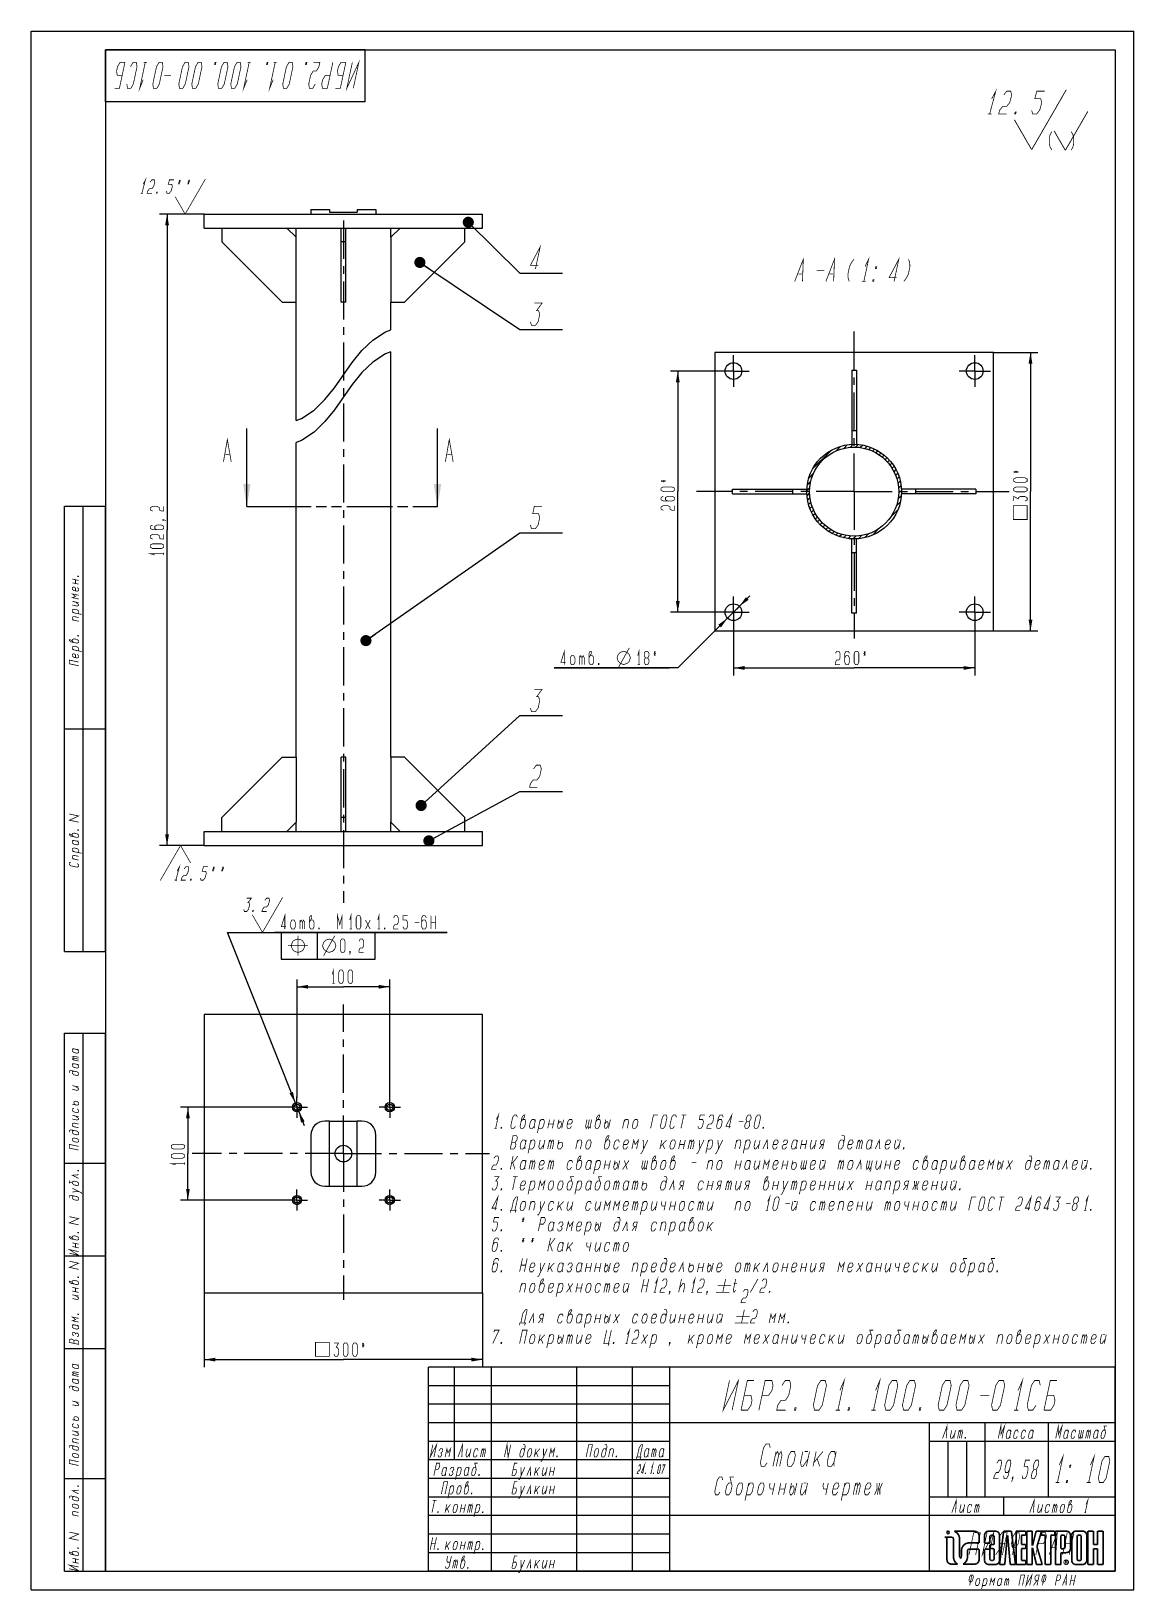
# Model space of a CAD drawing. Header units: millimetres. Extents: x 0 to 297, y 0 to 420.
import ezdxf

# ---------------------------------------------------------------- set-up
doc = ezdxf.new("R2010")
doc.units = ezdxf.units.MM
doc.header["$LTSCALE"] = 27.377778
doc.linetypes.add('CENTER', pattern=[0.6, 0.375, -0.075, 0.075, -0.075])
doc.linetypes.add('PHANTOM', pattern=[0.8, 0.45, -0.05, 0.1, -0.05, 0.1, -0.05])
doc.layers.get('0').update_dxf_attribs({"linetype": 'CONTINUOUS'})
for name, color, linetype in [('ALL_AXIS', 7, 'CONTINUOUS'), ('ALL_DIMENSIONS', 7, 'CONTINUOUS'), ('ALL_ROUND', 7, 'CONTINUOUS'), ('ALL_SURF_FIN', 7, 'CONTINUOUS'), ('DEFAULT_1', 7, 'CENTER'), ('DEFAULT_3', 7, 'PHANTOM')]:
    doc.layers.add(name, color=color, linetype=linetype)
doc.styles.get("Standard").update_dxf_attribs({"font": 'txt', "width": 0.7})
doc.dimstyles.new('DIMSTYLE_1', dxfattribs={"dimtxt": 3.6, "dimasz": 3, "dimexe": 0.18, "dimexo": 0.0625, "dimgap": 0.09, "dimtad": 1, "dimdec": 4, "dimlfac": 4, "dimdsep": 46, "dimtxsty": 'STANDARD', "dimblk": '_FILLED', "dimblk1": '_FILLED', "dimblk2": '_FILLED', "dimcen": 0.09, "dimadec": 0, "dimazin": 0, "dimtp": 1.2, "dimtm": 1.2, "dimtfac": 1, "dimtdec": 4, "dimtofl": 0, "dimtmove": 0, "dimatfit": 3, "dimldrblk": '_FILLED', "dimfxl": 1, "dimtolj": 1, "dimarcsym": 0})
doc.dimstyles.new('DIMSTYLE_2', dxfattribs={"dimtxt": 3.6, "dimasz": 3, "dimexe": 0.18, "dimexo": 0.0625, "dimgap": 0.09, "dimtad": 1, "dimtih": 1, "dimtoh": 1, "dimdec": 4, "dimlfac": 4, "dimdsep": 46, "dimtxsty": 'STANDARD', "dimblk": '_FILLED', "dimblk1": '_FILLED', "dimblk2": '_FILLED', "dimcen": 0.09, "dimadec": 0, "dimazin": 0, "dimtp": 0.2, "dimtm": 0.2, "dimtfac": 1, "dimtdec": 4, "dimtofl": 0, "dimtmove": 0, "dimatfit": 3, "dimldrblk": '_FILLED', "dimfxl": 1, "dimtolj": 1, "dimarcsym": 0})
doc.dimstyles.new('DIMSTYLE_3', dxfattribs={"dimtxt": 3.6, "dimasz": 3, "dimexe": 0.18, "dimexo": 0.0625, "dimgap": 0.09, "dimtad": 1, "dimdec": 4, "dimlfac": 4, "dimdsep": 46, "dimtxsty": 'STANDARD', "dimblk": '_FILLED', "dimblk1": '_FILLED', "dimblk2": '_FILLED', "dimcen": 0.09, "dimadec": 0, "dimazin": 0, "dimtp": 0.5, "dimtm": 0.5, "dimtfac": 1, "dimtdec": 4, "dimtofl": 0, "dimtmove": 0, "dimatfit": 3, "dimldrblk": '_FILLED', "dimfxl": 1, "dimtolj": 1, "dimarcsym": 0})
doc.dimstyles.new('DIMSTYLE_4', dxfattribs={"dimtxt": 3.6, "dimasz": 3, "dimexe": 0.18, "dimexo": 0.0625, "dimgap": 0.09, "dimtad": 1, "dimtih": 1, "dimtoh": 1, "dimdec": 5, "dimlfac": 4, "dimdsep": 46, "dimtxsty": 'STANDARD', "dimblk": '_FILLED', "dimblk1": '_FILLED', "dimblk2": '_FILLED', "dimcen": 0.09, "dimadec": 0, "dimazin": 0, "dimtp": 0.2, "dimtm": 0.2, "dimtfac": 1, "dimtdec": 5, "dimtofl": 0, "dimtmove": 0, "dimatfit": 3, "dimldrblk": '_FILLED', "dimfxl": 1, "dimtolj": 1, "dimarcsym": 0})
doc.dimstyles.new('DIMSTYLE_5', dxfattribs={"dimtxt": 3.6, "dimasz": 3, "dimexe": 0.18, "dimexo": 0.0625, "dimgap": 0.09, "dimtad": 1, "dimdec": 5, "dimlfac": 4, "dimdsep": 46, "dimtxsty": 'STANDARD', "dimblk": '_FILLED', "dimblk1": '_FILLED', "dimblk2": '_FILLED', "dimcen": 0.09, "dimadec": 0, "dimazin": 0, "dimtp": 0.3, "dimtm": 0.3, "dimtfac": 1, "dimtdec": 5, "dimtofl": 0, "dimtmove": 0, "dimatfit": 3, "dimldrblk": '_FILLED', "dimfxl": 1, "dimtolj": 1, "dimarcsym": 0})
doc.dimstyles.get("Standard").update_dxf_attribs({"dimtxt": 3.6, "dimasz": 3, "dimexe": 0.18, "dimexo": 0.0625, "dimgap": 0.09, "dimtad": 1, "dimdec": 5, "dimdsep": 46, "dimtxsty": 'STANDARD', "dimblk": '_FILLED', "dimblk1": '_FILLED', "dimblk2": '_FILLED', "dimcen": 0.09, "dimadec": 0, "dimazin": 0, "dimtol": 1, "dimtp": 1e-05, "dimtm": 1e-05, "dimtfac": 1, "dimtdec": 5, "dimtofl": 0, "dimtmove": 0, "dimatfit": 3, "dimldrblk": '_FILLED', "dimfxl": 1, "dimtolj": 1, "dimarcsym": 0})

msp = doc.modelspace()

# ---------------------------------------------------------------- blocks, each defined once
blk = doc.blocks.new('ELEKTRON_BL0', base_point=(267.39, 11.28))
at = {"color": 2, "linetype": 'CONTINUOUS'}
for points, const_width in [([(248.03, 14.2), (246.08, 14.2)], 0.452), ([(246.08, 14.2), (246.21, 14.18)], 0.452), ([(246.21, 14.18), (246.32, 14.16)], 0.452), ([(246.32, 14.16), (246.4, 14.11)], 0.452), ([(246.4, 14.11), (246.47, 14.06)], 0.452), ([(246.47, 14.06), (246.53, 13.99)], 0.452), ([(246.53, 13.99), (246.59, 13.92)], 0.452), ([(246.59, 13.92), (246.63, 13.84)], 0.452), ([(246.61, 15.45), (246.64, 15.59)], 0.452), ([(246.64, 15.32), (246.61, 15.45)], 0.452), ([(246.63, 13.84), (246.67, 13.75)], 0.452), ([(246.64, 15.59), (246.72, 15.7)], 0.452), ([(246.72, 15.21), (246.64, 15.32)], 0.452), ([(246.67, 13.75), (246.67, 8.11)], 0.452), ([(246.72, 15.7), (246.84, 15.77)], 0.452), ([(246.84, 15.13), (246.72, 15.21)], 0.452), ([(246.84, 15.77), (246.96, 15.8)], 0.452), ([(246.96, 15.1), (246.84, 15.13)], 0.452), ([(246.96, 15.8), (247.09, 15.77)], 0.452), ([(247.09, 15.13), (246.96, 15.1)], 0.452), ([(247.09, 15.77), (247.2, 15.7)], 0.452), ([(247.2, 15.21), (247.09, 15.13)], 0.452), ([(247.2, 15.7), (247.28, 15.59)], 0.452), ([(247.28, 15.32), (247.2, 15.21)], 0.452), ([(247.28, 15.59), (247.31, 15.45)], 0.452), ([(247.31, 15.45), (247.28, 15.32)], 0.452), ([(248.1, 14.18), (248.03, 14.2)], 0.452), ([(248.17, 14.14), (248.1, 14.18)], 0.452), ([(248.23, 14.1), (248.17, 14.14)], 0.452), ([(248.28, 14.04), (248.23, 14.1)], 0.452), ([(248.32, 13.97), (248.28, 14.04)], 0.452), ([(248.36, 13.89), (248.32, 13.97)], 0.452), ([(248.39, 13.82), (248.36, 13.89)], 0.452), ([(248.41, 13.75), (248.39, 13.82)], 0.452), ([(248.41, 9.1), (248.41, 13.75)], 0.452), ([(254.15, 15.77), (248.63, 15.77)], 0.452), ([(248.63, 15.77), (248.71, 15.74)], 0.452), ([(248.71, 15.74), (248.8, 15.7)], 0.452), ([(248.8, 15.7), (248.88, 15.66)], 0.452), ([(248.88, 15.66), (248.96, 15.61)], 0.452), ([(248.96, 15.61), (249.05, 15.56)], 0.452), ([(249.05, 15.56), (249.13, 15.5)], 0.452), ([(249.13, 15.5), (249.21, 15.45)], 0.452), ([(249.21, 15.45), (249.3, 15.38)], 0.452), ([(249.3, 15.38), (249.39, 15.3)], 0.452), ([(249.39, 15.3), (249.48, 15.2)], 0.452), ([(249.48, 15.2), (249.56, 15.1)], 0.452), ([(249.56, 15.1), (249.64, 15)], 0.452), ([(249.64, 15), (249.73, 14.86)], 0.452), ([(249.73, 14.86), (249.81, 14.73)], 0.452), ([(249.81, 14.73), (249.88, 14.57)], 0.452), ([(249.88, 14.57), (249.95, 14.42)], 0.452), ([(249.95, 14.42), (249.99, 14.27)], 0.452), ([(249.99, 14.27), (250.03, 14.11)], 0.452), ([(250.03, 14.11), (250.06, 13.96)], 0.452), ([(250.06, 13.96), (250.07, 13.79)], 0.452), ([(250.07, 13.79), (250.07, 9.07)], 0.452), ([(251.45, 12.25), (251.64, 12.38)], 0.452), ([(251.64, 12.38), (251.87, 12.49)], 0.452), ([(251.87, 12.49), (252.09, 12.56)], 0.452), ([(252.09, 12.56), (252.33, 12.61)], 0.452), ([(252.33, 12.61), (252.58, 12.63)], 0.452), ([(252.58, 12.63), (255.31, 12.61)], 0.452), ([(254.38, 15.74), (254.15, 15.77)], 0.452), ([(254.61, 15.67), (254.38, 15.74)], 0.452), ([(254.8, 15.56), (254.61, 15.67)], 0.452), ([(254.98, 15.42), (254.8, 15.56)], 0.452), ([(255.12, 15.25), (254.98, 15.42)], 0.452), ([(255.23, 15.04), (255.12, 15.25)], 0.452), ([(255.3, 14.82), (255.23, 15.04)], 0.452), ([(255.33, 14.59), (255.3, 14.82)], 0.452), ([(255.31, 12.61), (255.33, 14.59)], 0.452), ([(256.82, 14.93), (256.79, 14.71)], 0.452), ([(256.79, 14.71), (256.79, 12.61)], 0.452), ([(256.79, 12.61), (258.25, 12.61)], 0.452), ([(256.89, 15.14), (256.82, 14.93)], 0.452), ([(256.98, 15.34), (256.89, 15.14)], 0.452), ([(257.14, 15.5), (256.98, 15.34)], 0.452), ([(257.3, 15.63), (257.14, 15.5)], 0.452), ([(257.5, 15.74), (257.3, 15.63)], 0.452), ([(257.72, 15.8), (257.5, 15.74)], 0.452), ([(257.94, 15.82), (257.72, 15.8)], 0.452), ([(259.67, 15.82), (257.94, 15.82)], 0.452), ([(258.25, 14.39), (258.28, 14.52)], 0.452), ([(258.25, 12.61), (258.25, 14.39)], 0.452), ([(258.28, 14.52), (258.34, 14.61)], 0.452), ([(258.34, 14.61), (258.46, 14.68)], 0.452), ([(258.46, 14.68), (258.59, 14.71)], 0.452), ([(258.59, 14.71), (259.01, 14.71)], 0.452), ([(259.01, 14.71), (259.15, 14.68)], 0.452), ([(259.15, 14.68), (259.26, 14.61)], 0.452), ([(259.26, 14.61), (259.33, 14.52)], 0.452), ([(259.33, 14.52), (259.36, 14.39)], 0.452), ([(259.36, 14.39), (259.36, 12.18)], 0.452), ([(259.9, 15.8), (259.67, 15.82)], 0.452), ([(260.12, 15.74), (259.9, 15.8)], 0.452), ([(260.32, 15.63), (260.12, 15.74)], 0.452), ([(260.49, 15.5), (260.32, 15.63)], 0.452), ([(260.64, 15.34), (260.49, 15.5)], 0.452), ([(260.74, 15.14), (260.64, 15.34)], 0.452), ([(260.8, 14.93), (260.74, 15.14)], 0.452), ([(260.83, 14.71), (260.8, 14.93)], 0.452), ([(261.93, 15.82), (260.82, 6.8)], 0.452), ([(260.83, 7.91), (260.83, 14.71)], 0.452), ([(264.03, 15.82), (261.93, 15.82)], 0.452), ([(262.24, 6.8), (262.93, 14.66)], 0.452), ([(262.93, 14.66), (263.01, 14.66)], 0.452), ([(263.01, 14.66), (263.71, 6.8)], 0.452), ([(265.13, 6.8), (264.03, 15.82)], 0.452), ([(267.88, 15.82), (265.27, 15.82)], 0.452), ([(265.27, 15.82), (265.27, 6.8)], 0.452), ([(266.74, 12.24), (266.74, 14.71)], 0.452), ([(266.74, 14.71), (267.88, 14.71)], 0.452), ([(267.88, 14.71), (267.88, 15.82)], 0.452), ([(269.62, 15.82), (268.14, 15.82)], 0.452), ([(268.14, 15.82), (268.14, 6.8)], 0.452), ([(269.62, 11.89), (269.62, 15.82)], 0.452), ([(270.69, 15.82), (269.7, 11.89)], 0.452), ([(272.17, 15.82), (270.69, 15.82)], 0.452), ([(270.9, 11.63), (272.17, 15.82)], 0.452), ([(275.69, 15.82), (272.09, 15.82)], 0.452), ([(272.09, 15.82), (272.09, 14.71)], 0.452), ([(272.09, 14.71), (273.15, 14.71)], 0.452), ([(273.15, 14.71), (273.15, 6.8)], 0.452), ([(274.62, 6.8), (274.62, 14.71)], 0.452), ([(274.62, 14.71), (275.69, 14.71)], 0.452), ([(275.69, 14.71), (275.69, 15.82)], 0.452), ([(278.76, 15.82), (275.87, 15.82)], 0.452), ([(275.87, 15.82), (275.87, 6.8)], 0.452), ([(277.35, 14.71), (278.12, 14.71)], 0.452), ([(277.35, 11.08), (277.35, 14.71)], 0.452), ([(278.12, 14.71), (278.25, 14.68)], 0.452), ([(278.25, 14.68), (278.36, 14.61)], 0.452), ([(278.36, 14.61), (278.43, 14.52)], 0.452), ([(278.43, 14.52), (278.46, 14.39)], 0.452), ([(278.46, 14.39), (278.46, 11.42)], 0.452), ([(279, 15.8), (278.76, 15.82)], 0.452), ([(279.22, 15.74), (279, 15.8)], 0.452), ([(279.42, 15.63), (279.22, 15.74)], 0.452), ([(279.58, 15.5), (279.42, 15.63)], 0.452), ([(279.74, 15.34), (279.58, 15.5)], 0.452), ([(279.83, 15.14), (279.74, 15.34)], 0.452), ([(279.9, 14.93), (279.83, 15.14)], 0.452), ([(279.93, 14.71), (279.9, 14.93)], 0.452), ([(279.93, 11.08), (279.93, 14.71)], 0.452), ([(280.29, 14.93), (280.26, 14.71)], 0.452), ([(280.26, 14.71), (280.26, 7.91)], 0.452), ([(280.36, 15.14), (280.29, 14.93)], 0.452), ([(280.46, 15.34), (280.36, 15.14)], 0.452), ([(280.61, 15.5), (280.46, 15.34)], 0.452), ([(280.78, 15.63), (280.61, 15.5)], 0.452), ([(280.97, 15.74), (280.78, 15.63)], 0.452), ([(281.2, 15.8), (280.97, 15.74)], 0.452), ([(281.42, 15.82), (281.2, 15.8)], 0.452), ([(283.16, 15.82), (281.42, 15.82)], 0.452), ([(281.74, 14.39), (281.77, 14.52)], 0.452), ([(281.74, 8.23), (281.74, 14.39)], 0.452), ([(281.77, 14.52), (281.84, 14.61)], 0.452), ([(281.84, 14.61), (281.95, 14.68)], 0.452), ([(281.95, 14.68), (282.07, 14.71)], 0.452), ([(282.07, 14.71), (282.5, 14.71)], 0.452), ([(282.5, 14.71), (282.63, 14.68)], 0.452), ([(282.63, 14.68), (282.74, 14.61)], 0.452), ([(282.74, 14.61), (282.81, 14.52)], 0.452), ([(282.81, 14.52), (282.84, 14.39)], 0.452), ([(282.84, 14.39), (282.84, 8.23)], 0.452), ([(283.39, 15.8), (283.16, 15.82)], 0.452), ([(283.61, 15.74), (283.39, 15.8)], 0.452), ([(283.81, 15.63), (283.61, 15.74)], 0.452), ([(283.98, 15.5), (283.81, 15.63)], 0.452), ([(284.13, 15.34), (283.98, 15.5)], 0.452), ([(284.23, 15.14), (284.13, 15.34)], 0.452), ([(284.3, 14.93), (284.23, 15.14)], 0.452), ([(284.32, 14.71), (284.3, 14.93)], 0.452), ([(284.32, 7.91), (284.32, 14.71)], 0.452), ([(286.12, 15.82), (284.64, 15.82)], 0.452), ([(284.64, 15.82), (284.64, 6.8)], 0.452), ([(286.12, 12.2), (286.12, 15.82)], 0.452), ([(288.7, 15.82), (287.23, 15.82)], 0.452), ([(287.23, 15.82), (287.23, 12.2)], 0.452), ([(288.7, 6.8), (288.7, 15.82)], 0.452), ([(248.41, 8.93), (248.41, 9.1)], 0.452), ([(248.42, 8.78), (248.41, 8.93)], 0.452), ([(248.43, 8.61), (248.42, 8.78)], 0.452), ([(248.46, 8.46), (248.43, 8.61)], 0.452), ([(248.5, 8.3), (248.46, 8.46)], 0.452), ([(248.55, 8.14), (248.5, 8.3)], 0.452), ([(250.07, 9.07), (250.07, 9.01)], 0.452), ([(250.07, 9.01), (250.07, 8.94)], 0.452), ([(250.07, 8.94), (250.09, 8.87)], 0.452), ([(250.09, 8.87), (250.09, 8.8)], 0.452), ([(250.09, 8.8), (250.1, 8.73)], 0.452), ([(250.1, 8.73), (250.12, 8.66)], 0.452), ([(250.12, 8.66), (250.14, 8.61)], 0.452), ([(250.14, 8.61), (250.17, 8.55)], 0.452), ([(250.17, 8.55), (250.21, 8.53)], 0.452), ([(250.21, 8.53), (250.3, 8.51)], 0.452), ([(250.3, 8.51), (250.38, 8.53)], 0.452), ([(250.38, 8.53), (250.44, 8.55)], 0.452), ([(250.44, 8.55), (250.48, 8.62)], 0.452), ([(250.48, 8.62), (250.51, 8.71)], 0.452), ([(250.51, 8.71), (250.52, 8.8)], 0.452), ([(250.52, 8.8), (250.53, 8.9)], 0.452), ([(250.53, 8.9), (250.55, 9)], 0.452), ([(250.55, 10.39), (250.56, 10.57)], 0.452), ([(250.55, 10.25), (250.55, 10.39)], 0.452), ([(250.56, 10.11), (250.55, 10.25)], 0.452), ([(250.55, 9.42), (250.56, 9.55)], 0.452), ([(250.55, 9.28), (250.55, 9.42)], 0.452), ([(250.55, 9.19), (250.55, 9.28)], 0.452), ([(250.55, 9.1), (250.55, 9.19)], 0.452), ([(250.55, 9), (250.55, 9.1)], 0.452), ([(250.56, 10.57), (250.57, 10.75)], 0.452), ([(250.56, 9.97), (250.56, 10.11)], 0.452), ([(250.56, 9.83), (250.56, 9.97)], 0.452), ([(250.56, 9.69), (250.56, 9.83)], 0.452), ([(250.56, 9.55), (250.56, 9.69)], 0.452), ([(250.57, 10.75), (250.6, 10.92)], 0.452), ([(250.6, 10.92), (250.64, 11.08)], 0.452), ([(250.64, 11.08), (250.7, 11.25)], 0.452), ([(250.7, 11.25), (250.77, 11.4)], 0.452), ([(250.77, 11.4), (250.84, 11.57)], 0.452), ([(250.84, 11.57), (250.94, 11.72)], 0.452), ([(250.94, 11.72), (251.09, 11.92)], 0.452), ([(251.09, 11.92), (251.26, 12.1)], 0.452), ([(251.26, 12.1), (251.45, 12.25)], 0.452), ([(252.06, 8.15), (252.1, 8.3)], 0.452), ([(252.1, 8.3), (252.15, 8.47)], 0.452), ([(252.15, 8.47), (252.17, 8.64)], 0.452), ([(252.17, 8.64), (252.19, 8.8)], 0.452), ([(252.19, 8.8), (252.2, 8.97)], 0.452), ([(252.2, 8.97), (252.21, 9.14)], 0.452), ([(252.21, 10.44), (252.23, 10.53)], 0.452), ([(252.21, 10.29), (252.21, 10.44)], 0.452), ([(252.21, 10.14), (252.21, 10.29)], 0.452), ([(252.21, 10), (252.21, 10.14)], 0.452), ([(252.21, 9.85), (252.21, 10)], 0.452), ([(252.21, 9.69), (252.21, 9.85)], 0.452), ([(252.21, 9.55), (252.21, 9.69)], 0.452), ([(252.21, 9.4), (252.21, 9.55)], 0.452), ([(252.21, 9.25), (252.21, 9.4)], 0.452), ([(252.21, 9.14), (252.21, 9.25)], 0.452), ([(252.23, 10.53), (252.24, 10.61)], 0.452), ([(252.24, 10.61), (252.27, 10.69)], 0.452), ([(252.27, 10.69), (252.31, 10.78)], 0.452), ([(252.31, 10.78), (252.35, 10.85)], 0.452), ([(252.35, 10.85), (252.41, 10.9)], 0.452), ([(252.41, 10.9), (252.49, 10.94)], 0.452), ([(252.49, 10.94), (252.58, 10.96)], 0.452), ([(252.58, 10.96), (255.31, 10.94)], 0.452), ([(255.31, 10.94), (255.33, 8.11)], 0.452), ([(258.25, 10.94), (256.79, 10.94)], 0.452), ([(256.79, 10.94), (256.79, 7.91)], 0.452), ([(259.36, 12.18), (258.25, 12.18)], 0.452), ([(258.25, 12.18), (258.25, 11.1)], 0.452), ([(258.25, 11.1), (259.36, 11.08)], 0.452), ([(258.25, 8.23), (258.25, 10.94)], 0.452), ([(258.28, 8.11), (258.25, 8.23)], 0.452), ([(259.36, 8.23), (259.33, 8.11)], 0.452), ([(259.36, 11.08), (259.36, 8.23)], 0.452), ([(267.88, 12.24), (266.74, 12.24)], 0.452), ([(266.74, 7.91), (266.74, 11.13)], 0.452), ([(266.74, 11.13), (267.88, 11.13)], 0.452), ([(267.88, 11.13), (267.88, 12.24)], 0.452), ([(269.7, 11.89), (269.62, 11.89)], 0.452), ([(269.62, 6.8), (269.62, 11.35)], 0.452), ([(269.62, 11.35), (269.7, 11.35)], 0.452), ([(269.7, 11.35), (270.77, 6.8)], 0.452), ([(272.33, 6.8), (270.9, 11.63)], 0.452), ([(278.12, 11.08), (277.35, 11.08)], 0.452), ([(277.35, 6.8), (277.35, 10)], 0.452), ([(277.35, 10), (278.76, 10)], 0.452), ([(278.25, 11.11), (278.12, 11.08)], 0.452), ([(278.36, 11.18), (278.25, 11.11)], 0.452), ([(278.43, 11.29), (278.36, 11.18)], 0.452), ([(278.46, 11.42), (278.43, 11.29)], 0.452), ([(278.76, 10), (279, 10.03)], 0.452), ([(279, 10.03), (279.22, 10.08)], 0.452), ([(279.22, 10.08), (279.42, 10.19)], 0.452), ([(279.42, 10.19), (279.58, 10.32)], 0.452), ([(279.58, 10.32), (279.74, 10.49)], 0.452), ([(279.74, 10.49), (279.83, 10.67)], 0.452), ([(279.83, 10.67), (279.9, 10.87)], 0.452), ([(279.9, 10.87), (279.93, 11.08)], 0.452), ([(281.77, 8.11), (281.74, 8.23)], 0.452), ([(282.84, 8.23), (282.81, 8.11)], 0.452), ([(287.23, 12.2), (286.12, 12.2)], 0.452), ([(286.12, 6.8), (286.12, 11.08)], 0.452), ([(286.12, 11.08), (287.23, 11.08)], 0.452), ([(287.23, 11.08), (287.23, 6.8)], 0.452), ([(246.67, 8.11), (246.7, 7.87)], 0.452), ([(246.7, 7.87), (246.77, 7.65)], 0.452), ([(246.77, 7.65), (246.86, 7.44)], 0.452), ([(246.86, 7.44), (247, 7.27)], 0.452), ([(247, 7.27), (247.18, 7.14)], 0.452), ([(247.18, 7.14), (247.38, 7.02)], 0.452), ([(247.38, 7.02), (247.6, 6.96)], 0.452), ([(247.6, 6.96), (247.84, 6.93)], 0.452), ([(247.84, 6.93), (249.52, 6.94)], 0.452), ([(248.6, 7.98), (248.55, 8.14)], 0.452), ([(248.67, 7.83), (248.6, 7.98)], 0.452), ([(248.75, 7.69), (248.67, 7.83)], 0.452), ([(248.84, 7.55), (248.75, 7.69)], 0.452), ([(248.92, 7.43), (248.84, 7.55)], 0.452), ([(249.02, 7.32), (248.92, 7.43)], 0.452), ([(249.13, 7.21), (249.02, 7.32)], 0.452), ([(249.24, 7.11), (249.13, 7.21)], 0.452), ([(249.38, 7.02), (249.24, 7.11)], 0.452), ([(249.52, 6.94), (249.38, 7.02)], 0.452), ([(251.02, 6.94), (251.17, 7.02)], 0.452), ([(254.15, 6.93), (251.02, 6.94)], 0.452), ([(251.17, 7.02), (251.31, 7.11)], 0.452), ([(251.31, 7.11), (251.44, 7.21)], 0.452), ([(251.44, 7.21), (251.55, 7.3)], 0.452), ([(251.55, 7.3), (251.66, 7.43)], 0.452), ([(251.66, 7.43), (251.77, 7.55)], 0.452), ([(251.77, 7.55), (251.85, 7.69)], 0.452), ([(251.85, 7.69), (251.95, 7.86)], 0.452), ([(251.95, 7.86), (252.02, 8)], 0.452), ([(252.02, 8), (252.06, 8.15)], 0.452), ([(254.38, 6.96), (254.15, 6.93)], 0.452), ([(254.61, 7.02), (254.38, 6.96)], 0.452), ([(254.8, 7.14), (254.61, 7.02)], 0.452), ([(254.98, 7.27), (254.8, 7.14)], 0.452), ([(255.12, 7.44), (254.98, 7.27)], 0.452), ([(255.23, 7.65), (255.12, 7.44)], 0.452), ([(255.3, 7.87), (255.23, 7.65)], 0.452), ([(255.33, 8.11), (255.3, 7.87)], 0.452), ([(256.79, 7.91), (256.82, 7.69)], 0.452), ([(256.82, 7.69), (256.89, 7.48)], 0.452), ([(256.89, 7.48), (256.98, 7.29)], 0.452), ([(256.98, 7.29), (257.14, 7.14)], 0.452), ([(257.14, 7.14), (257.3, 7)], 0.452), ([(257.3, 7), (257.5, 6.89)], 0.452), ([(257.5, 6.89), (257.72, 6.83)], 0.452), ([(257.72, 6.83), (257.94, 6.8)], 0.452), ([(257.94, 6.8), (259.67, 6.8)], 0.452), ([(258.34, 8.01), (258.28, 8.11)], 0.452), ([(258.46, 7.94), (258.34, 8.01)], 0.452), ([(258.59, 7.91), (258.46, 7.94)], 0.452), ([(259.01, 7.91), (258.59, 7.91)], 0.452), ([(259.15, 7.94), (259.01, 7.91)], 0.452), ([(259.26, 8.01), (259.15, 7.94)], 0.452), ([(259.33, 8.11), (259.26, 8.01)], 0.452), ([(259.67, 6.8), (259.9, 6.83)], 0.452), ([(259.9, 6.83), (260.12, 6.89)], 0.452), ([(260.12, 6.89), (260.32, 7)], 0.452), ([(260.32, 7), (260.49, 7.14)], 0.452), ([(260.49, 7.14), (260.64, 7.29)], 0.452), ([(260.64, 7.29), (260.74, 7.48)], 0.452), ([(260.74, 7.48), (260.8, 7.69)], 0.452), ([(260.8, 7.69), (260.83, 7.91)], 0.452), ([(260.82, 6.8), (262.24, 6.8)], 0.452), ([(263.71, 6.8), (265.13, 6.8)], 0.452), ([(265.27, 6.8), (267.88, 6.8)], 0.452), ([(267.88, 7.91), (266.74, 7.91)], 0.452), ([(267.88, 6.8), (267.88, 7.91)], 0.452), ([(268.14, 6.8), (269.62, 6.8)], 0.452), ([(270.77, 6.8), (272.33, 6.8)], 0.452), ([(273.15, 6.8), (274.62, 6.8)], 0.452), ([(275.87, 6.8), (277.35, 6.8)], 0.452), ([(278.12, 7.57), (278.11, 7.43)], 0.151), ([(278.11, 7.43), (278.12, 7.29)], 0.151), ([(278.17, 7.69), (278.12, 7.57)], 0.151), ([(278.12, 7.29), (278.17, 7.16)], 0.151), ([(278.22, 7.8), (278.17, 7.69)], 0.151), ([(278.17, 7.16), (278.22, 7.04)], 0.151), ([(278.19, 7.43), (278.21, 7.54)], 0.151), ([(278.21, 7.3), (278.19, 7.43)], 0.151), ([(278.21, 7.54), (278.24, 7.65)], 0.151), ([(278.24, 7.19), (278.21, 7.3)], 0.151), ([(278.3, 7.91), (278.22, 7.8)], 0.151), ([(278.22, 7.04), (278.3, 6.94)], 0.151), ([(278.24, 7.65), (278.29, 7.76)], 0.151), ([(278.29, 7.09), (278.24, 7.19)], 0.151), ([(278.29, 7.76), (278.36, 7.84)], 0.151), ([(278.36, 7.01), (278.29, 7.09)], 0.151), ([(278.4, 8), (278.3, 7.91)], 0.151), ([(278.3, 6.94), (278.4, 6.86)], 0.151), ([(278.36, 7.84), (278.46, 7.91)], 0.151), ([(278.46, 6.93), (278.36, 7.01)], 0.151), ([(278.53, 8.05), (278.4, 8)], 0.151), ([(278.4, 6.86), (278.53, 6.8)], 0.151), ([(278.46, 7.91), (278.55, 7.98)], 0.151), ([(278.55, 6.87), (278.46, 6.93)], 0.151), ([(278.5, 7.02), (278.5, 7.83)], 0.151), ([(278.5, 7.83), (278.87, 7.83)], 0.151), ([(278.6, 7.02), (278.5, 7.02)], 0.151), ([(278.64, 8.09), (278.53, 8.05)], 0.151), ([(278.53, 6.8), (278.64, 6.76)], 0.151), ([(278.55, 7.98), (278.67, 8.01)], 0.151), ([(278.67, 6.84), (278.55, 6.87)], 0.151), ([(278.6, 7.73), (278.6, 7.47)], 0.151), ([(278.85, 7.73), (278.6, 7.73)], 0.151), ([(278.6, 7.47), (278.85, 7.47)], 0.151), ([(278.85, 7.37), (278.6, 7.37)], 0.151), ([(278.6, 7.37), (278.6, 7.02)], 0.151), ([(278.78, 8.11), (278.64, 8.09)], 0.151), ([(278.64, 6.76), (278.78, 6.75)], 0.151), ([(278.67, 8.01), (278.78, 8.03)], 0.151), ([(278.78, 6.83), (278.67, 6.84)], 0.151), ([(278.92, 8.09), (278.78, 8.11)], 0.151), ([(278.78, 8.03), (278.9, 8.01)], 0.151), ([(278.9, 6.84), (278.78, 6.83)], 0.151), ([(278.78, 6.75), (278.92, 6.76)], 0.151), ([(278.89, 7.72), (278.85, 7.73)], 0.151), ([(278.85, 7.47), (278.9, 7.48)], 0.151), ([(278.9, 7.36), (278.85, 7.37)], 0.151), ([(278.87, 7.83), (278.96, 7.82)], 0.151), ([(278.93, 7.69), (278.89, 7.72)], 0.151), ([(278.9, 8.01), (279.01, 7.98)], 0.151), ([(278.9, 7.48), (278.93, 7.51)], 0.151), ([(278.94, 7.33), (278.9, 7.36)], 0.151), ([(279.01, 6.87), (278.9, 6.84)], 0.151), ([(279.04, 8.05), (278.92, 8.09)], 0.151), ([(278.92, 6.76), (279.04, 6.8)], 0.151), ([(278.96, 7.66), (278.93, 7.69)], 0.151), ([(278.93, 7.51), (278.96, 7.55)], 0.151), ([(278.96, 7.29), (278.94, 7.33)], 0.151), ([(278.96, 7.82), (279.03, 7.76)], 0.151), ([(278.97, 7.61), (278.96, 7.66)], 0.151), ([(278.96, 7.55), (278.97, 7.61)], 0.151), ([(278.97, 7.25), (278.96, 7.29)], 0.151), ([(279.03, 7.44), (278.97, 7.41)], 0.151), ([(278.97, 7.41), (279.03, 7.39)], 0.151), ([(278.97, 7.12), (278.97, 7.25)], 0.151), ([(278.97, 7.09), (278.97, 7.12)], 0.151), ([(278.97, 7.07), (278.97, 7.09)], 0.151), ([(278.97, 7.04), (278.97, 7.07)], 0.151), ([(278.99, 7.02), (278.97, 7.04)], 0.151), ([(279.11, 7.02), (278.99, 7.02)], 0.151), ([(279.01, 7.98), (279.11, 7.91)], 0.151), ([(279.11, 6.93), (279.01, 6.87)], 0.151), ([(279.03, 7.76), (279.08, 7.69)], 0.151), ([(279.06, 7.48), (279.03, 7.44)], 0.151), ([(279.03, 7.39), (279.06, 7.34)], 0.151), ([(279.15, 8), (279.04, 8.05)], 0.151), ([(279.04, 6.8), (279.15, 6.86)], 0.151), ([(279.08, 7.55), (279.06, 7.48)], 0.151), ([(279.06, 7.34), (279.08, 7.3)], 0.151), ([(279.08, 7.69), (279.1, 7.62)], 0.151), ([(279.1, 7.62), (279.08, 7.55)], 0.151), ([(279.08, 7.3), (279.08, 7.25)], 0.151), ([(279.08, 7.25), (279.08, 7.12)], 0.151), ([(279.08, 7.12), (279.08, 7.08)], 0.151), ([(279.08, 7.08), (279.1, 7.05)], 0.151), ([(279.1, 7.05), (279.1, 7.04)], 0.151), ([(279.1, 7.04), (279.11, 7.02)], 0.151), ([(279.11, 7.91), (279.21, 7.84)], 0.151), ([(279.21, 7.01), (279.11, 6.93)], 0.151), ([(279.26, 7.91), (279.15, 8)], 0.151), ([(279.15, 6.86), (279.26, 6.94)], 0.151), ([(279.21, 7.84), (279.28, 7.76)], 0.151), ([(279.28, 7.09), (279.21, 7.01)], 0.151), ([(279.35, 7.8), (279.26, 7.91)], 0.151), ([(279.26, 6.94), (279.35, 7.04)], 0.151), ([(279.28, 7.76), (279.33, 7.65)], 0.151), ([(279.33, 7.19), (279.28, 7.09)], 0.151), ([(279.33, 7.65), (279.36, 7.54)], 0.151), ([(279.36, 7.3), (279.33, 7.19)], 0.151), ([(279.4, 7.69), (279.35, 7.8)], 0.151), ([(279.35, 7.04), (279.4, 7.16)], 0.151), ([(279.36, 7.54), (279.38, 7.43)], 0.151), ([(279.38, 7.43), (279.36, 7.3)], 0.151), ([(279.44, 7.57), (279.4, 7.69)], 0.151), ([(279.4, 7.16), (279.44, 7.29)], 0.151), ([(279.46, 7.43), (279.44, 7.57)], 0.151), ([(279.44, 7.29), (279.46, 7.43)], 0.151), ([(280.26, 7.91), (280.29, 7.69)], 0.452), ([(280.29, 7.69), (280.36, 7.48)], 0.452), ([(280.36, 7.48), (280.46, 7.29)], 0.452), ([(280.46, 7.29), (280.61, 7.14)], 0.452), ([(280.61, 7.14), (280.78, 7)], 0.452), ([(280.78, 7), (280.97, 6.89)], 0.452), ([(280.97, 6.89), (281.2, 6.83)], 0.452), ([(281.2, 6.83), (281.42, 6.8)], 0.452), ([(281.42, 6.8), (283.16, 6.8)], 0.452), ([(281.84, 8.01), (281.77, 8.11)], 0.452), ([(281.95, 7.94), (281.84, 8.01)], 0.452), ([(282.07, 7.91), (281.95, 7.94)], 0.452), ([(282.5, 7.91), (282.07, 7.91)], 0.452), ([(282.63, 7.94), (282.5, 7.91)], 0.452), ([(282.74, 8.01), (282.63, 7.94)], 0.452), ([(282.81, 8.11), (282.74, 8.01)], 0.452), ([(283.16, 6.8), (283.39, 6.83)], 0.452), ([(283.39, 6.83), (283.61, 6.89)], 0.452), ([(283.61, 6.89), (283.81, 7)], 0.452), ([(283.81, 7), (283.98, 7.14)], 0.452), ([(283.98, 7.14), (284.13, 7.29)], 0.452), ([(284.13, 7.29), (284.23, 7.48)], 0.452), ([(284.23, 7.48), (284.3, 7.69)], 0.452), ([(284.3, 7.69), (284.32, 7.91)], 0.452), ([(284.64, 6.8), (286.12, 6.8)], 0.452), ([(287.23, 6.8), (288.7, 6.8)], 0.452)]:
    blk.add_lwpolyline(points, dxfattribs=dict(at, const_width=const_width))
blk = doc.blocks.new('_FILLED')
at = {"color": 0, "linetype": 'BYBLOCK'}
blk.add_solid([(0, 0), (-1, 0.17), (-1, -0.17)], dxfattribs=at)
blk = doc.blocks.new('*D0')
at = {"layer": 'ALL_DIMENSIONS', "color": 2, "linetype": 'CONTINUOUS'}
for p, q in [((46.6, 370.71), (34.6, 370.71)), ((36.6, 370.71), (36.6, 285.65)), ((36.6, 200.58), (36.6, 285.65)), ((46.6, 200.58), (34.6, 200.58))]:
    blk.add_line(p, q, dxfattribs=at)
at = {"layer": 'ALL_DIMENSIONS', "color": 2, "linetype": 'CONTINUOUS', "xscale": 3, "yscale": 3, "zscale": 3}
for p, rotation in [((36.6, 370.71), 90), ((36.6, 200.58), 270)]:
    blk.add_blockref('_FILLED', p, dxfattribs=dict(at, rotation=rotation))
blk = doc.blocks.new('SYM_7_BL1', base_point=(43.34, 195.87))
at = {"layer": 'ALL_SURF_FIN', "color": 2, "linetype": 'CONTINUOUS'}
for points, const_width in [([(40.23, 200.58), (37.51, 195.88)], 0.189), ([(42.94, 195.88), (40.23, 200.58)], 0.189), ([(37.51, 195.88), (34.78, 191.15)], 0.189), ([(39.29, 193.64), (39.93, 194.84), (38.97, 191.24)], 0.2), ([(41.19, 194.24), (41.66, 194.84), (42.29, 194.84), (42.45, 194.24), (42.13, 193.04), (41.65, 192.44), (41.02, 192.44), (40.54, 191.84), (40.38, 191.24), (41.64, 191.24)], 0.2), ([(45.58, 191.84), (45.74, 191.24), (46.37, 191.24), (46.84, 191.84), (47.17, 193.04), (47.01, 193.64), (46.07, 193.64), (46.39, 194.84), (47.65, 194.84)], 0.2), ([(49.38, 194.84), (48.74, 193.64)], 0.2), ([(48.75, 194.24), (49.38, 194.24)], 0.2), ([(49.07, 194.84), (49.06, 193.64)], 0.2), ([(51.9, 194.84), (51.26, 193.64)], 0.2), ([(51.27, 194.24), (51.9, 194.24)], 0.2), ([(51.59, 194.84), (51.58, 193.64)], 0.2), ([(38.65, 191.24), (39.28, 191.24)], 0.2), ([(43.06, 191.24), (42.9, 191.24), (42.98, 191.54), (43.14, 191.54), (43.06, 191.24)], 0.2)]:
    blk.add_lwpolyline(points, dxfattribs=dict(at, const_width=const_width))
blk = doc.blocks.new('SYM_6_BL2', base_point=(38.21, 375.42))
at = {"layer": 'ALL_SURF_FIN', "color": 2, "linetype": 'CONTINUOUS'}
for points, const_width in [([(30.15, 378.73), (30.78, 379.93), (29.82, 376.33)], 0.2), ([(32.04, 379.33), (32.51, 379.93), (33.14, 379.93), (33.3, 379.33), (32.98, 378.13), (32.5, 377.53), (31.87, 377.53), (31.4, 376.93), (31.24, 376.33), (32.5, 376.33)], 0.2), ([(36.44, 376.93), (36.59, 376.33), (37.22, 376.33), (37.7, 376.93), (38.02, 378.13), (37.86, 378.73), (36.92, 378.73), (37.24, 379.93), (38.5, 379.93)], 0.2), ([(40.23, 379.93), (39.6, 378.73)], 0.2), ([(39.6, 379.33), (40.23, 379.33)], 0.2), ([(39.92, 379.93), (39.91, 378.73)], 0.2), ([(42.75, 379.93), (42.12, 378.73)], 0.2), ([(42.12, 379.33), (42.75, 379.33)], 0.2), ([(42.44, 379.93), (42.43, 378.73)], 0.2), ([(44.19, 375.42), (46.92, 380.14)], 0.189), ([(29.5, 376.33), (30.13, 376.33)], 0.2), ([(33.91, 376.33), (33.76, 376.33), (33.84, 376.63), (33.99, 376.63), (33.91, 376.33)], 0.2), ([(38.76, 375.42), (41.47, 370.71)], 0.189), ([(41.47, 370.71), (44.19, 375.42)], 0.189)]:
    blk.add_lwpolyline(points, dxfattribs=dict(at, const_width=const_width))
blk = doc.blocks.new('*D1')
at = {"layer": 'ALL_DIMENSIONS', "color": 2, "linetype": 'CONTINUOUS'}
for p, q in [((189.17, 263.42), (193.58, 267.84)), ((190.76, 265.01), (189.17, 263.42)), ((189.17, 263.42), (174.17, 248.42)), ((187.57, 261.83), (189.17, 263.42)), ((174.17, 248.42), (140.89, 248.42)), ((140.89, 248.42), (171.97, 248.42))]:
    blk.add_line(p, q, dxfattribs=at)
at = {"layer": 'ALL_DIMENSIONS', "color": 2, "linetype": 'CONTINUOUS', "xscale": 3, "yscale": 3, "zscale": 3}
for p, rotation in [((190.76, 265.01), 225), ((187.57, 261.83), 45)]:
    blk.add_blockref('_FILLED', p, dxfattribs=dict(at, rotation=rotation))
blk = doc.blocks.new('*D2')
at = {"layer": 'ALL_DIMENSIONS', "color": 2, "linetype": 'CONTINUOUS'}
for p, q in [((259.17, 333.42), (271.17, 333.42)), ((269.17, 333.42), (269.17, 295.92)), ((269.17, 258.42), (269.17, 295.92)), ((259.17, 258.42), (271.17, 258.42))]:
    blk.add_line(p, q, dxfattribs=at)
at = {"layer": 'ALL_DIMENSIONS', "color": 2, "linetype": 'CONTINUOUS', "xscale": 3, "yscale": 3, "zscale": 3}
for p, rotation in [((269.17, 333.42), 90), ((269.17, 258.42), 270)]:
    blk.add_blockref('_FILLED', p, dxfattribs=dict(at, rotation=rotation))
blk = doc.blocks.new('*D3')
at = {"layer": 'ALL_DIMENSIONS', "color": 2, "linetype": 'CONTINUOUS'}
for p, q in [((46.6, 80.04), (46.6, 60.04)), ((121.6, 80.04), (121.6, 60.04)), ((46.6, 62.04), (84.1, 62.04)), ((121.6, 62.04), (84.1, 62.04))]:
    blk.add_line(p, q, dxfattribs=at)
at = {"layer": 'ALL_DIMENSIONS', "color": 2, "linetype": 'CONTINUOUS', "xscale": 3, "yscale": 3, "zscale": 3, "rotation": 180}
blk.add_blockref('_FILLED', (46.6, 62.04), dxfattribs=at)
at = {"layer": 'ALL_DIMENSIONS', "color": 2, "linetype": 'CONTINUOUS', "xscale": 3, "yscale": 3, "zscale": 3}
blk.add_blockref('_FILLED', (121.6, 62.04), dxfattribs=at)
blk = doc.blocks.new('*D4')
at = {"layer": 'ALL_DIMENSIONS', "color": 2, "linetype": 'CONTINUOUS'}
for p, q in [((189.17, 259.17), (189.17, 246.42)), ((254.17, 259.17), (254.17, 246.42)), ((189.17, 248.42), (221.67, 248.42)), ((254.17, 248.42), (221.67, 248.42))]:
    blk.add_line(p, q, dxfattribs=at)
at = {"layer": 'ALL_DIMENSIONS', "color": 2, "linetype": 'CONTINUOUS', "xscale": 3, "yscale": 3, "zscale": 3, "rotation": 180}
blk.add_blockref('_FILLED', (189.17, 248.42), dxfattribs=at)
at = {"layer": 'ALL_DIMENSIONS', "color": 2, "linetype": 'CONTINUOUS', "xscale": 3, "yscale": 3, "zscale": 3}
blk.add_blockref('_FILLED', (254.17, 248.42), dxfattribs=at)
blk = doc.blocks.new('*D5')
at = {"layer": 'ALL_DIMENSIONS', "color": 2, "linetype": 'CONTINUOUS'}
for p, q in [((184.92, 328.42), (172.17, 328.42)), ((174.17, 328.42), (174.17, 295.92)), ((174.17, 263.42), (174.17, 295.92)), ((184.92, 263.42), (172.17, 263.42))]:
    blk.add_line(p, q, dxfattribs=at)
at = {"layer": 'ALL_DIMENSIONS', "color": 2, "linetype": 'CONTINUOUS', "xscale": 3, "yscale": 3, "zscale": 3}
for p, rotation in [((174.17, 328.42), 90), ((174.17, 263.42), 270)]:
    blk.add_blockref('_FILLED', p, dxfattribs=dict(at, rotation=rotation))
blk = doc.blocks.new('*D6')
at = {"layer": 'ALL_DIMENSIONS', "color": 2, "linetype": 'CONTINUOUS'}
for p, q in [((71.6, 130.04), (52.92, 177.17)), ((52.92, 177.17), (112.01, 177.17)), ((112.01, 177.17), (65.57, 177.17)), ((71.14, 131.2), (71.6, 130.04)), ((72.06, 128.87), (71.6, 130.04)), ((71.6, 130.04), (73.53, 125.16))]:
    blk.add_line(p, q, dxfattribs=at)
at = {"layer": 'ALL_DIMENSIONS', "color": 2, "linetype": 'CONTINUOUS', "xscale": 3, "yscale": 3, "zscale": 3}
for p, rotation in [((71.14, 131.2), 291.6197713689), ((72.06, 128.87), 111.6197713689)]:
    blk.add_blockref('_FILLED', p, dxfattribs=dict(at, rotation=rotation))
blk = doc.blocks.new('SF0_BL3', base_point=(62.51, 181.88))
at = {"layer": 'ALL_SURF_FIN', "color": 2, "linetype": 'CONTINUOUS'}
for points, const_width in [([(58.07, 186.38), (59.33, 186.38), (58.38, 185.18), (58.69, 185.18), (58.85, 184.58), (58.53, 183.38), (58.05, 182.78), (57.42, 182.78), (57.27, 183.38)], 0.2), ([(62.95, 185.78), (63.42, 186.38), (64.05, 186.38), (64.21, 185.78), (63.89, 184.58), (63.41, 183.98), (62.78, 183.98), (62.31, 183.38), (62.15, 182.78), (63.41, 182.78)], 0.2), ([(65.02, 181.87), (67.75, 186.6)], 0.189), ([(59.78, 182.78), (59.63, 182.78), (59.71, 183.08), (59.86, 183.08), (59.78, 182.78)], 0.2), ([(59.59, 181.87), (62.3, 177.17)], 0.189), ([(62.3, 177.17), (65.02, 181.87)], 0.189)]:
    blk.add_lwpolyline(points, dxfattribs=dict(at, const_width=const_width))
blk = doc.blocks.new('*D7')
at = {"layer": 'ALL_DIMENSIONS', "color": 2, "linetype": 'CONTINUOUS'}
for p, q in [((71.6, 130.04), (40.22, 130.04)), ((42.22, 130.04), (42.22, 117.54)), ((42.22, 105.04), (42.22, 117.54)), ((71.6, 105.04), (40.22, 105.04))]:
    blk.add_line(p, q, dxfattribs=at)
at = {"layer": 'ALL_DIMENSIONS', "color": 2, "linetype": 'CONTINUOUS', "xscale": 3, "yscale": 3, "zscale": 3}
for p, rotation in [((42.22, 130.04), 90), ((42.22, 105.04), 270)]:
    blk.add_blockref('_FILLED', p, dxfattribs=dict(at, rotation=rotation))
blk = doc.blocks.new('*D8')
at = {"layer": 'ALL_DIMENSIONS', "color": 2, "linetype": 'CONTINUOUS'}
for p, q in [((71.6, 132.7), (71.6, 164.5)), ((96.6, 132.7), (96.6, 164.5)), ((71.6, 162.5), (84.1, 162.5)), ((96.6, 162.5), (84.1, 162.5))]:
    blk.add_line(p, q, dxfattribs=at)
at = {"layer": 'ALL_DIMENSIONS', "color": 2, "linetype": 'CONTINUOUS', "xscale": 3, "yscale": 3, "zscale": 3, "rotation": 180}
blk.add_blockref('_FILLED', (71.6, 162.5), dxfattribs=at)
at = {"layer": 'ALL_DIMENSIONS', "color": 2, "linetype": 'CONTINUOUS', "xscale": 3, "yscale": 3, "zscale": 3}
blk.add_blockref('_FILLED', (96.6, 162.5), dxfattribs=at)
blk = doc.blocks.new('SYM_5_BL4', base_point=(271.12, 396.04))
at = {"color": 2, "linetype": 'CONTINUOUS'}
for points, const_width in [([(258.73, 401.78), (259.82, 403.83), (258.17, 397.67)], 0.2), ([(261.97, 402.8), (262.78, 403.83), (263.86, 403.83), (264.12, 402.8), (263.57, 400.75), (262.76, 399.72), (261.68, 399.72), (260.87, 398.7), (260.59, 397.67), (262.75, 397.67)], 0.2), ([(269.49, 398.7), (269.76, 397.67), (270.83, 397.67), (271.65, 398.7), (272.2, 400.75), (271.93, 401.78), (270.32, 401.78), (270.87, 403.83), (273.02, 403.83)], 0.2), ([(274.14, 396.11), (278.8, 404.19)], 0.239), ([(257.63, 397.67), (258.71, 397.67)], 0.2), ([(264.84, 396.11), (269.49, 388.06)], 0.239), ([(265.17, 397.67), (264.9, 397.67), (265.04, 398.18), (265.31, 398.18), (265.17, 397.67)], 0.2), ([(269.49, 388.06), (274.14, 396.11)], 0.239), ([(281.58, 393.12), (284.61, 398.37)], 0.239), ([(274.9, 392.95), (274.47, 392.11), (274.25, 391.28), (274.25, 389.61), (274.47, 388.78), (274.9, 387.95)], 0.2), ([(275.54, 393.12), (278.56, 387.89)], 0.239), ([(278.56, 387.89), (281.58, 393.12)], 0.239), ([(280.15, 392.95), (280.59, 392.11), (280.81, 391.28), (280.81, 389.61), (280.59, 388.78), (280.15, 387.95)], 0.2)]:
    blk.add_lwpolyline(points, dxfattribs=dict(at, const_width=const_width))
blk = doc.blocks.new('BALLOON2001_BL5', base_point=(137.36, 358.34))
at = {"color": 2, "linetype": 'CONTINUOUS'}
blk.add_line((131.6, 354.8), (143.12, 354.8), dxfattribs=at)
at = {"color": 2, "linetype": 'CONTINUOUS', "const_width": 0.2}
blk.add_lwpolyline([(135.82, 355.89), (137.1, 361.89), (134.46, 356.89), (136.56, 356.89)], dxfattribs=at)
blk = doc.blocks.new('BALLOON2001_BL6', base_point=(137.36, 288.4))
at = {"color": 2, "linetype": 'CONTINUOUS'}
blk.add_line((131.6, 284.86), (143.12, 284.86), dxfattribs=at)
at = {"color": 2, "linetype": 'CONTINUOUS', "const_width": 0.2}
blk.add_lwpolyline([(134.46, 286.95), (134.77, 285.95), (135.82, 285.95), (136.56, 286.95), (136.98, 288.95), (136.67, 289.95), (135.1, 289.95), (135.52, 291.95), (137.62, 291.95)], dxfattribs=at)
blk = doc.blocks.new('BALLOON2001_BL7', base_point=(137.36, 343.18))
at = {"color": 2, "linetype": 'CONTINUOUS'}
blk.add_line((131.6, 339.63), (143.12, 339.63), dxfattribs=at)
at = {"color": 2, "linetype": 'CONTINUOUS', "const_width": 0.2}
blk.add_lwpolyline([(135.52, 346.72), (137.62, 346.72), (136.15, 344.72), (136.67, 344.72), (136.98, 343.72), (136.56, 341.72), (135.82, 340.72), (134.77, 340.72), (134.46, 341.72)], dxfattribs=at)
blk = doc.blocks.new('BALLOON2001_BL8', base_point=(137.36, 218.67))
at = {"color": 2, "linetype": 'CONTINUOUS'}
blk.add_line((131.6, 215.13), (143.12, 215.13), dxfattribs=at)
at = {"color": 2, "linetype": 'CONTINUOUS', "const_width": 0.2}
blk.add_lwpolyline([(135.31, 221.21), (136.05, 222.21), (137.1, 222.21), (137.41, 221.21), (136.98, 219.21), (136.25, 218.21), (135.2, 218.21), (134.46, 217.21), (134.25, 216.21), (136.35, 216.21)], dxfattribs=at)
blk = doc.blocks.new('BALLOON2001_BL9', base_point=(137.36, 239.11))
at = {"color": 2, "linetype": 'CONTINUOUS'}
blk.add_line((131.6, 235.56), (143.12, 235.56), dxfattribs=at)
at = {"color": 2, "linetype": 'CONTINUOUS', "const_width": 0.2}
blk.add_lwpolyline([(135.52, 242.65), (137.62, 242.65), (136.15, 240.65), (136.67, 240.65), (136.98, 239.65), (136.56, 237.65), (135.82, 236.65), (134.77, 236.65), (134.46, 237.65)], dxfattribs=at)

# ---------------------------------------------------------------- dimensions: what is measured, and where the dimension line sits
at = {"layer": 'ALL_DIMENSIONS', "color": 2, "linetype": 'CONTINUOUS'}
for base, p1, p2, dimstyle, picture, middle in [((36.5967492, 200.5822285), (46.5967492, 370.7086536), (46.5967492, 200.5822285), 'DIMSTYLE_1', '*D0', (35.6967492, 278.0854411)), ((42.2203389, 105.0363752), (71.5967492, 130.0363752), (71.5967492, 105.0363752), 'DIMSTYLE_5', '*D7', (41.3203389, 113.7563752))]:
    dim = msp.add_linear_dim(base=base, p1=p1, p2=p2, angle=270, dimstyle=dimstyle, dxfattribs=at)
    dim.commit()
    dim.dimension.update_dxf_attribs({"geometry": picture, "text_midpoint": middle, "dimtype": 160})
for base, p1, p2, angle, text, picture, middle in [((269.1650485, 258.4223301), (259.1650485, 333.4223301), (259.1650485, 258.4223301), 270, '{\\Fgdt;o}<>*', '*D2', (268.2650485, 288.4073301)), ((174.1650485, 328.4223301), (184.9150485, 263.4223301), (184.9150485, 328.4223301), 90, '<>*', '*D5', (173.2650485, 290.8823301)), ((46.5967492, 62.0363752), (121.5967492, 80.0363752), (46.5967492, 80.0363752), 180, '{\\Fgdt;o}<>*', '*D3', (76.5817492, 62.9363752))]:
    dim = msp.add_linear_dim(base=base, p1=p1, p2=p2, angle=angle, text=text, dimstyle='DIMSTYLE_3', dxfattribs=at)
    dim.commit()
    dim.dimension.update_dxf_attribs({"geometry": picture, "text_midpoint": middle, "dimtype": 160})
for p1, p2, text, dimstyle, picture, middle in [((187.5740583, 261.8313398), (190.7560388, 265.0133204), '4отв. <>*', 'DIMSTYLE_2', '*D1', (142.6850485, 249.3223301)), ((71.1361785, 131.1984315), (72.0573198, 128.874319), '4отв. М<>х1.25-6Н', 'DIMSTYLE_4', '*D6', (67.3713429, 178.0667358))]:
    dim = msp.add_diameter_dim_2p(p1=p1, p2=p2, text=text, dimstyle=dimstyle, dxfattribs=at)
    dim.commit()
    dim.dimension.update_dxf_attribs({"geometry": picture, "text_midpoint": middle, "dimtype": 163})
dim = msp.add_linear_dim(base=(254.1650485, 248.4223301), p1=(189.1650485, 259.1723301), p2=(254.1650485, 259.1723301), text='<>*', dimstyle='DIMSTYLE_3', dxfattribs=at)
dim.commit()
dim.dimension.update_dxf_attribs({"geometry": '*D4', "text_midpoint": (216.6250485, 249.3223301), "dimtype": 160})
dim = msp.add_linear_dim(base=(96.5967492, 162.5030419), p1=(71.5967492, 132.7029028), p2=(96.5967492, 132.7029028), dimstyle='DIMSTYLE_5', dxfattribs=at)
dim.commit()
dim.dimension.update_dxf_attribs({"geometry": '*D8', "text_midpoint": (80.3167492, 163.4030419), "dimtype": 160})

# ---------------------------------------------------------------- linework, layer by layer
at = {"color": 7, "linetype": 'CONTINUOUS'}
for p, q in [((0, 0), (0, 420)), ((0, 420), (297, 420)), ((297, 0), (297, 420)), ((90, 415), (20, 415)), ((20, 401), (20, 415)), ((20, 415), (20, 5)), ((20, 415), (292, 415)), ((90, 401), (90, 415)), ((292, 415), (292, 5)), ((90, 401), (20, 401)), ((46.5967492, 366.9586536), (46.5967492, 370.7086536)), ((46.5967492, 370.7086536), (121.5967492, 370.7086536)), ((80.3467492, 371.9586536), (80.3467492, 371.2086536)), ((80.3467492, 371.2086536), (87.8467492, 371.2086536)), ((87.8467492, 371.9586536), (87.8467492, 371.2086536)), ((121.5967492, 366.9586536), (121.5967492, 370.7086536)), ((46.5967492, 366.9586536), (121.5967492, 366.9586536)), ((51.3467492, 366.9586536), (51.3467492, 363.2086536)), ((68.8467492, 366.9586536), (71.3467492, 364.4586536)), ((83.4717492, 346.9586536), (83.4717492, 366.9586536)), ((84.7217492, 346.9586536), (84.7217492, 366.9586536)), ((96.8467492, 364.4586536), (99.3467492, 366.9586536)), ((116.8467492, 363.2086536), (116.8467492, 366.9586536)), ((51.3467492, 363.2086536), (67.5967492, 346.9586536)), ((71.3467492, 346.9586536), (71.3467492, 364.4586536)), ((84.7217492, 363.2086536), (83.4717492, 363.2086536)), ((96.8467492, 364.4586536), (96.8467492, 346.9586536)), ((100.5967492, 346.9586536), (116.8467492, 363.2086536)), ((67.5967492, 346.9586536), (71.3467492, 346.9586536)), ((84.7217492, 346.9586536), (83.4717492, 346.9586536)), ((96.8467492, 346.9586536), (100.5967492, 346.9586536)), ((89.0607036, 333.9117362), (91.9942492, 336.7230645)), ((91.9942492, 336.7230645), (95.3985268, 338.9609576)), ((95.3985268, 338.9609576), (96.8467492, 339.5600601)), ((86.488425, 330.7099805), (89.0607036, 333.9117362)), ((95.3985268, 333.0360246), (91.9942492, 330.7981316)), ((96.8467492, 333.6351271), (95.3985268, 333.0360246)), ((184.1650485, 333.4223301), (184.1650485, 258.4223301)), ((259.1650485, 333.4223301), (184.1650485, 333.4223301)), ((259.1650485, 258.4223301), (259.1650485, 333.4223301)), ((81.7050321, 323.9162199), (86.488425, 330.7099805)), ((89.0607036, 327.9868032), (86.488425, 324.7850475)), ((91.9942492, 330.7981316), (89.0607036, 327.9868032)), ((221.0400485, 328.6723301), (221.0400485, 308.6723301)), ((221.0400485, 328.6723301), (222.2900485, 328.6723301)), ((222.2900485, 328.6723301), (222.2900485, 308.6723301)), ((79.1327124, 320.7145354), (81.7050321, 323.9162199)), ((86.488425, 324.7850475), (81.7050321, 317.9912869)), ((76.1992492, 317.9030645), (79.1327124, 320.7145354)), ((71.3467492, 315.0654355), (72.7952185, 315.6647438)), ((72.7952185, 315.6647438), (76.1992492, 317.9030645)), ((81.7050321, 317.9912869), (79.1327124, 314.7896025)), ((76.1992492, 311.9781316), (72.7952185, 309.7398108)), ((79.1327124, 314.7896025), (76.1992492, 311.9781316)), ((221.0400485, 312.4223301), (222.2900485, 312.4223301)), ((58.0864007, 291.9586536), (58.0864007, 307.94804)), ((72.7952185, 309.7398108), (71.3467492, 309.1405025)), ((109.4613589, 291.9586536), (109.4613589, 307.94804)), ((188.9150485, 295.2973301), (188.9150485, 296.5473301)), ((188.9150485, 296.5473301), (208.9150485, 296.5473301)), ((188.9150485, 295.2973301), (208.9150485, 295.2973301)), ((205.1650485, 295.2973301), (205.1650485, 296.5473301)), ((254.4150485, 296.5473301), (234.4150485, 296.5473301)), ((254.4150485, 295.2973301), (234.4150485, 295.2973301)), ((238.1650485, 296.5473301), (238.1650485, 295.2973301)), ((254.4150485, 296.5473301), (254.4150485, 295.2973301)), ((9, 172), (9, 292)), ((9, 292), (20, 292)), ((14, 172), (14, 292)), ((20, 172), (20, 292)), ((221.0400485, 263.1723301), (221.0400485, 283.1723301)), ((222.2900485, 263.1723301), (222.2900485, 283.1723301)), ((222.2900485, 279.4223301), (221.0400485, 279.4223301)), ((222.2900485, 263.1723301), (221.0400485, 263.1723301)), ((184.1650485, 258.4223301), (259.1650485, 258.4223301)), ((9, 232), (20, 232)), ((51.3467492, 208.0822285), (67.5967492, 224.3322285)), ((67.5967492, 224.3322285), (71.3467492, 224.3322285)), ((71.3467492, 224.3322285), (71.3467492, 206.8322285)), ((84.7217492, 224.3322285), (83.4717492, 224.3322285)), ((83.4717492, 204.3322285), (83.4717492, 224.3322285)), ((84.7217492, 204.3322285), (84.7217492, 224.3322285)), ((100.5967492, 224.3322285), (96.8467492, 224.3322285)), ((96.8467492, 224.3322285), (96.8467492, 206.8322285)), ((116.8467492, 208.0822285), (100.5967492, 224.3322285)), ((51.3467492, 204.3322285), (51.3467492, 208.0822285)), ((68.8467492, 204.3322285), (71.3467492, 206.8322285)), ((84.7217492, 208.0822285), (83.4717492, 208.0822285)), ((99.3467492, 204.3322285), (96.8467492, 206.8322285)), ((116.8467492, 204.3322285), (116.8467492, 208.0822285)), ((46.5967492, 204.3322285), (121.5967492, 204.3322285)), ((46.5967492, 200.5822285), (46.5967492, 204.3322285)), ((121.5967492, 200.5822285), (121.5967492, 204.3322285)), ((46.5967492, 200.5822285), (121.5967492, 200.5822285)), ((9, 172), (20, 172)), ((46.5967492, 155.0363752), (46.5967492, 80.0363752)), ((121.5967492, 155.0363752), (46.5967492, 155.0363752)), ((121.5967492, 80.0363752), (121.5967492, 155.0363752)), ((9, 5), (9, 150)), ((9, 150), (20, 150)), ((14, 5), (14, 150)), ((20, 5), (20, 150)), ((80.3467492, 108.7863752), (80.3467492, 126.2863752)), ((80.3467492, 126.2863752), (87.8467492, 126.2863752)), ((87.8467492, 108.7863752), (87.8467492, 126.2863752)), ((9, 115), (20, 115)), ((80.3467492, 108.7863752), (87.8467492, 108.7863752)), ((9, 90), (20, 90)), ((46.5967492, 80.0363752), (121.5967492, 80.0363752)), ((9, 65), (20, 65)), ((292, 60), (107, 60)), ((107, 5), (107, 60)), ((114, 35), (114, 60)), ((124, 5), (124, 60)), ((147, 5), (147, 60)), ((162, 5), (162, 60)), ((172, 5), (172, 60)), ((292, 5), (292, 60)), ((172, 55), (107, 55)), ((172, 50), (107, 50)), ((292, 45), (107, 45)), ((242, 5), (242, 45)), ((257, 25), (257, 45)), ((274, 25), (274, 45)), ((172, 40), (107, 40)), ((292, 40), (242, 40)), ((247, 25), (247, 40)), ((252, 25), (252, 40)), ((172, 35), (107, 35)), ((9, 30), (20, 30)), ((172, 30), (107, 30)), ((172, 25), (107, 25)), ((292, 25), (242, 25)), ((262, 20), (262, 25)), ((292, 20), (107, 20)), ((172, 15), (107, 15)), ((172, 10), (107, 10)), ((9, 5), (20, 5)), ((20, 5), (292, 5)), ((292, 5), (107, 5)), ((0, 0), (297, 0))]:
    msp.add_line(p, q, dxfattribs=at)
at = {"color": 5, "linetype": 'CONTINUOUS'}
for p, q in [((58.0864007, 307.94804), (58.0864007, 312.94804)), ((109.4613589, 307.94804), (109.4613589, 312.94804))]:
    msp.add_line(p, q, dxfattribs=at)
at = {"color": 2, "linetype": 'CONTINUOUS'}
for p, q in [((215.5662278, 307.1047253), (210.4833555, 302.0218529)), ((217.9966616, 308.1209455), (216.7163359, 306.8406198)), ((219.8093563, 308.5194266), (218.8775492, 307.5876195)), ((221.3600471, 308.6559039), (220.5640612, 307.859918)), ((222.7345248, 308.6161681), (222.0205353, 307.9021785)), ((223.979185, 308.4466147), (223.3251236, 307.7925533)), ((225.1238037, 308.1770198), (224.5160675, 307.5692836)), ((226.1859951, 307.8249976), (225.6134921, 307.2524947)), ((227.1780897, 307.4028786), (226.6152253, 306.8400143)), ((228.1088539, 306.9194293), (227.548716, 306.3592914)), ((228.9659441, 306.3623059), (228.4218446, 305.8182065)), ((229.7646488, 305.7467971), (229.239417, 305.2215653)), ((230.5128422, 305.0807769), (229.9858603, 304.553795)), ((231.2113105, 304.3650317), (230.6709123, 303.8246334)), ((231.8444039, 303.5839114), (231.3032223, 303.0427299)), ((232.4173024, 302.7425964), (231.8806771, 302.2059711)), ((209.9997591, 298.7098295), (209.0678184, 297.7778887)), ((210.7467588, 300.8710427), (209.4669017, 299.5911856)), ((232.9359252, 301.8470057), (232.3844733, 301.2955538)), ((233.3955044, 300.8923713), (232.8147251, 300.311592)), ((233.7874237, 299.870077), (233.1728272, 299.2554805)), ((234.0874075, 298.7558472), (233.4454322, 298.113872)), ((209.7278653, 297.0237221), (208.9312377, 296.2270944)), ((209.6853167, 295.5669599), (208.9718265, 294.8534697)), ((209.7945146, 294.2619442), (209.1404345, 293.6078641)), ((234.3543772, 294.7801763), (233.4741416, 293.8999407)), ((234.2979886, 297.5522148), (233.6112568, 296.865483)), ((234.3982654, 296.238278), (233.6398106, 295.4798233)), ((210.0180951, 293.0713111), (209.4104772, 292.4636933)), ((210.334884, 291.9738865), (209.7624108, 291.4014133)), ((210.7473644, 290.9721533), (210.1843089, 290.4090978)), ((211.2280873, 290.0386627), (210.6683121, 289.4788875)), ((233.4207386, 291.0181106), (231.5433139, 289.1406859)), ((234.0911423, 293.1027279), (233.0085691, 292.0201547)), ((211.7691722, 289.165534), (211.2248018, 288.6211637)), ((212.3658133, 288.3479616), (211.8406497, 287.822798)), ((213.0335836, 287.6015183), (212.5067349, 287.0746697)), ((213.7627452, 286.9164663), (213.2220095, 286.3757307)), ((214.5446488, 286.2841564), (214.0037427, 285.7432503)), ((215.3814076, 285.7067016), (214.8446978, 285.1699918)), ((228.4466927, 286.0440647), (226.5698136, 284.1671855)), ((216.2918248, 285.2029053), (215.7402697, 284.6513501)), ((217.2757867, 284.7726536), (216.6952967, 284.1921636)), ((218.3318981, 284.4145515), (217.7168646, 283.7995179)), ((219.4736539, 284.1420937), (218.8318662, 283.500306)), ((220.7215863, 283.9758125), (220.0351465, 283.2893727)), ((222.1073928, 283.9474054), (221.3493022, 283.1893148)), ((223.6877186, 284.1135177), (222.8064306, 283.2322296)), ((225.567224, 284.5788095), (224.4852476, 283.4968331))]:
    msp.add_line(p, q, dxfattribs=at)
at = {"color": 2, "linetype": 'CONTINUOUS', "const_width": 0.2}
for points in [[(25.2499989, 411.5781858), (23.7621039, 404.5781858), (22.4496039, 404.5781858)], [(25.2499989, 411.5781858), (23.9374989, 411.5781858), (23.2520139, 410.4115191), (23.0040365, 409.2448524), (23.1935514, 408.0781858), (24.5060514, 408.0781858)], [(25.760089, 405.7448524), (25.9496039, 404.5781858), (26.8246039, 404.5781858), (27.510089, 405.7448524), (28.5020139, 410.4115191), (28.3125065, 411.5781858), (27.4375065, 411.5781858), (26.7520139, 410.4115191)], [(30.1643164, 406.9115191), (29.2308615, 404.5781858), (30.7187565, 411.5781858)], [(31.1562565, 411.5781858), (30.2812565, 411.5781858)], [(35.3125065, 411.5781858), (35.5020139, 410.4115191), (34.510089, 405.7448524), (33.8246115, 404.5781858), (32.9496115, 404.5781858), (32.760089, 405.7448524), (33.7520139, 410.4115191), (34.4375065, 411.5781858), (35.3125065, 411.5781858)], [(42.3125065, 411.5781858), (42.5020139, 410.4115191), (41.510089, 405.7448524), (40.8246115, 404.5781858), (39.9496115, 404.5781858), (39.760089, 405.7448524), (40.7520139, 410.4115191), (41.4375065, 411.5781858), (42.3125065, 411.5781858)], [(45.8125065, 411.5781858), (46.0020139, 410.4115191), (45.010089, 405.7448524), (44.3246115, 404.5781858), (43.4496115, 404.5781858), (43.260089, 405.7448524), (44.2520139, 410.4115191), (44.9375065, 411.5781858), (45.8125065, 411.5781858)], [(49.5312565, 411.5781858), (49.7500065, 411.5781858), (49.6260026, 410.9948524), (49.4072526, 410.9948524), (49.5312565, 411.5781858)], [(52.8125065, 411.5781858), (53.0020139, 410.4115191), (52.010089, 405.7448524), (51.3246115, 404.5781858), (50.4496115, 404.5781858), (50.260089, 405.7448524), (51.2520139, 410.4115191), (51.9375065, 411.5781858), (52.8125065, 411.5781858)], [(56.3125065, 411.5781858), (56.5020139, 410.4115191), (55.510089, 405.7448524), (54.8246115, 404.5781858), (53.9496115, 404.5781858), (53.760089, 405.7448524), (54.7520139, 410.4115191), (55.4375065, 411.5781858), (56.3125065, 411.5781858)], [(58.1643164, 406.9115191), (57.2308615, 404.5781858), (58.7187565, 411.5781858)], [(59.1562565, 411.5781858), (58.2812565, 411.5781858)], [(63.5312565, 411.5781858), (63.7500065, 411.5781858), (63.6260026, 410.9948524), (63.4072526, 410.9948524), (63.5312565, 411.5781858)], [(65.1643164, 406.9115191), (64.2308615, 404.5781858), (65.7187565, 411.5781858)], [(66.1562565, 411.5781858), (65.2812565, 411.5781858)], [(70.3125065, 411.5781858), (70.5020139, 410.4115191), (69.510089, 405.7448524), (68.8246115, 404.5781858), (67.9496115, 404.5781858), (67.760089, 405.7448524), (68.7520139, 410.4115191), (69.4375065, 411.5781858), (70.3125065, 411.5781858)], [(74.0312565, 411.5781858), (74.2500065, 411.5781858), (74.1260026, 410.9948524), (73.9072526, 410.9948524), (74.0312565, 411.5781858)], [(76.510089, 405.7448524), (75.8246115, 404.5781858), (74.9496115, 404.5781858), (74.760089, 405.7448524), (75.256059, 408.0781858), (75.9415365, 409.2448524), (76.8165365, 409.2448524), (77.5020139, 410.4115191), (77.7500065, 411.5781858), (76.0000065, 411.5781858)], [(81.2500065, 411.5781858), (79.7621115, 404.5781858), (78.4496115, 404.5781858), (78.260089, 405.7448524), (78.5080664, 406.9115191), (79.193559, 408.0781858), (80.506059, 408.0781858)], [(84.7500065, 411.5781858), (83.2621115, 404.5781858), (81.9496115, 404.5781858)], [(84.7500065, 411.5781858), (83.4375065, 411.5781858), (82.7520139, 410.4115191), (82.5040365, 409.2448524), (82.693559, 408.0781858), (84.006059, 408.0781858)], [(86.7621115, 404.5781858), (88.2500065, 411.5781858), (85.0121115, 404.5781858), (86.5000065, 411.5781858)], [(37.631059, 408.0781858), (35.881059, 408.0781858)], [(205.6505035, 352.5587066), (207.9758464, 358.5586849), (207.7505035, 352.5587066)], [(214.0505035, 352.5587066), (216.3758464, 358.5586849), (216.1505035, 352.5587066)], [(221.6258464, 358.5586849), (220.8882943, 357.5586936), (220.4132422, 356.5587023), (219.9881076, 354.5586892), (220.0380556, 353.5586979), (220.3505035, 352.5587066)], [(224.6132422, 356.5587023), (225.5633464, 358.5586849), (224.2880035, 352.5587066)], [(232.4255035, 352.5587066), (233.7008464, 358.5586849), (231.0630556, 353.5586979), (233.1630556, 353.5586979)], [(236.3258464, 358.5586849), (236.6382943, 357.5586936), (236.6882422, 356.5587023), (236.2631076, 354.5586892), (235.7880556, 353.5586979), (235.0505035, 352.5587066)], [(206.6006076, 354.5586892), (207.6506076, 354.5586892)], [(211.5381901, 355.5587109), (213.6381901, 355.5587109)], [(215.0006076, 354.5586892), (216.0506076, 354.5586892)], [(226.9130035, 352.5587066), (226.6505035, 352.5587066), (226.7567795, 353.0587023), (227.0192795, 353.0587023), (226.9130035, 352.5587066)], [(227.6569661, 356.0587066), (227.3944661, 356.0587066), (227.5007422, 356.5587023), (227.7632422, 356.5587023), (227.6569661, 356.0587066)], [(223.7630035, 352.5587066), (224.8130035, 352.5587066)], [(12.7779221, 273.1249913), (12.7779221, 273), (12.5695931, 273.0442969), (12.5695931, 273.1692882), (12.7779221, 273.1249913)], [(11.1112598, 272.3542622), (12.7779221, 272.0000087)], [(12.7779221, 270.999987), (11.1112598, 271.3542708)], [(11.9445909, 269.1771311), (11.9445909, 269.9271398), (11.5279253, 270.2656858), (11.1112598, 270.1042665), (11.1112598, 269.6042708), (11.5279253, 269.2656944), (12.3612565, 269.0885677), (12.7779221, 269.249987), (12.7779221, 269.750013), (12.3612565, 270.088559)], [(11.9445909, 271.1771441), (11.9445909, 272.1771354)], [(12.7779221, 266.9999913), (11.1112598, 267.3542752), (11.9445909, 267.6771441), (11.1112598, 268.3542665), (12.7779221, 268.000013)], [(11.1112598, 266.3542535), (12.7779221, 266)], [(11.1112598, 265.3542622), (12.3612565, 265.088572), (12.7779221, 265.2499913), (12.7779221, 265.5000043), (11.9445909, 266.1771267)], [(12.7779221, 262.9999957), (12.7779221, 263.7500043), (12.3612565, 264.0885503), (11.5279253, 264.2657075), (11.1112598, 264.1042578), (11.1112598, 263.6042622), (11.5279253, 263.2656858)], [(13.6112609, 262.8228689), (11.1112598, 263.3542491)], [(11.5279253, 261.2657031), (11.1112598, 261.6042491), (11.1112598, 262.1042752), (11.5279253, 262.2656944), (12.7779221, 262.0000043)], [(12.7779221, 261.000013), (11.1112598, 261.3542665)], [(11.5279253, 255.2656944), (10.6945942, 255.9428168), (10.2779286, 256.0313802), (10.2779286, 255.7813976), (10.6945942, 255.4428212), (12.3612565, 255.0885677), (12.7779221, 255.249987), (12.7779221, 255.750013), (12.3612565, 256.088559), (11.5279253, 256.2656858), (11.1112598, 256.1042665), (11.1112598, 255.6042708)], [(12.7779221, 257.1250087), (12.7779221, 256.999987), (12.5695931, 257.0442839), (12.5695931, 257.1692752), (12.7779221, 257.1250087)], [(12.7779221, 253.0000065), (12.7779221, 253.75), (12.3612565, 254.0885612), (11.5279253, 254.2657031), (11.1112598, 254.1042535), (11.1112598, 253.6042578), (11.5279253, 253.2656966)], [(13.6112609, 252.8228646), (11.1112598, 253.35426)], [(11.9445909, 251.1771354), (11.9445909, 251.9271289), (11.5279253, 252.2656901), (11.1112598, 252.1042556), (11.1112598, 251.60426), (11.5279253, 251.2656988), (12.3612565, 251.088572), (12.7779221, 251.2500065), (12.7779221, 251.7500022), (12.3612565, 252.0885634)], [(12.7779221, 248.9999957), (10.2779286, 249.5313911), (10.2779286, 250.5313976), (12.7779221, 250.0000022)], [(12.7779221, 206.8541623), (10.2779286, 207.3855577), (12.7779221, 208.5208398), (10.2779286, 209.0522201)], [(11.5279253, 202.9115278), (10.6945942, 203.5886654), (10.2779286, 203.6772287), (10.2779286, 203.4272309), (10.6945942, 203.0886545), (12.3612565, 202.734401), (12.7779221, 202.8958355), (12.7779221, 203.3958312), (12.3612565, 203.7343924), (11.5279253, 203.9115343), (11.1112598, 203.7500998), (11.1112598, 203.250089)], [(11.1112598, 202.0000998), (12.3612565, 201.7343945), (12.7779221, 201.7708377)], [(11.5279253, 201.9115365), (11.1112598, 201.7500868), (11.1112598, 201.2500911), (11.5279253, 200.9115299), (12.3612565, 200.7344032), (12.7779221, 200.8958377), (12.7779221, 201.3958333), (12.3612565, 201.7343945)], [(12.7779221, 204.7708268), (12.7779221, 204.6458355), (12.5695931, 204.6901172), (12.5695931, 204.8151085), (12.7779221, 204.7708268)], [(12.7779221, 198.6458268), (12.7779221, 199.3958355), (12.3612565, 199.7343967), (11.5279253, 199.9115234), (11.1112598, 199.750089), (11.1112598, 199.2500933), (11.5279253, 198.9115321)], [(13.6112609, 198.4687001), (11.1112598, 199.0000955)], [(11.5279253, 196.9115343), (11.1112598, 197.2500955), (11.1112598, 197.7500911), (11.5279253, 197.9115256), (12.7779221, 197.6458355)], [(10.6945942, 196.0886545), (10.2779286, 195.9272201), (10.2779286, 195.4272244), (10.6945942, 195.0886632), (12.3612565, 194.7343945), (12.7779221, 194.895829), (12.7779221, 195.3958398), (12.3612565, 195.734401)], [(12.7779221, 196.645829), (11.1112598, 197.0000977)], [(11.5279253, 143.2656944), (11.1112598, 143.6042556), (11.5279253, 143.7656901), (12.7779221, 143.5)], [(11.5279253, 142.7656988), (11.1112598, 143.10426), (11.5279253, 143.2656944), (12.7779221, 143.0000043)], [(11.1112598, 145.8542665), (12.3612565, 145.5885612), (12.7779221, 145.6250043)], [(11.5279253, 145.7657031), (11.1112598, 145.6042535), (11.1112598, 145.1042578), (11.5279253, 144.7656966), (12.3612565, 144.5885699), (12.7779221, 144.7500043), (12.7779221, 145.25), (12.3612565, 145.5885612)], [(12.7779221, 142.4999935), (11.1112598, 142.8542622)], [(11.5279253, 139.7656944), (11.1112598, 139.60426), (11.1112598, 139.1042643), (11.5279253, 138.7657031), (12.3612565, 138.5885612), (12.7779221, 138.7499957), (12.7779221, 139.2500065), (12.3612565, 139.5885677), (10.6945942, 139.9428212), (10.2779286, 139.7813867), (10.2779286, 139.2813911)], [(11.1112598, 141.8542556), (12.3612565, 141.5885655), (12.7779221, 141.6249935)], [(11.5279253, 141.7656923), (11.1112598, 141.6042578), (11.1112598, 141.1042622), (11.5279253, 140.765701), (12.3612565, 140.588559), (12.7779221, 140.7499935), (12.7779221, 141.2500043), (12.3612565, 141.5885655)], [(11.1112598, 135.8542622), (12.7779221, 135.4999935)], [(11.1112598, 134.8542556), (12.3612565, 134.5885655), (12.7779221, 134.75), (12.7779221, 134.9999978), (11.9445909, 135.6771354)], [(11.1112598, 130.85426), (12.3612565, 130.5885699), (12.7779221, 130.7500043), (12.7779221, 131.25), (12.3612565, 131.5885612), (11.9445909, 131.6771246), (11.5279253, 131.5156901), (11.5279253, 131.0156944), (11.9445909, 130.6771332)], [(11.5279253, 129.7656901), (11.1112598, 129.6042556), (11.1112598, 129.10426), (11.5279253, 128.7656988), (12.3612565, 128.588572), (12.7779221, 128.7500065), (12.7779221, 129.2500022), (12.3612565, 129.5885634)], [(11.1112598, 127.8542556), (12.7779221, 127.5000022)], [(11.1112598, 126.8542643), (12.3612565, 126.5885666), (12.7779221, 126.7500011), (12.7779221, 126.9999989), (11.9445909, 127.6771289)], [(125.3025043, 126.7274121), (125.8725608, 127.9274154), (125.1073611, 124.3274132)], [(130.9425326, 127.3274099), (130.7550608, 127.9274154), (130.1250608, 127.9274154), (129.6825326, 127.3274099), (129.1723893, 124.927411), (129.3598611, 124.3274132), (129.9898611, 124.3274132), (130.4323893, 124.927411)], [(131.9474609, 126.1274143), (132.8325326, 127.3274099), (132.9600608, 127.9274154), (132.6450608, 127.9274154), (132.2025326, 127.3274099), (131.6923893, 124.927411), (131.8798611, 124.3274132), (132.5098611, 124.3274132), (132.9523893, 124.927411), (133.2074609, 126.1274143), (133.0200043, 126.7274121), (132.3900043, 126.7274121)], [(135.7274609, 126.1274143), (135.5400043, 126.7274121), (134.9100043, 126.7274121), (134.4674609, 126.1274143), (134.2123893, 124.927411), (134.3998611, 124.3274132), (135.0298611, 124.3274132), (135.4723893, 124.927411)], [(135.8550043, 126.7274121), (135.4723893, 124.927411), (135.5023611, 124.3274132)], [(136.3497895, 123.1274099), (137.1150043, 126.7274121)], [(136.6048611, 124.3274132), (137.5498611, 124.3274132), (137.9923893, 124.927411), (138.2474609, 126.1274143), (138.0600043, 126.7274121), (137.4300043, 126.7274121), (136.9874609, 126.1274143)], [(139.1248611, 124.3274132), (139.6350043, 126.7274121)], [(140.8950043, 126.7274121), (140.3848611, 124.3274132)], [(142.1550043, 126.7274121), (141.7723893, 124.927411), (141.9598611, 124.3274132), (142.2748611, 124.3274132), (142.7173893, 124.927411), (142.8449327, 125.5274089), (142.6574609, 126.1274143), (142.3424609, 126.1274143), (141.8999327, 125.5274089)], [(143.4150043, 126.7274121), (142.9048611, 124.3274132)], [(144.4199327, 125.5274089), (145.3649327, 125.5274089), (145.8074609, 126.1274143), (145.6200043, 126.7274121), (144.9900043, 126.7274121), (144.5474609, 126.1274143), (144.2923893, 124.927411), (144.4798611, 124.3274132), (145.1098611, 124.3274132), (145.5523893, 124.927411)], [(149.7150043, 126.7274121), (149.3323893, 124.927411), (149.5198611, 124.3274132), (149.9623893, 124.927411), (150.1498611, 124.3274132), (150.5923893, 124.927411), (150.9750043, 126.7274121)], [(150.3450043, 126.7274121), (149.9623893, 124.927411)], [(152.1074609, 126.1274143), (152.9925326, 127.3274099), (153.1200608, 127.9274154), (152.8050608, 127.9274154), (152.3625326, 127.3274099), (151.8523893, 124.927411), (152.0398611, 124.3274132), (152.6698611, 124.3274132), (153.1123893, 124.927411), (153.3674609, 126.1274143), (153.1800043, 126.7274121), (152.5500043, 126.7274121)], [(154.7550043, 126.7274121), (154.3723893, 124.927411), (154.5598611, 124.3274132), (154.8748611, 124.3274132), (155.3174045, 124.927411), (155.4449175, 125.5274089), (155.2574609, 126.1274143), (154.9424609, 126.1274143), (154.4999175, 125.5274089)], [(156.0150043, 126.7274121), (155.5048611, 124.3274132)], [(159.2848611, 124.3274132), (159.7950043, 126.7274121)], [(159.6674609, 126.1274143), (160.1100043, 126.7274121), (160.7400043, 126.7274121), (160.9274609, 126.1274143), (160.5448611, 124.3274132)], [(161.9324045, 124.927411), (162.1198611, 124.3274132), (162.7498611, 124.3274132), (163.1924045, 124.927411), (163.4474609, 126.1274143), (163.2600043, 126.7274121), (162.6300043, 126.7274121), (162.1874609, 126.1274143), (161.9324045, 124.927411)], [(166.8448611, 124.3274132), (167.6100608, 127.9274154), (168.8700608, 127.9274154)], [(169.6798611, 124.3274132), (169.4924045, 124.927411), (170.0025174, 127.3274099), (170.4450608, 127.9274154), (171.0750608, 127.9274154), (171.2625174, 127.3274099), (170.7524045, 124.927411), (170.3098611, 124.3274132), (169.6798611, 124.3274132)], [(173.7825174, 127.3274099), (173.5950608, 127.9274154), (172.9650608, 127.9274154), (172.5225174, 127.3274099), (172.0124045, 124.927411), (172.1998611, 124.3274132), (172.8298611, 124.3274132), (173.2724045, 124.927411)], [(175.8000608, 127.9274154), (175.0348611, 124.3274132)], [(175.1700608, 127.9274154), (176.4300608, 127.9274154)], [(179.5724045, 124.927411), (179.7598611, 124.3274132), (180.3898611, 124.3274132), (180.8324045, 124.927411), (181.0874609, 126.1274143), (180.9000043, 126.7274121), (179.9550043, 126.7274121), (180.2100608, 127.9274154), (181.4700608, 127.9274154)], [(182.6025174, 127.3274099), (183.0450608, 127.9274154), (183.6750608, 127.9274154), (183.8625174, 127.3274099), (183.6074609, 126.1274143), (183.1649175, 125.5274089), (182.5349175, 125.5274089), (182.0924045, 124.927411), (181.9648611, 124.3274132), (183.2248611, 124.3274132)], [(186.3825174, 127.3274099), (186.1950608, 127.9274154), (185.5650608, 127.9274154), (185.1225174, 127.3274099), (184.6124045, 124.927411), (184.7998611, 124.3274132), (185.4298611, 124.3274132), (185.8724045, 124.927411), (186.1274609, 126.1274143), (185.9400043, 126.7274121), (185.3100043, 126.7274121), (184.8674609, 126.1274143)], [(187.9498611, 124.3274132), (188.7150608, 127.9274154), (187.1324045, 124.927411), (188.3924045, 124.927411)], [(190.5374609, 126.1274143), (191.7974609, 126.1274143)], [(192.3598611, 124.3274132), (192.9898611, 124.3274132), (193.4324045, 124.927411), (193.5599175, 125.5274089), (193.3724609, 126.1274143), (192.7424609, 126.1274143), (192.2999175, 125.5274089), (192.1724045, 124.927411), (192.3598611, 124.3274132)], [(193.3724609, 126.1274143), (193.8150043, 126.7274121), (193.9425174, 127.3274099), (193.7550608, 127.9274154), (193.1250608, 127.9274154), (192.6825174, 127.3274099), (192.5550043, 126.7274121), (192.7424609, 126.1274143)], [(194.8798611, 124.3274132), (194.6924045, 124.927411), (195.2025174, 127.3274099), (195.6450608, 127.9274154), (196.2750608, 127.9274154), (196.4625174, 127.3274099), (195.9524045, 124.927411), (195.5098611, 124.3274132), (194.8798611, 124.3274132)], [(11.5279253, 123.7656966), (11.1112598, 123.6042622), (11.1112598, 123.1042589), (11.5279253, 122.7656977), (12.3612565, 122.5885634), (12.7779221, 122.7499978), (12.7779221, 123.2500011), (12.3612565, 123.5885623), (10.6945942, 123.9428234), (10.2779286, 123.7813889), (10.2779286, 123.2813932)], [(11.5279253, 124.7656955), (11.1112598, 125.1042643), (11.1112598, 125.60426), (11.5279253, 125.7656944), (12.7779221, 125.4999967)], [(12.7779221, 124.4999978), (11.1112598, 124.8542589)], [(12.3612565, 120.5885655), (12.7779221, 120.75), (12.7779221, 121.2500033), (12.3612565, 121.5885645), (11.5279253, 121.7656988), (11.1112598, 121.6042643), (11.1112598, 121.1042611), (11.5279253, 120.7656923), (12.3612565, 120.5885655)], [(124.7923611, 124.3274132), (125.4223611, 124.3274132)], [(126.6823611, 124.3274132), (126.5248611, 124.3274132), (126.5886328, 124.6274121), (126.7461328, 124.6274121), (126.6823611, 124.3274132)], [(129.0448611, 118.8067708), (129.9898611, 118.8067708), (130.4323893, 119.4067687), (130.5599327, 120.0067741), (130.3724609, 120.6067719), (130.8150043, 121.2067697), (130.9425326, 121.8067752), (130.7550608, 122.406773), (129.8100608, 122.406773), (129.0448611, 118.8067708)], [(139.3799327, 125.5274089), (140.6399327, 125.5274089)], [(150.5923893, 124.927411), (150.6223611, 124.3274132)], [(154.6274609, 120.6067719), (155.5125174, 121.8067752), (155.6400608, 122.406773), (155.3250608, 122.406773), (154.8825174, 121.8067752), (154.3723893, 119.4067687), (154.5598611, 118.8067708), (155.1898611, 118.8067708), (155.6324045, 119.4067687), (155.8874609, 120.6067719), (155.7000043, 121.2067697), (155.0700043, 121.2067697)], [(197.2423611, 124.3274132), (197.0848611, 124.3274132), (197.1486328, 124.6274121), (197.3061328, 124.6274121), (197.2423611, 124.3274132)], [(218.8874609, 120.6067719), (218.7000043, 121.2067697), (218.0700043, 121.2067697), (217.6274609, 120.6067719), (217.3724045, 119.4067687), (217.5598611, 118.8067708), (218.1898611, 118.8067708), (218.6324045, 119.4067687), (219.1425174, 121.8067752), (218.9550608, 122.406773), (218.3250608, 122.406773)], [(12.7779221, 118.4999967), (10.2779286, 119.0313921), (10.2779286, 120.0313911), (12.7779221, 119.5000033)], [(129.4274609, 120.6067719), (130.3724609, 120.6067719)], [(133.2074609, 120.6067719), (133.0200043, 121.2067697), (132.3900043, 121.2067697), (131.9474609, 120.6067719), (131.6923893, 119.4067687), (131.8798611, 118.8067708), (132.5098611, 118.8067708), (132.9523893, 119.4067687)], [(133.3350043, 121.2067697), (132.9523893, 119.4067687), (132.9823611, 118.8067708)], [(133.8297895, 117.6067752), (134.5950043, 121.2067697)], [(134.0848611, 118.8067708), (135.0298611, 118.8067708), (135.4723893, 119.4067687), (135.7274609, 120.6067719), (135.5400043, 121.2067697), (134.9100043, 121.2067697), (134.4674609, 120.6067719)], [(137.1150043, 121.2067697), (136.7323893, 119.4067687), (136.9198611, 118.8067708), (137.2348611, 118.8067708), (138.1199327, 120.0067741)], [(138.3750043, 121.2067697), (137.8648611, 118.8067708)], [(139.1248611, 118.8067708), (139.6350043, 121.2067697)], [(139.5074609, 120.6067719), (139.9500043, 121.2067697), (140.1374609, 120.6067719), (139.7548611, 118.8067708)], [(140.1374609, 120.6067719), (140.5800043, 121.2067697), (140.7674609, 120.6067719), (140.3848611, 118.8067708)], [(142.1550043, 121.2067697), (141.7723893, 119.4067687), (141.9598611, 118.8067708), (142.5898611, 118.8067708), (143.0323893, 119.4067687), (143.1599327, 120.0067741), (142.9724609, 120.6067719), (142.3424609, 120.6067719), (141.8999327, 120.0067741)], [(146.6848611, 118.8067708), (147.1950043, 121.2067697)], [(147.0674609, 120.6067719), (147.5100043, 121.2067697), (148.1400043, 121.2067697), (148.3274609, 120.6067719), (147.9448611, 118.8067708)], [(149.3323893, 119.4067687), (149.5198611, 118.8067708), (150.1498611, 118.8067708), (150.5923893, 119.4067687), (150.8474609, 120.6067719), (150.6600043, 121.2067697), (150.0300043, 121.2067697), (149.5874609, 120.6067719), (149.3323893, 119.4067687)], [(158.4074609, 120.6067719), (158.2200043, 121.2067697), (157.5900043, 121.2067697), (157.1474609, 120.6067719), (156.8924045, 119.4067687), (157.0798611, 118.8067708), (157.7098611, 118.8067708), (158.1524045, 119.4067687)], [(159.5399175, 120.0067741), (160.4849175, 120.0067741), (160.9274609, 120.6067719), (160.7400043, 121.2067697), (160.1100043, 121.2067697), (159.6674609, 120.6067719), (159.4124045, 119.4067687), (159.5998611, 118.8067708), (160.2298611, 118.8067708), (160.6724045, 119.4067687)], [(161.8048611, 118.8067708), (162.3150043, 121.2067697), (162.6899175, 120.0067741), (163.5750043, 121.2067697), (163.0648611, 118.8067708)], [(164.0698047, 117.6067752), (164.3848047, 117.6067752), (166.0950043, 121.2067697)], [(164.8350043, 121.2067697), (164.9548611, 118.8067708)], [(169.8750043, 121.2067697), (169.3648611, 118.8067708)], [(169.4924045, 119.4067687), (171.1350043, 121.2067697)], [(170.0924175, 120.0067741), (170.6248611, 118.8067708)], [(172.0124045, 119.4067687), (172.1998611, 118.8067708), (172.8298611, 118.8067708), (173.2724045, 119.4067687), (173.5274609, 120.6067719), (173.3400043, 121.2067697), (172.7100043, 121.2067697), (172.2674609, 120.6067719), (172.0124045, 119.4067687)], [(174.4048611, 118.8067708), (174.9150043, 121.2067697)], [(174.6599175, 120.0067741), (175.9199175, 120.0067741)], [(176.1750043, 121.2067697), (175.6648611, 118.8067708)], [(176.9248611, 118.8067708), (177.4350043, 121.2067697)], [(177.3074609, 120.6067719), (177.7500043, 121.2067697), (177.9374609, 120.6067719), (177.5548611, 118.8067708)], [(177.9374609, 120.6067719), (178.3800043, 121.2067697), (178.5674609, 120.6067719), (178.1848611, 118.8067708)], [(179.1898047, 117.6067752), (179.5048047, 117.6067752), (181.2150043, 121.2067697)], [(179.9550043, 121.2067697), (180.0748611, 118.8067708)], [(181.7098047, 117.6067752), (182.4750043, 121.2067697)], [(181.9648611, 118.8067708), (182.9098611, 118.8067708), (183.3524045, 119.4067687), (183.6074609, 120.6067719), (183.4200043, 121.2067697), (182.7900043, 121.2067697), (182.3474609, 120.6067719)], [(184.2298047, 117.6067752), (184.5448047, 117.6067752), (186.2550043, 121.2067697)], [(184.9950043, 121.2067697), (185.1148611, 118.8067708)], [(189.5248611, 118.8067708), (190.0350043, 121.2067697)], [(189.9074609, 120.6067719), (190.3500043, 121.2067697), (190.9800043, 121.2067697), (191.1674609, 120.6067719), (190.7848611, 118.8067708)], [(191.7898047, 117.6067752), (192.5550043, 121.2067697)], [(192.0448611, 118.8067708), (192.9898611, 118.8067708), (193.4324045, 119.4067687), (193.6874609, 120.6067719), (193.5000043, 121.2067697), (192.8700043, 121.2067697), (192.4274609, 120.6067719)], [(195.0750043, 121.2067697), (194.6924045, 119.4067687), (194.8798611, 118.8067708), (195.1948611, 118.8067708), (196.0799175, 120.0067741)], [(196.3350043, 121.2067697), (195.8248611, 118.8067708)], [(197.0848611, 118.8067708), (198.2250043, 121.2067697), (198.3448611, 118.8067708)], [(199.8599175, 120.0067741), (200.8049175, 120.0067741), (201.2474609, 120.6067719), (201.0600043, 121.2067697), (200.4300043, 121.2067697), (199.9874609, 120.6067719), (199.7324045, 119.4067687), (199.9198611, 118.8067708), (200.5498611, 118.8067708), (200.9924045, 119.4067687)], [(202.5074609, 120.6067719), (202.9500043, 121.2067697), (203.5800043, 121.2067697), (203.7674609, 120.6067719), (203.3249175, 120.0067741), (202.6949175, 120.0067741), (202.2524045, 119.4067687), (202.4398611, 118.8067708), (203.0698611, 118.8067708), (203.5124045, 119.4067687)], [(206.2874609, 120.6067719), (206.1000043, 121.2067697), (205.4700043, 121.2067697), (205.0274609, 120.6067719), (204.7724045, 119.4067687), (204.9598611, 118.8067708), (205.5898611, 118.8067708), (206.0324045, 119.4067687)], [(206.4150043, 121.2067697), (206.0324045, 119.4067687), (206.0623611, 118.8067708)], [(207.1648611, 118.8067708), (207.6750043, 121.2067697)], [(207.4199175, 120.0067741), (208.6799175, 120.0067741)], [(208.9350043, 121.2067697), (208.4248611, 118.8067708)], [(210.1950043, 121.2067697), (209.8124045, 119.4067687), (209.9998611, 118.8067708), (210.3148611, 118.8067708), (211.1999175, 120.0067741)], [(211.4550043, 121.2067697), (210.9448611, 118.8067708)], [(212.2048611, 118.8067708), (213.0899175, 120.0067741)], [(213.1498611, 118.8067708), (213.6600043, 121.2067697), (213.0300043, 121.2067697), (212.6512326, 120.9067708), (212.5236892, 120.306773), (212.7749175, 120.0067741), (213.4049175, 120.0067741)], [(220.0199175, 120.0067741), (220.9649175, 120.0067741), (221.4074609, 120.6067719), (221.2200043, 121.2067697), (220.5900043, 121.2067697), (220.1474609, 120.6067719), (219.8924045, 119.4067687), (220.0798611, 118.8067708), (220.7098611, 118.8067708), (221.1524045, 119.4067687)], [(222.2848611, 118.8067708), (222.7950043, 121.2067697)], [(222.6674609, 120.6067719), (223.1100043, 121.2067697), (223.2974609, 120.6067719), (222.9148611, 118.8067708)], [(223.2974609, 120.6067719), (223.7400043, 121.2067697), (223.9274609, 120.6067719), (223.5448611, 118.8067708)], [(226.4474609, 120.6067719), (226.2600043, 121.2067697), (225.6300043, 121.2067697), (225.1874609, 120.6067719), (224.9324045, 119.4067687), (225.1198611, 118.8067708), (225.7498611, 118.8067708), (226.1924045, 119.4067687)], [(226.5750043, 121.2067697), (226.1924045, 119.4067687), (226.2223611, 118.8067708)], [(227.3248611, 118.8067708), (228.4650043, 121.2067697), (228.5848611, 118.8067708)], [(230.0999175, 120.0067741), (231.0449175, 120.0067741), (231.4874609, 120.6067719), (231.3000043, 121.2067697), (230.6700043, 121.2067697), (230.2274609, 120.6067719), (229.9724045, 119.4067687), (230.1598611, 118.8067708), (230.7898611, 118.8067708), (231.2324045, 119.4067687)], [(232.8750043, 121.2067697), (232.4924045, 119.4067687), (232.6798611, 118.8067708), (232.9948611, 118.8067708), (233.8799175, 120.0067741)], [(233.1900043, 121.2067697), (233.8200043, 121.2067697)], [(234.1350043, 121.2067697), (233.6248611, 118.8067708)], [(235.0423611, 118.8067708), (234.8848611, 118.8067708), (234.9486328, 119.1067697), (235.1061328, 119.1067697), (235.0423611, 118.8067708)], [(124.6425326, 116.2861328), (125.0850608, 116.8861306), (125.7150608, 116.8861306), (125.9025326, 116.2861328), (125.6474609, 115.0861296), (125.2049327, 114.4861317), (124.5749327, 114.4861317), (124.1323893, 113.8861339), (124.0048611, 113.2861361), (125.2648611, 113.2861361)], [(126.6823611, 113.2861361), (126.5248611, 113.2861361), (126.5886328, 113.586135), (126.7461328, 113.586135), (126.6823611, 113.2861361)], [(129.0448611, 113.2861361), (129.8100608, 116.8861306)], [(129.4274609, 115.0861296), (129.7424609, 115.0861296), (131.0700608, 116.8861306)], [(130.3048611, 113.2861361), (129.7424609, 115.0861296)], [(133.2074609, 115.0861296), (133.0200043, 115.686135), (132.3900043, 115.686135), (131.9474609, 115.0861296), (131.6923893, 113.8861339), (131.8798611, 113.2861361), (132.5098611, 113.2861361), (132.9523893, 113.8861339)], [(133.3350043, 115.686135), (132.9523893, 113.8861339), (132.9823611, 113.2861361)], [(134.0848611, 113.2861361), (134.5950043, 115.686135)], [(134.4674609, 115.0861296), (134.9100043, 115.686135), (135.0974609, 115.0861296), (134.7148611, 113.2861361)], [(135.0974609, 115.0861296), (135.5400043, 115.686135), (135.7274609, 115.0861296), (135.3448611, 113.2861361)], [(136.8599327, 114.4861317), (137.8049327, 114.4861317), (138.2474609, 115.0861296), (138.0600043, 115.686135), (137.4300043, 115.686135), (136.9874609, 115.0861296), (136.7323893, 113.8861339), (136.9198611, 113.2861361), (137.5498611, 113.2861361), (137.9923893, 113.8861339)], [(139.1248611, 113.2861361), (139.6350043, 115.686135)], [(139.5074609, 115.0861296), (139.9500043, 115.686135), (140.1374609, 115.0861296), (139.7548611, 113.2861361)], [(140.1374609, 115.0861296), (140.5800043, 115.686135), (140.7674609, 115.0861296), (140.3848611, 113.2861361)], [(145.8074609, 115.0861296), (145.6200043, 115.686135), (144.9900043, 115.686135), (144.5474609, 115.0861296), (144.2923893, 113.8861339), (144.4798611, 113.2861361), (145.1098611, 113.2861361), (145.5523893, 113.8861339)], [(147.0674609, 115.0861296), (147.9525326, 116.2861328), (148.0800608, 116.8861306), (147.7650608, 116.8861306), (147.3225326, 116.2861328), (146.8123893, 113.8861339), (146.9998611, 113.2861361), (147.6298611, 113.2861361), (148.0723893, 113.8861339), (148.3274609, 115.0861296), (148.1400043, 115.686135), (147.5100043, 115.686135)], [(150.8474609, 115.0861296), (150.6600043, 115.686135), (150.0300043, 115.686135), (149.5874609, 115.0861296), (149.3323893, 113.8861339), (149.5198611, 113.2861361), (150.1498611, 113.2861361), (150.5923893, 113.8861339)], [(150.9750043, 115.686135), (150.5923893, 113.8861339), (150.6223611, 113.2861361)], [(151.4697895, 112.0861328), (152.2350043, 115.686135)], [(151.7248611, 113.2861361), (152.6698611, 113.2861361), (153.1123893, 113.8861339), (153.3674609, 115.0861296), (153.1800043, 115.686135), (152.5500043, 115.686135), (152.1074609, 115.0861296)], [(154.2448611, 113.2861361), (154.7550043, 115.686135)], [(154.4999175, 114.4861317), (155.7599175, 114.4861317)], [(156.0150043, 115.686135), (155.5048611, 113.2861361)], [(157.2750043, 115.686135), (156.8924045, 113.8861339), (157.0798611, 113.2861361), (157.3948611, 113.2861361), (157.8374045, 113.8861339), (157.9649175, 114.4861317), (157.7774609, 115.0861296), (157.4624609, 115.0861296), (157.0199175, 114.4861317)], [(158.5350043, 115.686135), (158.0248611, 113.2861361)], [(159.2848611, 113.2861361), (161.0550043, 115.686135)], [(159.7950043, 115.686135), (160.5448611, 113.2861361)], [(164.8350043, 115.686135), (164.4524045, 113.8861339), (164.6398611, 113.2861361), (165.0824045, 113.8861339), (165.2698611, 113.2861361), (165.7124045, 113.8861339), (166.0950043, 115.686135)], [(165.4650043, 115.686135), (165.0824045, 113.8861339)], [(165.7124045, 113.8861339), (165.7423611, 113.2861361)], [(167.2274609, 115.0861296), (168.1125174, 116.2861328), (168.2400608, 116.8861306), (167.9250608, 116.8861306), (167.4825174, 116.2861328), (166.9724045, 113.8861339), (167.1598611, 113.2861361), (167.7898611, 113.2861361), (168.2324045, 113.8861339), (168.4874609, 115.0861296), (168.3000043, 115.686135), (167.6700043, 115.686135)], [(169.4924045, 113.8861339), (169.6798611, 113.2861361), (170.3098611, 113.2861361), (170.7524045, 113.8861339), (171.0074609, 115.0861296), (170.8200043, 115.686135), (170.1900043, 115.686135), (169.7474609, 115.0861296), (169.4924045, 113.8861339)], [(172.2674609, 115.0861296), (173.1525174, 116.2861328), (173.2800608, 116.8861306), (172.9650608, 116.8861306), (172.5225174, 116.2861328), (172.0124045, 113.8861339), (172.1998611, 113.2861361), (172.8298611, 113.2861361), (173.2724045, 113.8861339), (173.5274609, 115.0861296), (173.3400043, 115.686135), (172.7100043, 115.686135)], [(177.9374609, 115.0861296), (179.1974609, 115.0861296)], [(181.9648611, 113.2861361), (182.4750043, 115.686135)], [(182.3474609, 115.0861296), (182.7900043, 115.686135), (183.4200043, 115.686135), (183.6074609, 115.0861296), (183.2248611, 113.2861361)], [(184.6124045, 113.8861339), (184.7998611, 113.2861361), (185.4298611, 113.2861361), (185.8724045, 113.8861339), (186.1274609, 115.0861296), (185.9400043, 115.686135), (185.3100043, 115.686135), (184.8674609, 115.0861296), (184.6124045, 113.8861339)], [(189.5248611, 113.2861361), (190.0350043, 115.686135)], [(189.7799175, 114.4861317), (191.0399175, 114.4861317)], [(191.2950043, 115.686135), (190.7848611, 113.2861361)], [(193.6874609, 115.0861296), (193.5000043, 115.686135), (192.8700043, 115.686135), (192.4274609, 115.0861296), (192.1724045, 113.8861339), (192.3598611, 113.2861361), (192.9898611, 113.2861361), (193.4324045, 113.8861339)], [(193.8150043, 115.686135), (193.4324045, 113.8861339), (193.4623611, 113.2861361)], [(195.0750043, 115.686135), (194.6924045, 113.8861339), (194.8798611, 113.2861361), (195.1948611, 113.2861361), (196.0799175, 114.4861317)], [(196.3350043, 115.686135), (195.8248611, 113.2861361)], [(197.0848611, 113.2861361), (197.5950043, 115.686135), (197.9699175, 114.4861317), (198.8550043, 115.686135), (198.3448611, 113.2861361)], [(199.8599175, 114.4861317), (200.8049175, 114.4861317), (201.2474609, 115.0861296), (201.0600043, 115.686135), (200.4300043, 115.686135), (199.9874609, 115.0861296), (199.7324045, 113.8861339), (199.9198611, 113.2861361), (200.5498611, 113.2861361), (200.9924045, 113.8861339)], [(202.1248611, 113.2861361), (202.6350043, 115.686135)], [(202.3799175, 114.4861317), (203.6399175, 114.4861317)], [(203.8950043, 115.686135), (203.3848611, 113.2861361)], [(205.1550043, 115.686135), (204.7724045, 113.8861339), (204.9598611, 113.2861361), (205.5898611, 113.2861361), (206.0324045, 113.8861339), (206.1599175, 114.4861317), (205.9724609, 115.0861296), (205.3424609, 115.0861296), (204.8999175, 114.4861317)], [(207.6750043, 115.686135), (207.2924045, 113.8861339), (207.4798611, 113.2861361), (207.9224045, 113.8861339), (208.1098611, 113.2861361), (208.5524045, 113.8861339), (208.9350043, 115.686135)], [(208.3050043, 115.686135), (207.9224045, 113.8861339)], [(208.5524045, 113.8861339), (208.5823611, 113.2861361)], [(209.9399175, 114.4861317), (210.8849175, 114.4861317), (211.3274609, 115.0861296), (211.1400043, 115.686135), (210.5100043, 115.686135), (210.0674609, 115.0861296), (209.8124045, 113.8861339), (209.9998611, 113.2861361), (210.6298611, 113.2861361), (211.0724045, 113.8861339)], [(212.7150043, 115.686135), (212.3324045, 113.8861339), (212.5198611, 113.2861361), (212.8348611, 113.2861361), (213.7199175, 114.4861317)], [(213.0300043, 115.686135), (213.6600043, 115.686135)], [(213.9750043, 115.686135), (213.4648611, 113.2861361)], [(217.2448611, 113.2861361), (217.7550043, 115.686135)], [(217.6274609, 115.0861296), (218.0700043, 115.686135), (218.2574609, 115.0861296), (217.8748611, 113.2861361)], [(218.2574609, 115.0861296), (218.7000043, 115.686135), (218.8874609, 115.0861296), (218.5048611, 113.2861361)], [(219.8924045, 113.8861339), (220.0798611, 113.2861361), (220.7098611, 113.2861361), (221.1524045, 113.8861339), (221.4074609, 115.0861296), (221.2200043, 115.686135), (220.5900043, 115.686135), (220.1474609, 115.0861296), (219.8924045, 113.8861339)], [(222.2848611, 113.2861361), (223.4250043, 115.686135), (223.5448611, 113.2861361)], [(225.3150043, 115.686135), (224.9324045, 113.8861339), (225.1198611, 113.2861361), (225.5624045, 113.8861339), (225.7498611, 113.2861361), (226.1924045, 113.8861339), (226.5750043, 115.686135)], [(225.9450043, 115.686135), (225.5624045, 113.8861339)], [(226.1924045, 113.8861339), (226.2223611, 113.2861361), (225.9373177, 112.6861306)], [(227.8350043, 115.686135), (227.4524045, 113.8861339), (227.6398611, 113.2861361), (227.9548611, 113.2861361), (228.8399175, 114.4861317)], [(229.0950043, 115.686135), (228.5848611, 113.2861361)], [(229.8448611, 113.2861361), (230.3550043, 115.686135)], [(230.0999175, 114.4861317), (231.3599175, 114.4861317)], [(231.6150043, 115.686135), (231.1048611, 113.2861361)], [(232.6199175, 114.4861317), (233.5649175, 114.4861317), (234.0074609, 115.0861296), (233.8200043, 115.686135), (233.1900043, 115.686135), (232.7474609, 115.0861296), (232.4924045, 113.8861339), (232.6798611, 113.2861361), (233.3098611, 113.2861361), (233.7524045, 113.8861339)], [(239.0474609, 115.0861296), (238.8600043, 115.686135), (238.2300043, 115.686135), (237.7874609, 115.0861296), (237.5324045, 113.8861339), (237.7198611, 113.2861361), (238.3498611, 113.2861361), (238.7924045, 113.8861339)], [(240.3074609, 115.0861296), (241.1925174, 116.2861328), (241.3200608, 116.8861306), (241.0050608, 116.8861306), (240.5625174, 116.2861328), (240.0524045, 113.8861339), (240.2398611, 113.2861361), (240.8698611, 113.2861361), (241.3124045, 113.8861339), (241.5674609, 115.0861296), (241.3800043, 115.686135), (240.7500043, 115.686135)], [(244.0874609, 115.0861296), (243.9000043, 115.686135), (243.2700043, 115.686135), (242.8274609, 115.0861296), (242.5724045, 113.8861339), (242.7598611, 113.2861361), (243.3898611, 113.2861361), (243.8324045, 113.8861339)], [(244.2150043, 115.686135), (243.8324045, 113.8861339), (243.8623611, 113.2861361)], [(244.7098047, 112.0861328), (245.4750043, 115.686135)], [(244.9648611, 113.2861361), (245.9098611, 113.2861361), (246.3524045, 113.8861339), (246.6074609, 115.0861296), (246.4200043, 115.686135), (245.7900043, 115.686135), (245.3474609, 115.0861296)], [(247.9950043, 115.686135), (247.6124045, 113.8861339), (247.7998611, 113.2861361), (248.1148611, 113.2861361), (248.9999175, 114.4861317)], [(249.2550043, 115.686135), (248.7448611, 113.2861361)], [(250.3874609, 115.0861296), (251.2725174, 116.2861328), (251.4000608, 116.8861306), (251.0850608, 116.8861306), (250.6425174, 116.2861328), (250.1324045, 113.8861339), (250.3198611, 113.2861361), (250.9498611, 113.2861361), (251.3924045, 113.8861339), (251.6474609, 115.0861296), (251.4600043, 115.686135), (250.8300043, 115.686135)], [(254.1674609, 115.0861296), (253.9800043, 115.686135), (253.3500043, 115.686135), (252.9074609, 115.0861296), (252.6524045, 113.8861339), (252.8398611, 113.2861361), (253.4698611, 113.2861361), (253.9124045, 113.8861339)], [(254.2950043, 115.686135), (253.9124045, 113.8861339), (253.9423611, 113.2861361)], [(255.2999175, 114.4861317), (256.2449175, 114.4861317), (256.6874609, 115.0861296), (256.5000043, 115.686135), (255.8700043, 115.686135), (255.4274609, 115.0861296), (255.1724045, 113.8861339), (255.3598611, 113.2861361), (255.9898611, 113.2861361), (256.4324045, 113.8861339)], [(257.5648611, 113.2861361), (258.0750043, 115.686135), (258.4499175, 114.4861317), (259.3350043, 115.686135), (258.8248611, 113.2861361)], [(260.5950043, 115.686135), (260.2124045, 113.8861339), (260.3998611, 113.2861361), (260.7148611, 113.2861361), (261.1574045, 113.8861339), (261.2849175, 114.4861317), (261.0974609, 115.0861296), (260.7824609, 115.0861296), (260.3399175, 114.4861317)], [(261.8550043, 115.686135), (261.3448611, 113.2861361)], [(262.6048611, 113.2861361), (264.3750043, 115.686135)], [(263.1150043, 115.686135), (263.8648611, 113.2861361)], [(269.2874609, 115.0861296), (269.1000043, 115.686135), (268.4700043, 115.686135), (268.0274609, 115.0861296), (267.7724045, 113.8861339), (267.9598611, 113.2861361), (268.5898611, 113.2861361), (269.0324045, 113.8861339), (269.5425174, 116.2861328), (269.3550608, 116.8861306), (268.7250608, 116.8861306)], [(270.4199175, 114.4861317), (271.3649175, 114.4861317), (271.8074609, 115.0861296), (271.6200043, 115.686135), (270.9900043, 115.686135), (270.5474609, 115.0861296), (270.2924045, 113.8861339), (270.4798611, 113.2861361), (271.1098611, 113.2861361), (271.5524045, 113.8861339)], [(272.6848611, 113.2861361), (273.1950043, 115.686135)], [(273.0674609, 115.0861296), (273.5100043, 115.686135), (273.6974609, 115.0861296), (273.3148611, 113.2861361)], [(273.6974609, 115.0861296), (274.1400043, 115.686135), (274.3274609, 115.0861296), (273.9448611, 113.2861361)], [(276.8474609, 115.0861296), (276.6600043, 115.686135), (276.0300043, 115.686135), (275.5874609, 115.0861296), (275.3324045, 113.8861339), (275.5198611, 113.2861361), (276.1498611, 113.2861361), (276.5924045, 113.8861339)], [(276.9750043, 115.686135), (276.5924045, 113.8861339), (276.6223611, 113.2861361)], [(277.7248611, 113.2861361), (278.8650043, 115.686135), (278.9848611, 113.2861361)], [(280.4999175, 114.4861317), (281.4449175, 114.4861317), (281.8874609, 115.0861296), (281.7000043, 115.686135), (281.0700043, 115.686135), (280.6274609, 115.0861296), (280.3724045, 113.8861339), (280.5598611, 113.2861361), (281.1898611, 113.2861361), (281.6324045, 113.8861339)], [(283.2750043, 115.686135), (282.8924045, 113.8861339), (283.0798611, 113.2861361), (283.3948611, 113.2861361), (284.2799175, 114.4861317)], [(283.5900043, 115.686135), (284.2200043, 115.686135)], [(284.5350043, 115.686135), (284.0248611, 113.2861361)], [(285.4423611, 113.2861361), (285.2848611, 113.2861361), (285.3486328, 113.586135), (285.5061328, 113.586135), (285.4423611, 113.2861361)], [(11.1112598, 109.9584245), (11.1112598, 109.4584288), (11.5279253, 109.11986), (12.3612565, 108.9427333), (12.7779221, 109.1041678), (12.7779221, 109.6041634), (12.3612565, 109.9427322), (11.5279253, 110.1198589), (10.2779286, 109.6355556), (10.2779286, 110.3855566)], [(12.7779221, 110.8541678), (11.1112598, 111.7084245), (12.7779221, 111.8541667)], [(12.7779221, 112.9791645), (12.7779221, 112.8541656), (12.5695931, 112.8984473), (12.5695931, 113.0234462), (12.7779221, 112.9791645)], [(124.7700608, 111.3654959), (126.0300608, 111.3654959), (125.1450043, 110.1654926), (125.4600043, 110.1654926), (125.6474609, 109.5654948), (125.3923893, 108.3654915), (124.9498611, 107.7654937), (124.3198611, 107.7654937), (124.1323893, 108.3654915)], [(130.4400608, 111.3654959), (129.6748611, 107.7654937)], [(129.8100608, 111.3654959), (131.0700608, 111.3654959)], [(131.8199327, 108.965497), (132.7649327, 108.965497), (133.2074609, 109.5654948), (133.0200043, 110.1654926), (132.3900043, 110.1654926), (131.9474609, 109.5654948), (131.6923893, 108.3654915), (131.8798611, 107.7654937), (132.5098611, 107.7654937), (132.9523893, 108.3654915)], [(133.8297895, 106.5654905), (134.5950043, 110.1654926)], [(134.0848611, 107.7654937), (135.0298611, 107.7654937), (135.4723893, 108.3654915), (135.7274609, 109.5654948), (135.5400043, 110.1654926), (134.9100043, 110.1654926), (134.4674609, 109.5654948)], [(136.6048611, 107.7654937), (137.1150043, 110.1654926), (137.4899327, 108.965497), (138.3750043, 110.1654926), (137.8648611, 107.7654937)], [(139.2523893, 108.3654915), (139.4398611, 107.7654937), (140.0698611, 107.7654937), (140.5123893, 108.3654915), (140.7674609, 109.5654948), (140.5800043, 110.1654926), (139.9500043, 110.1654926), (139.5074609, 109.5654948), (139.2523893, 108.3654915)], [(141.7723893, 108.3654915), (141.9598611, 107.7654937), (142.5898611, 107.7654937), (143.0323893, 108.3654915), (143.2874609, 109.5654948), (143.1000043, 110.1654926), (142.4700043, 110.1654926), (142.0274609, 109.5654948), (141.7723893, 108.3654915)], [(145.6200043, 110.1654926), (144.9900043, 110.1654926), (144.5474609, 109.5654948), (144.2923893, 108.3654915), (144.4798611, 107.7654937), (145.1098611, 107.7654937), (145.5523893, 108.3654915), (145.8074609, 109.5654948), (145.2450608, 111.3654959), (146.1900608, 111.3654959)], [(146.4297895, 106.5654905), (147.1950043, 110.1654926)], [(146.6848611, 107.7654937), (147.6298611, 107.7654937), (148.0723893, 108.3654915), (148.3274609, 109.5654948), (148.1400043, 110.1654926), (147.5100043, 110.1654926), (147.0674609, 109.5654948)], [(150.8474609, 109.5654948), (150.6600043, 110.1654926), (150.0300043, 110.1654926), (149.5874609, 109.5654948), (149.3323893, 108.3654915), (149.5198611, 107.7654937), (150.1498611, 107.7654937), (150.5923893, 108.3654915)], [(150.9750043, 110.1654926), (150.5923893, 108.3654915), (150.6223611, 107.7654937)], [(153.1800043, 110.1654926), (152.5500043, 110.1654926), (152.1074609, 109.5654948), (151.8523893, 108.3654915), (152.0398611, 107.7654937), (152.6698611, 107.7654937), (153.1123893, 108.3654915), (153.3674609, 109.5654948), (152.8050608, 111.3654959), (153.7500608, 111.3654959)], [(154.3723893, 108.3654915), (154.5598611, 107.7654937), (155.1898611, 107.7654937), (155.6324045, 108.3654915), (155.8874609, 109.5654948), (155.7000043, 110.1654926), (155.0700043, 110.1654926), (154.6274609, 109.5654948), (154.3723893, 108.3654915)], [(156.7648611, 107.7654937), (157.2750043, 110.1654926)], [(157.1474609, 109.5654948), (157.5900043, 110.1654926), (157.7774609, 109.5654948), (157.3948611, 107.7654937)], [(157.7774609, 109.5654948), (158.2200043, 110.1654926), (158.4074609, 109.5654948), (158.0248611, 107.7654937)], [(160.9274609, 109.5654948), (160.7400043, 110.1654926), (160.1100043, 110.1654926), (159.6674609, 109.5654948), (159.4124045, 108.3654915), (159.5998611, 107.7654937), (160.2298611, 107.7654937), (160.6724045, 108.3654915)], [(161.0550043, 110.1654926), (160.6724045, 108.3654915), (160.7023611, 107.7654937)], [(161.8048611, 107.7654937), (162.3150043, 110.1654926)], [(162.1874609, 109.5654948), (162.6300043, 110.1654926), (162.8174609, 109.5654948), (162.4348611, 107.7654937)], [(162.8174609, 109.5654948), (163.2600043, 110.1654926), (163.4474609, 109.5654948), (163.0648611, 107.7654937)], [(164.8350043, 110.1654926), (164.4524045, 108.3654915), (164.6398611, 107.7654937), (165.2698611, 107.7654937), (165.7124045, 108.3654915), (165.8399175, 108.965497), (165.6524609, 109.5654948), (165.0224609, 109.5654948), (164.5799175, 108.965497)], [(171.0074609, 109.5654948), (170.8200043, 110.1654926), (170.1900043, 110.1654926), (169.7474609, 109.5654948), (169.4924045, 108.3654915), (169.6798611, 107.7654937), (170.3098611, 107.7654937), (170.7524045, 108.3654915), (171.2625174, 110.7654905), (171.0750608, 111.3654959), (170.4450608, 111.3654959)], [(171.8848611, 107.7654937), (173.0250043, 110.1654926), (173.1448611, 107.7654937)], [(175.3498611, 107.7654937), (175.8600043, 110.1654926), (175.2300043, 110.1654926), (174.8512326, 109.8654937), (174.7236892, 109.2654959), (174.9749175, 108.965497), (175.6049175, 108.965497)], [(181.0874609, 109.5654948), (180.9000043, 110.1654926), (180.2700043, 110.1654926), (179.8274609, 109.5654948), (179.5724045, 108.3654915), (179.7598611, 107.7654937), (180.3898611, 107.7654937), (180.8324045, 108.3654915)], [(181.9648611, 107.7654937), (182.4750043, 110.1654926)], [(183.7350043, 110.1654926), (183.2248611, 107.7654937)], [(185.4298611, 107.7654937), (185.9400043, 110.1654926), (185.3100043, 110.1654926), (184.9312326, 109.8654937), (184.8036892, 109.2654959), (185.0549175, 108.965497), (185.6849175, 108.965497)], [(187.0048611, 107.7654937), (187.5150043, 110.1654926)], [(187.3874609, 109.5654948), (187.8300043, 110.1654926), (188.0174609, 109.5654948), (187.6348611, 107.7654937)], [(188.0174609, 109.5654948), (188.4600043, 110.1654926), (188.6474609, 109.5654948), (188.2648611, 107.7654937)], [(190.0350043, 110.1654926), (189.6524045, 108.3654915), (189.8398611, 107.7654937), (190.1548611, 107.7654937), (191.0399175, 108.965497)], [(191.2950043, 110.1654926), (190.7848611, 107.7654937)], [(192.9898611, 107.7654937), (193.5000043, 110.1654926), (192.8700043, 110.1654926), (192.4912326, 109.8654937), (192.3636892, 109.2654959), (192.6149175, 108.965497), (193.2449175, 108.965497)], [(197.4674609, 109.5654948), (198.3525174, 110.7654905), (198.4800608, 111.3654959), (198.1650608, 111.3654959), (197.7225174, 110.7654905), (197.2124045, 108.3654915), (197.3998611, 107.7654937), (198.0298611, 107.7654937), (198.4724045, 108.3654915), (198.7274609, 109.5654948), (198.5400043, 110.1654926), (197.9100043, 110.1654926)], [(199.6048611, 107.7654937), (200.1150043, 110.1654926)], [(201.3750043, 110.1654926), (200.8648611, 107.7654937)], [(201.8698047, 106.5654905), (202.1848047, 106.5654905), (203.8950043, 110.1654926)], [(202.6350043, 110.1654926), (202.7548611, 107.7654937)], [(204.6448611, 107.7654937), (205.1550043, 110.1654926)], [(205.0274609, 109.5654948), (205.4700043, 110.1654926), (205.6574609, 109.5654948), (205.2748611, 107.7654937)], [(205.6574609, 109.5654948), (206.1000043, 110.1654926), (206.2874609, 109.5654948), (205.9048611, 107.7654937)], [(206.9098047, 106.5654905), (207.6750043, 110.1654926)], [(207.1648611, 107.7654937), (208.1098611, 107.7654937), (208.5524045, 108.3654915), (208.8074609, 109.5654948), (208.6200043, 110.1654926), (207.9900043, 110.1654926), (207.5474609, 109.5654948)], [(209.9399175, 108.965497), (210.8849175, 108.965497), (211.3274609, 109.5654948), (211.1400043, 110.1654926), (210.5100043, 110.1654926), (210.0674609, 109.5654948), (209.8124045, 108.3654915), (209.9998611, 107.7654937), (210.6298611, 107.7654937), (211.0724045, 108.3654915)], [(212.2048611, 107.7654937), (212.7150043, 110.1654926)], [(213.9750043, 110.1654926), (213.4648611, 107.7654937)], [(214.7248611, 107.7654937), (215.2350043, 110.1654926)], [(216.4950043, 110.1654926), (215.9848611, 107.7654937)], [(217.7550043, 110.1654926), (217.3724045, 108.3654915), (217.5598611, 107.7654937), (217.8748611, 107.7654937), (218.7599175, 108.965497)], [(219.0150043, 110.1654926), (218.5048611, 107.7654937)], [(219.7648611, 107.7654937), (221.5350043, 110.1654926)], [(220.2750043, 110.1654926), (221.0248611, 107.7654937)], [(224.8048611, 107.7654937), (225.3150043, 110.1654926)], [(226.5750043, 110.1654926), (226.0648611, 107.7654937)], [(228.9674609, 109.5654948), (228.7800043, 110.1654926), (228.1500043, 110.1654926), (227.7074609, 109.5654948), (227.4524045, 108.3654915), (227.6398611, 107.7654937), (228.2698611, 107.7654937), (228.7124045, 108.3654915)], [(229.0950043, 110.1654926), (228.7124045, 108.3654915), (228.7423611, 107.7654937)], [(229.8448611, 107.7654937), (230.3550043, 110.1654926)], [(230.2274609, 109.5654948), (230.6700043, 110.1654926), (231.3000043, 110.1654926), (231.4874609, 109.5654948), (231.1048611, 107.7654937)], [(232.1098047, 106.5654905), (232.8750043, 110.1654926)], [(232.3648611, 107.7654937), (233.3098611, 107.7654937), (233.7524045, 108.3654915), (234.0074609, 109.5654948), (233.8200043, 110.1654926), (233.1900043, 110.1654926), (232.7474609, 109.5654948)], [(235.8298611, 107.7654937), (236.3400043, 110.1654926), (235.7100043, 110.1654926), (235.3312326, 109.8654937), (235.2036892, 109.2654959), (235.4549175, 108.965497), (236.0849175, 108.965497)], [(237.4048611, 107.7654937), (237.9749175, 108.965497), (237.9150043, 110.1654926)], [(238.5450043, 110.1654926), (238.0348611, 107.7654937)], [(239.1750043, 110.1654926), (238.6049175, 108.965497), (238.6648611, 107.7654937)], [(240.1799175, 108.965497), (241.1249175, 108.965497), (241.5674609, 109.5654948), (241.3800043, 110.1654926), (240.7500043, 110.1654926), (240.3074609, 109.5654948), (240.0524045, 108.3654915), (240.2398611, 107.7654937), (240.8698611, 107.7654937), (241.3124045, 108.3654915)], [(242.4448611, 107.7654937), (242.9550043, 110.1654926)], [(244.2150043, 110.1654926), (243.7048611, 107.7654937)], [(245.4750043, 110.1654926), (245.0924045, 108.3654915), (245.2798611, 107.7654937), (245.5948611, 107.7654937), (246.4799175, 108.965497)], [(246.7350043, 110.1654926), (246.2248611, 107.7654937)], [(247.9950043, 110.1654926), (247.6124045, 108.3654915), (247.7998611, 107.7654937), (248.1148611, 107.7654937), (248.9999175, 108.965497)], [(248.3100043, 110.1654926), (248.9400043, 110.1654926)], [(249.2550043, 110.1654926), (248.7448611, 107.7654937)], [(11.5279253, 106.1198633), (11.1112598, 105.9584288), (11.1112598, 105.4584256), (11.5279253, 105.1198644), (12.3612565, 104.94273), (12.7779221, 105.1041645), (12.7779221, 105.6041678), (12.3612565, 105.9427289), (10.6945942, 106.29699), (10.2779286, 106.1355556), (10.2779286, 105.6355599)], [(13.6112609, 106.6770378), (13.6112609, 106.9270356), (11.1112598, 108.2084245)], [(11.1112598, 107.2084256), (12.7779221, 107.3541678)], [(124.9498611, 102.2448513), (125.7150608, 105.8448535), (124.1323893, 102.8448568), (125.3923893, 102.8448568)], [(126.6823611, 107.7654937), (126.5248611, 107.7654937), (126.5886328, 108.0654926), (126.7461328, 108.0654926), (126.6823611, 107.7654937)], [(129.3598611, 102.2448513), (129.9337609, 104.9448568), (130.5975608, 105.8448535), (131.0700608, 105.8448535), (130.3048611, 102.2448513)], [(154.2448611, 102.2448513), (154.7550043, 104.6448579), (155.1299175, 103.4448546), (156.0150043, 104.6448579), (155.5048611, 102.2448513)], [(156.7648611, 102.2448513), (157.2750043, 104.6448579), (157.6499175, 103.4448546), (158.5350043, 104.6448579), (158.0248611, 102.2448513)], [(174.4048611, 107.7654937), (175.2899175, 108.965497)], [(182.2199175, 108.965497), (183.4799175, 108.965497)], [(184.4848611, 107.7654937), (185.3699175, 108.965497)], [(192.0448611, 107.7654937), (192.9299175, 108.965497)], [(198.3825043, 104.6448579), (198.9525608, 105.8448535), (198.1873611, 102.2448513)], [(199.9198611, 102.2448513), (199.7324045, 102.8448568), (200.2425174, 105.2448557), (200.6850608, 105.8448535), (201.3150608, 105.8448535), (201.5025174, 105.2448557), (200.9924045, 102.8448568), (200.5498611, 102.2448513), (199.9198611, 102.2448513)], [(199.8599175, 108.965497), (201.1199175, 108.965497)], [(212.4599175, 108.965497), (213.7199175, 108.965497)], [(214.9799175, 108.965497), (216.2399175, 108.965497)], [(225.0599175, 108.965497), (226.3199175, 108.965497)], [(234.8848611, 107.7654937), (235.7699175, 108.965497)], [(237.9749175, 108.965497), (238.6049175, 108.965497)], [(242.6999175, 108.965497), (243.9599175, 108.965497)], [(250.1623611, 107.7654937), (250.0048611, 107.7654937), (250.0686328, 108.0654926), (250.2261328, 108.0654926), (250.1623611, 107.7654937)], [(252.5248611, 102.2448513), (253.2900608, 105.8448535), (254.5500608, 105.8448535)], [(255.3598611, 102.2448513), (255.1724045, 102.8448568), (255.6825174, 105.2448557), (256.1250608, 105.8448535), (256.7550608, 105.8448535), (256.9425174, 105.2448557), (256.4324045, 102.8448568), (255.9898611, 102.2448513), (255.3598611, 102.2448513)], [(259.4625174, 105.2448557), (259.2750608, 105.8448535), (258.6450608, 105.8448535), (258.2025174, 105.2448557), (257.6924045, 102.8448568), (257.8798611, 102.2448513), (258.5098611, 102.2448513), (258.9524045, 102.8448568)], [(261.4800608, 105.8448535), (260.7148611, 102.2448513)], [(260.8500608, 105.8448535), (262.1100608, 105.8448535)], [(265.7625174, 105.2448557), (266.2050608, 105.8448535), (266.8350608, 105.8448535), (267.0225174, 105.2448557), (266.7674609, 104.0448524), (266.3249175, 103.4448546), (265.6949175, 103.4448546), (265.2524045, 102.8448568), (265.1248611, 102.2448513), (266.3848611, 102.2448513)], [(268.5898611, 102.2448513), (269.3550608, 105.8448535), (267.7724045, 102.8448568), (269.0324045, 102.8448568)], [(272.0625174, 105.2448557), (271.8750608, 105.8448535), (271.2450608, 105.8448535), (270.8025174, 105.2448557), (270.2924045, 102.8448568), (270.4798611, 102.2448513), (271.1098611, 102.2448513), (271.5524045, 102.8448568), (271.8074609, 104.0448524), (271.6200043, 104.6448579), (270.9900043, 104.6448579), (270.5474609, 104.0448524)], [(273.6298611, 102.2448513), (274.3950608, 105.8448535), (272.8124045, 102.8448568), (274.0724045, 102.8448568)], [(275.9700608, 105.8448535), (277.2300608, 105.8448535), (276.3450043, 104.6448579), (276.6600043, 104.6448579), (276.8474609, 104.0448524), (276.5924045, 102.8448568), (276.1498611, 102.2448513), (275.5198611, 102.2448513), (275.3324045, 102.8448568)], [(281.5724609, 104.0448524), (282.0150043, 104.6448579), (282.1425174, 105.2448557), (281.9550608, 105.8448535), (281.3250608, 105.8448535), (280.8825174, 105.2448557), (280.7550043, 104.6448579), (280.9424609, 104.0448524)], [(284.0625043, 104.6448579), (284.6325608, 105.8448535), (283.8673611, 102.2448513)], [(126.6823611, 102.2448513), (126.5248611, 102.2448513), (126.5886328, 102.5448579), (126.7461328, 102.5448579), (126.6823611, 102.2448513)], [(129.0748329, 101.6448535), (129.0448611, 102.2448513), (130.6198611, 102.2448513), (130.3348329, 101.6448535)], [(131.6923893, 102.8448568), (131.8798611, 102.2448513), (132.5098611, 102.2448513), (132.9523893, 102.8448568), (133.2074609, 104.0448524), (133.0200043, 104.6448579), (132.3900043, 104.6448579), (131.9474609, 104.0448524), (131.6923893, 102.8448568)], [(134.0848611, 102.2448513), (134.5950043, 104.6448579)], [(134.4674609, 104.0448524), (134.9100043, 104.6448579), (135.5400043, 104.6448579), (135.7274609, 104.0448524), (135.3448611, 102.2448513)], [(136.3497895, 101.0448557), (136.6647895, 101.0448557), (138.3750043, 104.6448579)], [(137.1150043, 104.6448579), (137.2348611, 102.2448513)], [(140.7674609, 104.0448524), (140.5800043, 104.6448579), (139.9500043, 104.6448579), (139.5074609, 104.0448524), (139.2523893, 102.8448568), (139.4398611, 102.2448513), (140.0698611, 102.2448513), (140.5123893, 102.8448568)], [(142.1550043, 104.6448579), (141.6448611, 102.2448513)], [(141.7723893, 102.8448568), (143.4150043, 104.6448579)], [(142.3724327, 103.4448546), (142.9048611, 102.2448513)], [(144.6750043, 104.6448579), (144.2923893, 102.8448568), (144.4798611, 102.2448513), (144.7948611, 102.2448513), (145.6799327, 103.4448546)], [(145.9350043, 104.6448579), (145.4248611, 102.2448513)], [(150.8474609, 104.0448524), (150.6600043, 104.6448579), (150.0300043, 104.6448579), (149.5874609, 104.0448524), (149.3323893, 102.8448568), (149.5198611, 102.2448513), (150.1498611, 102.2448513), (150.5923893, 102.8448568)], [(152.2350043, 104.6448579), (151.8523893, 102.8448568), (152.0398611, 102.2448513), (152.3548611, 102.2448513), (153.2399327, 103.4448546)], [(153.4950043, 104.6448579), (152.9848611, 102.2448513)], [(159.5399175, 103.4448546), (160.4849175, 103.4448546), (160.9274609, 104.0448524), (160.7400043, 104.6448579), (160.1100043, 104.6448579), (159.6674609, 104.0448524), (159.4124045, 102.8448568), (159.5998611, 102.2448513), (160.2298611, 102.2448513), (160.6724045, 102.8448568)], [(161.8048611, 102.2448513), (162.3150043, 104.6448579)], [(162.1874609, 104.0448524), (162.6300043, 104.6448579), (162.8174609, 104.0448524), (162.4348611, 102.2448513)], [(162.8174609, 104.0448524), (163.2600043, 104.6448579), (163.4474609, 104.0448524), (163.0648611, 102.2448513)], [(164.0698047, 101.0448557), (164.8350043, 104.6448579)], [(164.3248611, 102.2448513), (165.2698611, 102.2448513), (165.7124045, 102.8448568), (165.9674609, 104.0448524), (165.7800043, 104.6448579), (165.1500043, 104.6448579), (164.7074609, 104.0448524)], [(167.3550043, 104.6448579), (166.9724045, 102.8448568), (167.1598611, 102.2448513), (167.4748611, 102.2448513), (168.3599175, 103.4448546)], [(168.6150043, 104.6448579), (168.1048611, 102.2448513)], [(169.8750043, 104.6448579), (169.7474609, 104.0448524), (169.9349175, 103.4448546), (170.7224175, 103.4448546)], [(170.9775043, 104.6448579), (170.4673611, 102.2448513)], [(171.8848611, 102.2448513), (172.3950043, 104.6448579)], [(172.1399175, 103.4448546), (173.3999175, 103.4448546)], [(173.6550043, 104.6448579), (173.1448611, 102.2448513)], [(174.5324045, 102.8448568), (174.7198611, 102.2448513), (175.3498611, 102.2448513), (175.7924045, 102.8448568), (176.0474609, 104.0448524), (175.8600043, 104.6448579), (175.2300043, 104.6448579), (174.7874609, 104.0448524), (174.5324045, 102.8448568)], [(178.5674609, 104.0448524), (178.3800043, 104.6448579), (177.7500043, 104.6448579), (177.3074609, 104.0448524), (177.0524045, 102.8448568), (177.2398611, 102.2448513), (177.8698611, 102.2448513), (178.3124045, 102.8448568)], [(179.4448611, 102.2448513), (179.9550043, 104.6448579)], [(179.8274609, 104.0448524), (180.2700043, 104.6448579), (180.4574609, 104.0448524), (180.0748611, 102.2448513)], [(180.4574609, 104.0448524), (180.9000043, 104.6448579), (181.0874609, 104.0448524), (180.7048611, 102.2448513)], [(182.4750043, 104.6448579), (182.0924045, 102.8448568), (182.2798611, 102.2448513), (182.5948611, 102.2448513), (183.4799175, 103.4448546)], [(183.7350043, 104.6448579), (183.2248611, 102.2448513)], [(189.5248611, 102.2448513), (190.0350043, 104.6448579)], [(189.9074609, 104.0448524), (190.3500043, 104.6448579), (190.9800043, 104.6448579), (191.1674609, 104.0448524), (190.7848611, 102.2448513)], [(192.1724045, 102.8448568), (192.3598611, 102.2448513), (192.9898611, 102.2448513), (193.4324045, 102.8448568), (193.6874609, 104.0448524), (193.5000043, 104.6448579), (192.8700043, 104.6448579), (192.4274609, 104.0448524), (192.1724045, 102.8448568)], [(197.8723611, 102.2448513), (198.5023611, 102.2448513)], [(203.1374609, 104.0448524), (204.3974609, 104.0448524)], [(205.1550043, 104.6448579), (204.7724045, 102.8448568), (204.9598611, 102.2448513), (205.2748611, 102.2448513), (206.1599175, 103.4448546)], [(205.4700043, 104.6448579), (206.1000043, 104.6448579)], [(206.4150043, 104.6448579), (205.9048611, 102.2448513)], [(211.3274609, 104.0448524), (211.1400043, 104.6448579), (210.5100043, 104.6448579), (210.0674609, 104.0448524), (209.8124045, 102.8448568), (209.9998611, 102.2448513), (210.6298611, 102.2448513), (211.0724045, 102.8448568)], [(212.2048611, 102.2448513), (212.7150043, 104.6448579)], [(212.5874609, 104.0448524), (213.0300043, 104.6448579), (213.2174609, 104.0448524), (212.8348611, 102.2448513)], [(213.2174609, 104.0448524), (213.6600043, 104.6448579), (213.8474609, 104.0448524), (213.4648611, 102.2448513)], [(214.9799175, 103.4448546), (215.9249175, 103.4448546), (216.3674609, 104.0448524), (216.1800043, 104.6448579), (215.5500043, 104.6448579), (215.1074609, 104.0448524), (214.8524045, 102.8448568), (215.0398611, 102.2448513), (215.6698611, 102.2448513), (216.1124045, 102.8448568)], [(217.2448611, 102.2448513), (217.7550043, 104.6448579)], [(217.6274609, 104.0448524), (218.0700043, 104.6448579), (218.7000043, 104.6448579), (218.8874609, 104.0448524), (218.5048611, 102.2448513)], [(220.0199175, 103.4448546), (220.9649175, 103.4448546), (221.4074609, 104.0448524), (221.2200043, 104.6448579), (220.5900043, 104.6448579), (220.1474609, 104.0448524), (219.8924045, 102.8448568), (220.0798611, 102.2448513), (220.7098611, 102.2448513), (221.1524045, 102.8448568)], [(222.2848611, 102.2448513), (222.7950043, 104.6448579)], [(222.5399175, 103.4448546), (223.7999175, 103.4448546)], [(224.0550043, 104.6448579), (223.5448611, 102.2448513)], [(225.3150043, 104.6448579), (224.9324045, 102.8448568), (225.1198611, 102.2448513), (225.4348611, 102.2448513), (226.3199175, 103.4448546)], [(226.5750043, 104.6448579), (226.0648611, 102.2448513)], [(229.8448611, 102.2448513), (230.3550043, 104.6448579)], [(230.2274609, 104.0448524), (230.6700043, 104.6448579), (230.8574609, 104.0448524), (230.4748611, 102.2448513)], [(230.8574609, 104.0448524), (231.3000043, 104.6448579), (231.4874609, 104.0448524), (231.1048611, 102.2448513)], [(232.4924045, 102.8448568), (232.6798611, 102.2448513), (233.3098611, 102.2448513), (233.7524045, 102.8448568), (234.0074609, 104.0448524), (233.8200043, 104.6448579), (233.1900043, 104.6448579), (232.7474609, 104.0448524), (232.4924045, 102.8448568)], [(235.3950043, 104.6448579), (235.2674609, 104.0448524), (235.4549175, 103.4448546), (236.2424175, 103.4448546)], [(236.4975043, 104.6448579), (235.9873611, 102.2448513)], [(237.4048611, 102.2448513), (237.9150043, 104.6448579)], [(237.6599175, 103.4448546), (238.9199175, 103.4448546)], [(239.1750043, 104.6448579), (238.6648611, 102.2448513)], [(240.0524045, 102.8448568), (240.2398611, 102.2448513), (240.8698611, 102.2448513), (241.3124045, 102.8448568), (241.5674609, 104.0448524), (241.3800043, 104.6448579), (240.7500043, 104.6448579), (240.3074609, 104.0448524), (240.0524045, 102.8448568)], [(244.0874609, 104.0448524), (243.9000043, 104.6448579), (243.2700043, 104.6448579), (242.8274609, 104.0448524), (242.5724045, 102.8448568), (242.7598611, 102.2448513), (243.3898611, 102.2448513), (243.8324045, 102.8448568)], [(244.9648611, 102.2448513), (245.4750043, 104.6448579)], [(245.3474609, 104.0448524), (245.7900043, 104.6448579), (245.9774609, 104.0448524), (245.5948611, 102.2448513)], [(245.9774609, 104.0448524), (246.4200043, 104.6448579), (246.6074609, 104.0448524), (246.2248611, 102.2448513)], [(247.9950043, 104.6448579), (247.6124045, 102.8448568), (247.7998611, 102.2448513), (248.1148611, 102.2448513), (248.9999175, 103.4448546)], [(249.2550043, 104.6448579), (248.7448611, 102.2448513)], [(278.7374609, 104.0448524), (279.9974609, 104.0448524)], [(280.5598611, 102.2448513), (281.1898611, 102.2448513), (281.6324045, 102.8448568), (281.7599175, 103.4448546), (281.5724609, 104.0448524), (280.9424609, 104.0448524), (280.4999175, 103.4448546), (280.3724045, 102.8448568), (280.5598611, 102.2448513)], [(283.5523611, 102.2448513), (284.1823611, 102.2448513)], [(285.4423611, 102.2448513), (285.2848611, 102.2448513), (285.3486328, 102.5448579), (285.5061328, 102.5448579), (285.4423611, 102.2448513)], [(12.7779221, 98.3541699), (10.2779286, 98.8855577), (12.7779221, 100.0208322), (10.2779286, 100.5522276)], [(124.1323893, 97.3242144), (124.3198611, 96.7242166), (124.9498611, 96.7242166), (125.3923893, 97.3242144), (125.6474609, 98.5242177), (125.4600043, 99.1242155), (124.5150043, 99.1242155), (124.7700608, 100.3242188), (126.0300608, 100.3242188)], [(126.6823611, 96.7242166), (126.5248611, 96.7242166), (126.5886328, 97.0242155), (126.7461328, 97.0242155), (126.6823611, 96.7242166)], [(132.2025326, 99.7242133), (132.8325326, 99.7242133)], [(132.8025608, 100.3242188), (132.2325043, 99.1242155)], [(132.4875608, 100.3242188), (132.5475043, 99.1242155)], [(136.6048611, 96.7242166), (137.3700608, 100.3242188), (138.3150608, 100.3242188), (138.5025326, 99.7242133), (138.3750043, 99.1242155), (137.9324609, 98.5242177), (136.9874609, 98.5242177)], [(140.7674609, 98.5242177), (140.5800043, 99.1242155), (139.9500043, 99.1242155), (139.5074609, 98.5242177), (139.2523893, 97.3242144), (139.4398611, 96.7242166), (140.0698611, 96.7242166), (140.5123893, 97.3242144)], [(140.8950043, 99.1242155), (140.5123893, 97.3242144), (140.5423611, 96.7242166)], [(141.7723893, 97.3242144), (141.9598611, 96.7242166), (142.5898611, 96.7242166), (143.0323893, 97.3242144), (142.8449327, 97.9242122), (143.2874609, 98.5242177), (143.1000043, 99.1242155), (142.4700043, 99.1242155), (142.0274609, 98.5242177)], [(142.5299327, 97.9242122), (142.8449327, 97.9242122)], [(144.1648611, 96.7242166), (144.6750043, 99.1242155), (145.0499327, 97.9242122), (145.9350043, 99.1242155), (145.4248611, 96.7242166)], [(146.9399327, 97.9242122), (147.8849327, 97.9242122), (148.3274609, 98.5242177), (148.1400043, 99.1242155), (147.5100043, 99.1242155), (147.0674609, 98.5242177), (146.8123893, 97.3242144), (146.9998611, 96.7242166), (147.6298611, 96.7242166), (148.0723893, 97.3242144)], [(148.9497895, 95.5242133), (149.7150043, 99.1242155)], [(149.2048611, 96.7242166), (150.1498611, 96.7242166), (150.5923893, 97.3242144), (150.8474609, 98.5242177), (150.6600043, 99.1242155), (150.0300043, 99.1242155), (149.5874609, 98.5242177)], [(152.2350043, 99.1242155), (151.8523893, 97.3242144), (152.0398611, 96.7242166), (152.3548611, 96.7242166), (152.7973893, 97.3242144), (152.9249327, 97.9242122), (152.7374609, 98.5242177), (152.4224609, 98.5242177), (151.9799327, 97.9242122)], [(153.4950043, 99.1242155), (152.9848611, 96.7242166)], [(158.4074609, 98.5242177), (158.2200043, 99.1242155), (157.5900043, 99.1242155), (157.1474609, 98.5242177), (156.8924045, 97.3242144), (157.0798611, 96.7242166), (157.7098611, 96.7242166), (158.1524045, 97.3242144), (158.6625174, 99.7242133), (158.4750608, 100.3242188), (157.8450608, 100.3242188)], [(159.2848611, 96.7242166), (160.4250043, 99.1242155), (160.5448611, 96.7242166)], [(161.8048611, 96.7242166), (162.6899175, 97.9242122)], [(162.7498611, 96.7242166), (163.2600043, 99.1242155), (162.6300043, 99.1242155), (162.2512326, 98.8242166), (162.1236892, 98.2242188), (162.3749175, 97.9242122), (163.0049175, 97.9242122)], [(168.4874609, 98.5242177), (168.3000043, 99.1242155), (167.6700043, 99.1242155), (167.2274609, 98.5242177), (166.9724045, 97.3242144), (167.1598611, 96.7242166), (167.7898611, 96.7242166), (168.2324045, 97.3242144)], [(169.3648611, 96.7242166), (169.8750043, 99.1242155)], [(169.7474609, 98.5242177), (170.1900043, 99.1242155), (170.8200043, 99.1242155), (171.0074609, 98.5242177), (170.6248611, 96.7242166)], [(171.6298047, 95.5242133), (172.3950043, 99.1242155)], [(171.8848611, 96.7242166), (172.8298611, 96.7242166), (173.2724045, 97.3242144), (173.5274609, 98.5242177), (173.3400043, 99.1242155), (172.7100043, 99.1242155), (172.2674609, 98.5242177)], [(176.0474609, 98.5242177), (175.8600043, 99.1242155), (175.2300043, 99.1242155), (174.7874609, 98.5242177), (174.5324045, 97.3242144), (174.7198611, 96.7242166), (175.3498611, 96.7242166), (175.7924045, 97.3242144)], [(176.1750043, 99.1242155), (175.7924045, 97.3242144), (175.8223611, 96.7242166)], [(177.3074609, 98.5242177), (178.1925174, 99.7242133), (178.3200608, 100.3242188), (178.0050608, 100.3242188), (177.5625174, 99.7242133), (177.0524045, 97.3242144), (177.2398611, 96.7242166), (177.8698611, 96.7242166), (178.3124045, 97.3242144), (178.5674609, 98.5242177), (178.3800043, 99.1242155), (177.7500043, 99.1242155)], [(179.5724045, 97.3242144), (179.7598611, 96.7242166), (180.3898611, 96.7242166), (180.8324045, 97.3242144), (181.0874609, 98.5242177), (180.9000043, 99.1242155), (180.2700043, 99.1242155), (179.8274609, 98.5242177), (179.5724045, 97.3242144)], [(182.4750043, 99.1242155), (181.9648611, 96.7242166)], [(182.0924045, 97.3242144), (183.7350043, 99.1242155)], [(182.6924175, 97.9242122), (183.2248611, 96.7242166)], [(11.5279253, 94.4115278), (10.6945942, 95.0886578), (10.2779286, 95.1772211), (10.2779286, 94.9272233), (10.6945942, 94.5886621), (12.3612565, 94.234401), (12.7779221, 94.3958355), (12.7779221, 94.8958312), (12.3612565, 95.2344), (11.5279253, 95.4115267), (11.1112598, 95.2500922), (11.1112598, 94.7500966)], [(11.1112598, 93.5000922), (12.7779221, 93.1458312)], [(12.7779221, 92.1458322), (11.1112598, 92.5000933)], [(11.9445909, 92.3229666), (11.9445909, 93.3229655)], [(12.7779221, 96.2708344), (12.7779221, 96.1458355), (12.5695931, 96.1901172), (12.5695931, 96.3151161), (12.7779221, 96.2708344)], [(125.9025326, 94.2035786), (125.7150608, 94.8035764), (125.0850608, 94.8035764), (124.6425326, 94.2035786), (124.1323893, 91.803572), (124.3198611, 91.2035742), (124.9498611, 91.2035742), (125.3923893, 91.803572), (125.6474609, 93.0035753), (125.4600043, 93.6035731), (124.8300043, 93.6035731), (124.3874609, 93.0035753)], [(132.2025326, 94.2035786), (132.8325326, 94.2035786)], [(132.8025608, 94.8035764), (132.2325043, 93.6035731)], [(132.4875608, 94.8035764), (132.5475043, 93.6035731)], [(134.7225326, 94.2035786), (135.3525326, 94.2035786)], [(135.3225608, 94.8035764), (134.7525043, 93.6035731)], [(135.0075608, 94.8035764), (135.0675043, 93.6035731)], [(139.1248611, 91.2035742), (139.8900608, 94.8035764)], [(139.5074609, 93.0035753), (139.8224609, 93.0035753), (141.1500608, 94.8035764)], [(140.3848611, 91.2035742), (139.8224609, 93.0035753)], [(143.2874609, 93.0035753), (143.1000043, 93.6035731), (142.4700043, 93.6035731), (142.0274609, 93.0035753), (141.7723893, 91.803572), (141.9598611, 91.2035742), (142.5898611, 91.2035742), (143.0323893, 91.803572)], [(143.4150043, 93.6035731), (143.0323893, 91.803572), (143.0623611, 91.2035742)], [(144.6750043, 93.6035731), (144.1648611, 91.2035742)], [(144.2923893, 91.803572), (145.9350043, 93.6035731)], [(144.8924327, 92.4035775), (145.4248611, 91.2035742)], [(149.7150043, 93.6035731), (149.5874609, 93.0035753), (149.7749327, 92.4035775), (150.5624327, 92.4035775)], [(150.8175043, 93.6035731), (150.3073611, 91.2035742)], [(152.2350043, 93.6035731), (151.8523893, 91.803572), (152.0398611, 91.2035742), (152.3548611, 91.2035742), (153.2399327, 92.4035775)], [(153.4950043, 93.6035731), (152.9848611, 91.2035742)], [(155.8874609, 93.0035753), (155.7000043, 93.6035731), (155.0700043, 93.6035731), (154.6274609, 93.0035753), (154.3723893, 91.803572), (154.5598611, 91.2035742), (155.1898611, 91.2035742), (155.6324045, 91.803572)], [(156.7648611, 91.2035742), (157.2750043, 93.6035731)], [(157.1474609, 93.0035753), (157.5900043, 93.6035731), (157.7774609, 93.0035753), (157.3948611, 91.2035742)], [(157.7774609, 93.0035753), (158.2200043, 93.6035731), (158.4074609, 93.0035753), (158.0248611, 91.2035742)], [(159.4124045, 91.803572), (159.5998611, 91.2035742), (160.2298611, 91.2035742), (160.6724045, 91.803572), (160.9274609, 93.0035753), (160.7400043, 93.6035731), (160.1100043, 93.6035731), (159.6674609, 93.0035753), (159.4124045, 91.803572)], [(10.2779286, 90.6772222), (12.7779221, 90.1458344), (10.2779286, 91.6772211), (12.7779221, 91.1458333)], [(12.7779221, 86.3541678), (10.2779286, 86.8855556), (12.7779221, 88.0208301), (10.2779286, 88.5522255)], [(125.9025326, 88.6829362), (125.7150608, 89.282934), (125.0850608, 89.282934), (124.6425326, 88.6829362), (124.1323893, 86.2829373), (124.3198611, 85.6829395), (124.9498611, 85.6829395), (125.3923893, 86.2829373), (125.6474609, 87.4829329), (125.4600043, 88.0829384), (124.8300043, 88.0829384), (124.3874609, 87.4829329)], [(126.6823611, 91.2035742), (126.5248611, 91.2035742), (126.5886328, 91.5035731), (126.7461328, 91.5035731), (126.6823611, 91.2035742)], [(131.5648611, 85.6829395), (132.3300608, 89.282934)], [(133.5900608, 89.282934), (132.8248611, 85.6829395)], [(171.0074609, 87.4829329), (170.8200043, 88.0829384), (170.1900043, 88.0829384), (169.7474609, 87.4829329), (169.4924045, 86.2829373), (169.6798611, 85.6829395), (170.3098611, 85.6829395), (170.7524045, 86.2829373), (171.2625174, 88.6829362), (171.0750608, 89.282934), (170.4450608, 89.282934)], [(174.4048611, 85.6829395), (175.5450043, 88.0829384), (175.6648611, 85.6829395)], [(192.4274609, 87.4829329), (192.8700043, 88.0829384), (193.0574609, 87.4829329), (192.6748611, 85.6829395)], [(193.0574609, 87.4829329), (193.5000043, 88.0829384), (193.6874609, 87.4829329), (193.3048611, 85.6829395)], [(197.0848611, 85.6829395), (198.2250043, 88.0829384), (198.3448611, 85.6829395)], [(217.2448611, 85.6829395), (217.7550043, 88.0829384), (218.1299175, 86.8829351), (219.0150043, 88.0829384), (218.5048611, 85.6829395)], [(251.4600043, 88.0829384), (250.8300043, 88.0829384), (250.3874609, 87.4829329), (250.1324045, 86.2829373), (250.3198611, 85.6829395), (250.9498611, 85.6829395), (251.3924045, 86.2829373), (251.6474609, 87.4829329), (251.0850608, 89.282934), (252.0300608, 89.282934)], [(259.0200043, 88.0829384), (258.3900043, 88.0829384), (257.9474609, 87.4829329), (257.6924045, 86.2829373), (257.8798611, 85.6829395), (258.5098611, 85.6829395), (258.9524045, 86.2829373), (259.2074609, 87.4829329), (258.6450608, 89.282934), (259.5900608, 89.282934)], [(12.7779221, 84.2708322), (12.7779221, 84.1458333), (12.5695931, 84.190115), (12.5695931, 84.3151139), (12.7779221, 84.2708322)], [(126.6823611, 85.6829395), (126.5248611, 85.6829395), (126.5886328, 85.9829384), (126.7461328, 85.9829384), (126.6823611, 85.6829395)], [(131.9474609, 87.4829329), (133.2074609, 87.4829329)], [(134.3399327, 86.8829351), (135.2849327, 86.8829351), (135.7274609, 87.4829329), (135.5400043, 88.0829384), (134.9100043, 88.0829384), (134.4674609, 87.4829329), (134.2123893, 86.2829373), (134.3998611, 85.6829395), (135.0298611, 85.6829395), (135.4723893, 86.2829373)], [(136.3497895, 84.4829362), (136.6647895, 84.4829362), (138.3750043, 88.0829384)], [(137.1150043, 88.0829384), (137.2348611, 85.6829395)], [(139.6350043, 88.0829384), (139.1248611, 85.6829395)], [(139.2523893, 86.2829373), (140.8950043, 88.0829384)], [(139.8524327, 86.8829351), (140.3848611, 85.6829395)], [(143.2874609, 87.4829329), (143.1000043, 88.0829384), (142.4700043, 88.0829384), (142.0274609, 87.4829329), (141.7723893, 86.2829373), (141.9598611, 85.6829395), (142.5898611, 85.6829395), (143.0323893, 86.2829373)], [(143.4150043, 88.0829384), (143.0323893, 86.2829373), (143.0623611, 85.6829395)], [(144.2923893, 86.2829373), (144.4798611, 85.6829395), (145.1098611, 85.6829395), (145.5523893, 86.2829373), (145.3649327, 86.8829351), (145.8074609, 87.4829329), (145.6200043, 88.0829384), (144.9900043, 88.0829384), (144.5474609, 87.4829329)], [(145.0499327, 86.8829351), (145.3649327, 86.8829351)], [(148.3274609, 87.4829329), (148.1400043, 88.0829384), (147.5100043, 88.0829384), (147.0674609, 87.4829329), (146.8123893, 86.2829373), (146.9998611, 85.6829395), (147.6298611, 85.6829395), (148.0723893, 86.2829373)], [(148.4550043, 88.0829384), (148.0723893, 86.2829373), (148.1023611, 85.6829395)], [(149.2048611, 85.6829395), (149.7150043, 88.0829384)], [(149.4599327, 86.8829351), (150.7199327, 86.8829351)], [(150.9750043, 88.0829384), (150.4648611, 85.6829395)], [(151.7248611, 85.6829395), (152.2350043, 88.0829384)], [(151.9799327, 86.8829351), (153.2399327, 86.8829351)], [(153.4950043, 88.0829384), (152.9848611, 85.6829395)], [(154.7550043, 88.0829384), (154.3723893, 86.2829373), (154.5598611, 85.6829395), (154.8748611, 85.6829395), (155.3174045, 86.2829373), (155.4449175, 86.8829351), (155.2574609, 87.4829329), (154.9424609, 87.4829329), (154.4999175, 86.8829351)], [(156.0150043, 88.0829384), (155.5048611, 85.6829395)], [(157.0199175, 86.8829351), (157.9649175, 86.8829351), (158.4074609, 87.4829329), (158.2200043, 88.0829384), (157.5900043, 88.0829384), (157.1474609, 87.4829329), (156.8924045, 86.2829373), (157.0798611, 85.6829395), (157.7098611, 85.6829395), (158.1524045, 86.2829373)], [(161.8048611, 85.6829395), (162.3150043, 88.0829384)], [(162.1874609, 87.4829329), (162.6300043, 88.0829384), (163.2600043, 88.0829384), (163.4474609, 87.4829329), (163.0648611, 85.6829395)], [(164.0698047, 84.4829362), (164.8350043, 88.0829384)], [(164.3248611, 85.6829395), (165.2698611, 85.6829395), (165.7124045, 86.2829373), (165.9674609, 87.4829329), (165.7800043, 88.0829384), (165.1500043, 88.0829384), (164.7074609, 87.4829329)], [(167.0999175, 86.8829351), (168.0449175, 86.8829351), (168.4874609, 87.4829329), (168.3000043, 88.0829384), (167.6700043, 88.0829384), (167.2274609, 87.4829329), (166.9724045, 86.2829373), (167.1598611, 85.6829395), (167.7898611, 85.6829395), (168.2324045, 86.2829373)], [(168.1425043, 82.562296), (168.7125608, 83.7622993), (167.9473611, 80.1622971)], [(172.1399175, 86.8829351), (173.0849175, 86.8829351), (173.5274609, 87.4829329), (173.3400043, 88.0829384), (172.7100043, 88.0829384), (172.2674609, 87.4829329), (172.0124045, 86.2829373), (172.1998611, 85.6829395), (172.8298611, 85.6829395), (173.2724045, 86.2829373)], [(177.4350043, 88.0829384), (177.0524045, 86.2829373), (177.2398611, 85.6829395), (177.8698611, 85.6829395), (178.3124045, 86.2829373), (178.4399175, 86.8829351), (178.2524609, 87.4829329), (177.6224609, 87.4829329), (177.1799175, 86.8829351)], [(178.2225043, 82.562296), (178.7925608, 83.7622993), (178.0273611, 80.1622971)], [(179.4448611, 85.6829395), (179.9550043, 88.0829384)], [(179.6999175, 86.8829351), (180.9599175, 86.8829351)], [(181.2150043, 88.0829384), (180.7048611, 85.6829395)], [(182.4750043, 88.0829384), (182.0924045, 86.2829373), (182.2798611, 85.6829395), (182.5948611, 85.6829395), (183.0374045, 86.2829373), (183.1649175, 86.8829351), (182.9774609, 87.4829329), (182.6624609, 87.4829329), (182.2199175, 86.8829351)], [(183.7350043, 88.0829384), (183.2248611, 85.6829395)], [(184.7399175, 86.8829351), (185.6849175, 86.8829351), (186.1274609, 87.4829329), (185.9400043, 88.0829384), (185.3100043, 88.0829384), (184.8674609, 87.4829329), (184.6124045, 86.2829373), (184.7998611, 85.6829395), (185.4298611, 85.6829395), (185.8724045, 86.2829373)], [(189.6524045, 86.2829373), (189.8398611, 85.6829395), (190.4698611, 85.6829395), (190.9124045, 86.2829373), (191.1674609, 87.4829329), (190.9800043, 88.0829384), (190.3500043, 88.0829384), (189.9074609, 87.4829329), (189.6524045, 86.2829373)], [(192.0448611, 85.6829395), (192.5550043, 88.0829384)], [(195.0750043, 88.0829384), (194.5648611, 85.6829395)], [(194.6924045, 86.2829373), (196.3350043, 88.0829384)], [(195.2924175, 86.8829351), (195.8248611, 85.6829395)], [(199.7324045, 86.2829373), (199.9198611, 85.6829395), (200.5498611, 85.6829395), (200.9924045, 86.2829373), (201.2474609, 87.4829329), (201.0600043, 88.0829384), (200.4300043, 88.0829384), (199.9874609, 87.4829329), (199.7324045, 86.2829373)], [(202.1248611, 85.6829395), (202.6350043, 88.0829384)], [(202.3799175, 86.8829351), (203.6399175, 86.8829351)], [(203.8950043, 88.0829384), (203.3848611, 85.6829395)], [(204.8999175, 86.8829351), (205.8449175, 86.8829351), (206.2874609, 87.4829329), (206.1000043, 88.0829384), (205.4700043, 88.0829384), (205.0274609, 87.4829329), (204.7724045, 86.2829373), (204.9598611, 85.6829395), (205.5898611, 85.6829395), (206.0324045, 86.2829373)], [(207.1648611, 85.6829395), (207.6750043, 88.0829384)], [(207.4199175, 86.8829351), (208.6799175, 86.8829351)], [(208.9350043, 88.0829384), (208.4248611, 85.6829395)], [(210.1950043, 88.0829384), (209.8124045, 86.2829373), (209.9998611, 85.6829395), (210.3148611, 85.6829395), (211.1999175, 86.8829351)], [(211.4550043, 88.0829384), (210.9448611, 85.6829395)], [(212.2048611, 85.6829395), (213.0899175, 86.8829351)], [(213.1498611, 85.6829395), (213.6600043, 88.0829384), (213.0300043, 88.0829384), (212.6512326, 87.7829395), (212.5236892, 87.182934), (212.7749175, 86.8829351), (213.4049175, 86.8829351)], [(220.0199175, 86.8829351), (220.9649175, 86.8829351), (221.4074609, 87.4829329), (221.2200043, 88.0829384), (220.5900043, 88.0829384), (220.1474609, 87.4829329), (219.8924045, 86.2829373), (220.0798611, 85.6829395), (220.7098611, 85.6829395), (221.1524045, 86.2829373)], [(222.2848611, 85.6829395), (224.0550043, 88.0829384)], [(222.7950043, 88.0829384), (223.5448611, 85.6829395)], [(226.4474609, 87.4829329), (226.2600043, 88.0829384), (225.6300043, 88.0829384), (225.1874609, 87.4829329), (224.9324045, 86.2829373), (225.1198611, 85.6829395), (225.7498611, 85.6829395), (226.1924045, 86.2829373)], [(226.5750043, 88.0829384), (226.1924045, 86.2829373), (226.2223611, 85.6829395)], [(227.3248611, 85.6829395), (227.8350043, 88.0829384)], [(227.5799175, 86.8829351), (228.8399175, 86.8829351)], [(229.0950043, 88.0829384), (228.5848611, 85.6829395)], [(230.3550043, 88.0829384), (229.9724045, 86.2829373), (230.1598611, 85.6829395), (230.4748611, 85.6829395), (231.3599175, 86.8829351)], [(231.6150043, 88.0829384), (231.1048611, 85.6829395)], [(232.8750043, 88.0829384), (232.7474609, 87.4829329), (232.9349175, 86.8829351), (233.7224175, 86.8829351)], [(233.9775043, 88.0829384), (233.4673611, 85.6829395)], [(235.1399175, 86.8829351), (236.0849175, 86.8829351), (236.5274609, 87.4829329), (236.3400043, 88.0829384), (235.7100043, 88.0829384), (235.2674609, 87.4829329), (235.0124045, 86.2829373), (235.1998611, 85.6829395), (235.8298611, 85.6829395), (236.2724045, 86.2829373)], [(239.0474609, 87.4829329), (238.8600043, 88.0829384), (238.2300043, 88.0829384), (237.7874609, 87.4829329), (237.5324045, 86.2829373), (237.7198611, 85.6829395), (238.3498611, 85.6829395), (238.7924045, 86.2829373)], [(240.4350043, 88.0829384), (239.9248611, 85.6829395)], [(240.0524045, 86.2829373), (241.6950043, 88.0829384)], [(240.6524175, 86.8829351), (241.1848611, 85.6829395)], [(242.9550043, 88.0829384), (242.5724045, 86.2829373), (242.7598611, 85.6829395), (243.0748611, 85.6829395), (243.9599175, 86.8829351)], [(244.2150043, 88.0829384), (243.7048611, 85.6829395)], [(247.6124045, 86.2829373), (247.7998611, 85.6829395), (248.4298611, 85.6829395), (248.8724045, 86.2829373), (249.1274609, 87.4829329), (248.9400043, 88.0829384), (248.3100043, 88.0829384), (247.8674609, 87.4829329), (247.6124045, 86.2829373)], [(252.2698047, 84.4829362), (253.0350043, 88.0829384)], [(252.5248611, 85.6829395), (253.4698611, 85.6829395), (253.9124045, 86.2829373), (254.1674609, 87.4829329), (253.9800043, 88.0829384), (253.3500043, 88.0829384), (252.9074609, 87.4829329)], [(256.6874609, 87.4829329), (256.5000043, 88.0829384), (255.8700043, 88.0829384), (255.4274609, 87.4829329), (255.1724045, 86.2829373), (255.3598611, 85.6829395), (255.9898611, 85.6829395), (256.4324045, 86.2829373)], [(256.8150043, 88.0829384), (256.4324045, 86.2829373), (256.4623611, 85.6829395)], [(260.2423611, 85.6829395), (260.0848611, 85.6829395), (260.1486328, 85.9829384), (260.3061328, 85.9829384), (260.2423611, 85.6829395)], [(11.5279253, 82.4115256), (10.6945942, 83.0886632), (10.2779286, 83.1772266), (10.2779286, 82.9272211), (10.6945942, 82.5886599), (12.3612565, 82.2343989), (12.7779221, 82.3958333), (12.7779221, 82.8958366), (12.3612565, 83.2343978), (11.5279253, 83.4115321), (11.1112598, 83.2500977), (11.1112598, 82.7500944)], [(11.1112598, 81.5000977), (12.7779221, 81.1458366)], [(12.7779221, 80.1458301), (11.1112598, 80.5000911)], [(11.9445909, 80.3229644), (11.9445909, 81.3229633)], [(131.5648611, 80.1622971), (132.0750043, 82.562296)], [(131.9474609, 81.9622982), (132.3900043, 82.562296), (133.0200043, 82.562296), (133.2074609, 81.9622982), (132.8248611, 80.1622971)], [(134.2123893, 80.7622949), (134.3998611, 80.1622971), (135.0298611, 80.1622971), (135.4723893, 80.7622949), (135.7274609, 81.9622982), (135.5400043, 82.562296), (134.9100043, 82.562296), (134.4674609, 81.9622982), (134.2123893, 80.7622949)], [(136.9874609, 81.9622982), (137.8725326, 83.1622938), (138.0000608, 83.7622993), (137.6850608, 83.7622993), (137.2425326, 83.1622938), (136.7323893, 80.7622949), (136.9198611, 80.1622971), (137.5498611, 80.1622971), (137.9923893, 80.7622949), (138.2474609, 81.9622982), (138.0600043, 82.562296), (137.4300043, 82.562296)], [(139.3799327, 81.3623003), (140.3249327, 81.3623003), (140.7674609, 81.9622982), (140.5800043, 82.562296), (139.9500043, 82.562296), (139.5074609, 81.9622982), (139.2523893, 80.7622949), (139.4398611, 80.1622971), (140.0698611, 80.1622971), (140.5123893, 80.7622949)], [(141.3897895, 78.9622938), (142.1550043, 82.562296)], [(141.6448611, 80.1622971), (142.5898611, 80.1622971), (143.0323893, 80.7622949), (143.2874609, 81.9622982), (143.1000043, 82.562296), (142.4700043, 82.562296), (142.0274609, 81.9622982)], [(144.1648611, 80.1622971), (145.9350043, 82.562296)], [(144.6750043, 82.562296), (145.4248611, 80.1622971)], [(146.6848611, 80.1622971), (147.1950043, 82.562296)], [(146.9399327, 81.3623003), (148.1999327, 81.3623003)], [(148.4550043, 82.562296), (147.9448611, 80.1622971)], [(149.3323893, 80.7622949), (149.5198611, 80.1622971), (150.1498611, 80.1622971), (150.5923893, 80.7622949), (150.8474609, 81.9622982), (150.6600043, 82.562296), (150.0300043, 82.562296), (149.5874609, 81.9622982), (149.3323893, 80.7622949)], [(153.3674609, 81.9622982), (153.1800043, 82.562296), (152.5500043, 82.562296), (152.1074609, 81.9622982), (151.8523893, 80.7622949), (152.0398611, 80.1622971), (152.6698611, 80.1622971), (153.1123893, 80.7622949)], [(154.2448611, 80.1622971), (154.7550043, 82.562296)], [(154.6274609, 81.9622982), (155.0700043, 82.562296), (155.2574609, 81.9622982), (154.8748611, 80.1622971)], [(155.2574609, 81.9622982), (155.7000043, 82.562296), (155.8874609, 81.9622982), (155.5048611, 80.1622971)], [(157.0199175, 81.3623003), (157.9649175, 81.3623003), (158.4074609, 81.9622982), (158.2200043, 82.562296), (157.5900043, 82.562296), (157.1474609, 81.9622982), (156.8924045, 80.7622949), (157.0798611, 80.1622971), (157.7098611, 80.1622971), (158.1524045, 80.7622949)], [(159.7950043, 82.562296), (159.4124045, 80.7622949), (159.5998611, 80.1622971), (159.9148611, 80.1622971), (160.7999175, 81.3623003)], [(160.1100043, 82.562296), (160.7400043, 82.562296)], [(161.0550043, 82.562296), (160.5448611, 80.1622971)], [(164.3248611, 80.1622971), (165.0900608, 83.7622993)], [(164.7074609, 81.9622982), (165.9674609, 81.9622982)], [(166.3500608, 83.7622993), (165.5848611, 80.1622971)], [(167.6323611, 80.1622971), (168.2623611, 80.1622971)], [(170.0025174, 83.1622938), (170.4450608, 83.7622993), (171.0750608, 83.7622993), (171.2625174, 83.1622938), (171.0074609, 81.9622982), (170.5649175, 81.3623003), (169.9349175, 81.3623003), (169.4924045, 80.7622949), (169.3648611, 80.1622971), (170.6248611, 80.1622971)], [(172.0423611, 80.1622971), (171.8848611, 80.1622971), (171.9486328, 80.462296), (172.1061328, 80.462296), (172.0423611, 80.1622971), (171.7573177, 79.5622993)], [(175.1700608, 83.7622993), (174.4048611, 80.1622971)], [(174.6599175, 81.3623003), (175.5450043, 82.562296), (175.8600043, 82.562296), (176.0474609, 81.9622982), (175.6648611, 80.1622971)], [(177.7123611, 80.1622971), (178.3423611, 80.1622971)], [(180.0825174, 83.1622938), (180.5250608, 83.7622993), (181.1550608, 83.7622993), (181.3425174, 83.1622938), (181.0874609, 81.9622982), (180.6449175, 81.3623003), (180.0149175, 81.3623003), (179.5724045, 80.7622949), (179.4448611, 80.1622971), (180.7048611, 80.1622971)], [(182.1223611, 80.1622971), (181.9648611, 80.1622971), (182.0286328, 80.462296), (182.1861328, 80.462296), (182.1223611, 80.1622971), (181.8373177, 79.5622993)], [(184.4848611, 80.1622971), (188.0848481, 80.1622971)], [(184.8674609, 81.9622982), (188.4674783, 81.9622982)], [(187.0500694, 83.7622993), (186.2848698, 80.1622971)], [(189.7650608, 83.7622993), (189.1274045, 80.7622949), (189.3148611, 80.1622971), (189.7574045, 80.7622949)], [(189.1950043, 82.562296), (190.1400043, 82.562296)], [(191.8425174, 80.4019803), (192.2850608, 81.0019781), (192.9150608, 81.0019781), (193.1025174, 80.4019803), (192.8474609, 79.201977), (192.4049175, 78.6019792), (191.7749175, 78.6019792), (191.3324045, 78.0019813), (191.2048611, 77.4019759), (192.4648611, 77.4019759)], [(193.7248611, 80.1622971), (195.7500608, 83.7622993)], [(196.8825174, 83.1622938), (197.3250608, 83.7622993), (197.9550608, 83.7622993), (198.1425174, 83.1622938), (197.8874609, 81.9622982), (197.4449175, 81.3623003), (196.8149175, 81.3623003), (196.3724045, 80.7622949), (196.2448611, 80.1622971), (197.5048611, 80.1622971)], [(198.9223611, 80.1622971), (198.7648611, 80.1622971), (198.8286328, 80.462296), (198.9861328, 80.462296), (198.9223611, 80.1622971)], [(11.1112598, 79.5000922), (12.7779221, 79.1458312)], [(11.1112598, 78.5000933), (12.3612565, 78.2343956), (12.7779221, 78.3958301), (12.7779221, 78.6458355), (11.9445909, 79.3229655)], [(12.7779221, 72.1458312), (11.1112598, 72.5000922), (11.9445909, 72.8229612), (11.1112598, 73.5000911), (12.7779221, 73.1458301)], [(11.1112598, 71.5000933), (12.3612565, 71.2343956), (12.7779221, 71.2708312)], [(11.5279253, 71.4115299), (11.1112598, 71.2500955), (11.1112598, 70.7500922), (11.5279253, 70.411531), (12.3612565, 70.2343967), (12.7779221, 70.3958312), (12.7779221, 70.8958344), (12.3612565, 71.2343956)], [(12.7779221, 74.2708355), (12.7779221, 74.1458366), (12.5695931, 74.1901183), (12.5695931, 74.3151172), (12.7779221, 74.2708355)], [(131.5948329, 71.2813357), (131.5648611, 71.8813411), (133.1398611, 71.8813411), (132.8548329, 71.2813357)], [(131.8798611, 71.8813411), (132.4537609, 74.581339), (133.1175608, 75.4813357), (133.5900608, 75.4813357), (132.8248611, 71.8813411)], [(134.0848611, 71.8813411), (135.2250043, 74.2813401), (135.3448611, 71.8813411)], [(136.6048611, 71.8813411), (137.4899327, 73.0813368)], [(137.5498611, 71.8813411), (138.0600043, 74.2813401), (137.4300043, 74.2813401), (137.0512326, 73.9813411), (136.9237044, 73.3813357), (137.1749327, 73.0813368), (137.8049327, 73.0813368)], [(143.2874609, 73.6813422), (143.1000043, 74.2813401), (142.4700043, 74.2813401), (142.0274609, 73.6813422), (141.7723893, 72.481339), (141.9598611, 71.8813411), (142.5898611, 71.8813411), (143.0323893, 72.481339)], [(144.5474609, 73.6813422), (145.4325326, 74.8813379), (145.5600608, 75.4813357), (145.2450608, 75.4813357), (144.8025326, 74.8813379), (144.2923893, 72.481339), (144.4798611, 71.8813411), (145.1098611, 71.8813411), (145.5523893, 72.481339), (145.8074609, 73.6813422), (145.6200043, 74.2813401), (144.9900043, 74.2813401)], [(148.3274609, 73.6813422), (148.1400043, 74.2813401), (147.5100043, 74.2813401), (147.0674609, 73.6813422), (146.8123893, 72.481339), (146.9998611, 71.8813411), (147.6298611, 71.8813411), (148.0723893, 72.481339)], [(148.4550043, 74.2813401), (148.0723893, 72.481339), (148.1023611, 71.8813411)], [(148.9497895, 70.6813379), (149.7150043, 74.2813401)], [(149.2048611, 71.8813411), (150.1498611, 71.8813411), (150.5923893, 72.481339), (150.8474609, 73.6813422), (150.6600043, 74.2813401), (150.0300043, 74.2813401), (149.5874609, 73.6813422)], [(151.7248611, 71.8813411), (152.2350043, 74.2813401)], [(151.9799327, 73.0813368), (153.2399327, 73.0813368)], [(153.4950043, 74.2813401), (152.9848611, 71.8813411)], [(154.7550043, 74.2813401), (154.3723893, 72.481339), (154.5598611, 71.8813411), (154.8748611, 71.8813411), (155.3174045, 72.481339), (155.4449175, 73.0813368), (155.2574609, 73.6813422), (154.9424609, 73.6813422), (154.4999175, 73.0813368)], [(156.0150043, 74.2813401), (155.5048611, 71.8813411)], [(156.7648611, 71.8813411), (158.5350043, 74.2813401)], [(157.2750043, 74.2813401), (158.0248611, 71.8813411)], [(163.4474609, 73.6813422), (163.2600043, 74.2813401), (162.6300043, 74.2813401), (162.1874609, 73.6813422), (161.9324045, 72.481339), (162.1198611, 71.8813411), (162.7498611, 71.8813411), (163.1924045, 72.481339)], [(164.4524045, 72.481339), (164.6398611, 71.8813411), (165.2698611, 71.8813411), (165.7124045, 72.481339), (165.9674609, 73.6813422), (165.7800043, 74.2813401), (165.1500043, 74.2813401), (164.7074609, 73.6813422), (164.4524045, 72.481339)], [(167.0999175, 73.0813368), (168.0449175, 73.0813368), (168.4874609, 73.6813422), (168.3000043, 74.2813401), (167.6700043, 74.2813401), (167.2274609, 73.6813422), (166.9724045, 72.481339), (167.1598611, 71.8813411), (167.7898611, 71.8813411), (168.2324045, 72.481339)], [(171.0074609, 73.6813422), (170.8200043, 74.2813401), (170.1900043, 74.2813401), (169.7474609, 73.6813422), (169.4924045, 72.481339), (169.6798611, 71.8813411), (170.3098611, 71.8813411), (170.7524045, 72.481339), (171.2625174, 74.8813379), (171.0750608, 75.4813357), (170.4450608, 75.4813357)], [(172.3950043, 74.2813401), (172.0124045, 72.481339), (172.1998611, 71.8813411), (172.5148611, 71.8813411), (173.3999175, 73.0813368)], [(173.6550043, 74.2813401), (173.1448611, 71.8813411)], [(174.4048611, 71.8813411), (174.9150043, 74.2813401)], [(174.6599175, 73.0813368), (175.9199175, 73.0813368)], [(176.1750043, 74.2813401), (175.6648611, 71.8813411)], [(177.1799175, 73.0813368), (178.1249175, 73.0813368), (178.5674609, 73.6813422), (178.3800043, 74.2813401), (177.7500043, 74.2813401), (177.3074609, 73.6813422), (177.0524045, 72.481339), (177.2398611, 71.8813411), (177.8698611, 71.8813411), (178.3124045, 72.481339)], [(179.4448611, 71.8813411), (179.9550043, 74.2813401)], [(179.6999175, 73.0813368), (180.9599175, 73.0813368)], [(181.2150043, 74.2813401), (180.7048611, 71.8813411)], [(182.4750043, 74.2813401), (182.0924045, 72.481339), (182.2798611, 71.8813411), (182.5948611, 71.8813411), (183.4799175, 73.0813368)], [(183.7350043, 74.2813401), (183.2248611, 71.8813411)], [(184.9950043, 74.2813401), (184.6124045, 72.481339), (184.7998611, 71.8813411), (185.1148611, 71.8813411), (185.9999175, 73.0813368)], [(185.3100043, 74.2813401), (185.9400043, 74.2813401)], [(186.2550043, 74.2813401), (185.7448611, 71.8813411)], [(189.5248611, 71.8813411), (193.1248481, 71.8813411)], [(189.9074609, 73.6813422), (193.5074783, 73.6813422)], [(192.0900694, 75.4813357), (191.3248698, 71.8813411)], [(194.3625174, 74.8813379), (194.8050608, 75.4813357), (195.4350608, 75.4813357), (195.6225174, 74.8813379), (195.3674609, 73.6813422), (194.9249175, 73.0813368), (194.2949175, 73.0813368), (193.8524045, 72.481339), (193.7248611, 71.8813411), (194.9848611, 71.8813411)], [(198.7648611, 71.8813411), (199.2750043, 74.2813401), (199.6499175, 73.0813368), (200.5350043, 74.2813401), (200.0248611, 71.8813411)], [(201.2848611, 71.8813411), (201.7950043, 74.2813401), (202.1699175, 73.0813368), (203.0550043, 74.2813401), (202.5448611, 71.8813411)], [(203.9623611, 71.8813411), (203.8048611, 71.8813411), (203.8686328, 72.1813401), (204.0261328, 72.1813401), (203.9623611, 71.8813411)], [(12.7779221, 66.1458301), (12.7779221, 66.8958312), (12.3612565, 67.2344), (11.9445909, 67.3229633), (11.5279253, 67.1615289), (11.1112598, 67.5000977), (10.6945942, 67.588661), (10.2779286, 67.4272266), (10.2779286, 66.6772255), (12.7779221, 66.1458301)], [(12.3612565, 68.2343989), (12.7779221, 68.3958333), (12.7779221, 68.8958366), (12.3612565, 69.2343978), (11.9445909, 69.0729633), (11.5279253, 69.4115321), (11.1112598, 69.2500977), (11.1112598, 68.7500944), (11.5279253, 68.4115256)], [(11.5279253, 66.4115278), (11.5279253, 67.1615289)], [(11.9445909, 68.8229655), (11.9445909, 69.0729633)], [(124.3198611, 66.3606988), (126.0300608, 69.960701), (124.7700608, 69.960701), (124.6425326, 69.3607031)], [(131.5648611, 66.3606988), (132.3300608, 69.960701), (133.5900608, 69.960701), (132.8248611, 66.3606988)], [(134.2123893, 66.9606966), (134.3998611, 66.3606988), (135.0298611, 66.3606988), (135.4723893, 66.9606966), (135.7274609, 68.1606999), (135.5400043, 68.7606977), (134.9100043, 68.7606977), (134.4674609, 68.1606999), (134.2123893, 66.9606966)], [(137.1150043, 68.7606977), (136.6048611, 66.3606988)], [(136.7323893, 66.9606966), (138.3750043, 68.7606977)], [(137.3324327, 67.560702), (137.8648611, 66.3606988)], [(138.8697895, 65.1607031), (139.6350043, 68.7606977)], [(139.1248611, 66.3606988), (140.0698611, 66.3606988), (140.5123893, 66.9606966), (140.7674609, 68.1606999), (140.5800043, 68.7606977), (139.9500043, 68.7606977), (139.5074609, 68.1606999)], [(142.1550043, 68.7606977), (141.7723893, 66.9606966), (141.9598611, 66.3606988), (142.2748611, 66.3606988), (142.7173893, 66.9606966), (142.8449327, 67.560702), (142.6574609, 68.1606999), (142.3424609, 68.1606999), (141.8999327, 67.560702)], [(143.4150043, 68.7606977), (142.9048611, 66.3606988)], [(144.1648611, 66.3606988), (144.6750043, 68.7606977)], [(144.5474609, 68.1606999), (144.9900043, 68.7606977), (145.1774609, 68.1606999), (144.7948611, 66.3606988)], [(145.1774609, 68.1606999), (145.6200043, 68.7606977), (145.8074609, 68.1606999), (145.4248611, 66.3606988)], [(147.1950043, 68.7606977), (146.8123893, 66.9606966), (146.9998611, 66.3606988), (147.3148611, 66.3606988), (148.1999327, 67.560702)], [(148.4550043, 68.7606977), (147.9448611, 66.3606988)], [(149.4599327, 67.560702), (150.4049327, 67.560702), (150.8474609, 68.1606999), (150.6600043, 68.7606977), (150.0300043, 68.7606977), (149.5874609, 68.1606999), (149.3323893, 66.9606966), (149.5198611, 66.3606988), (150.1498611, 66.3606988), (150.5923893, 66.9606966)], [(155.0100608, 69.960701), (154.2448611, 66.3606988), (155.6623611, 66.3606988), (155.3773177, 65.760701)], [(156.2700608, 69.960701), (155.5048611, 66.3606988)], [(160.5825043, 68.7606977), (161.1525608, 69.960701), (160.3873611, 66.3606988)], [(162.4425174, 69.3607031), (162.8850608, 69.960701), (163.5150608, 69.960701), (163.7025174, 69.3607031), (163.4474609, 68.1606999), (163.0049175, 67.560702), (162.3749175, 67.560702), (161.9324045, 66.9606966), (161.8048611, 66.3606988), (163.0648611, 66.3606988)], [(164.3248611, 66.3606988), (166.0950043, 68.7606977)], [(164.8350043, 68.7606977), (165.5848611, 66.3606988)], [(166.5898047, 65.1607031), (167.3550043, 68.7606977)], [(166.8448611, 66.3606988), (167.7898611, 66.3606988), (168.2324045, 66.9606966), (168.4874609, 68.1606999), (168.3000043, 68.7606977), (167.6700043, 68.7606977), (167.2274609, 68.1606999)], [(177.4350043, 68.7606977), (176.9248611, 66.3606988)], [(177.0524045, 66.9606966), (178.6950043, 68.7606977)], [(177.6524175, 67.560702), (178.1848611, 66.3606988)], [(179.1898047, 65.1607031), (179.9550043, 68.7606977)], [(179.4448611, 66.3606988), (180.3898611, 66.3606988), (180.8324045, 66.9606966), (181.0874609, 68.1606999), (180.9000043, 68.7606977), (180.2700043, 68.7606977), (179.8274609, 68.1606999)], [(182.0924045, 66.9606966), (182.2798611, 66.3606988), (182.9098611, 66.3606988), (183.3524045, 66.9606966), (183.6074609, 68.1606999), (183.4200043, 68.7606977), (182.7900043, 68.7606977), (182.3474609, 68.1606999), (182.0924045, 66.9606966)], [(184.4848611, 66.3606988), (184.9950043, 68.7606977), (185.3699175, 67.560702), (186.2550043, 68.7606977), (185.7448611, 66.3606988)], [(187.2599175, 67.560702), (188.2049175, 67.560702), (188.6474609, 68.1606999), (188.4600043, 68.7606977), (187.8300043, 68.7606977), (187.3874609, 68.1606999), (187.1324045, 66.9606966), (187.3198611, 66.3606988), (187.9498611, 66.3606988), (188.3924045, 66.9606966)], [(192.0448611, 66.3606988), (192.5550043, 68.7606977), (192.9299175, 67.560702), (193.8150043, 68.7606977), (193.3048611, 66.3606988)], [(194.8199175, 67.560702), (195.7649175, 67.560702), (196.2074609, 68.1606999), (196.0200043, 68.7606977), (195.3900043, 68.7606977), (194.9474609, 68.1606999), (194.6924045, 66.9606966), (194.8798611, 66.3606988), (195.5098611, 66.3606988), (195.9524045, 66.9606966)], [(197.0848611, 66.3606988), (198.8550043, 68.7606977)], [(197.5950043, 68.7606977), (198.3448611, 66.3606988)], [(201.2474609, 68.1606999), (201.0600043, 68.7606977), (200.4300043, 68.7606977), (199.9874609, 68.1606999), (199.7324045, 66.9606966), (199.9198611, 66.3606988), (200.5498611, 66.3606988), (200.9924045, 66.9606966)], [(201.3750043, 68.7606977), (200.9924045, 66.9606966), (201.0223611, 66.3606988)], [(202.1248611, 66.3606988), (202.6350043, 68.7606977)], [(202.3799175, 67.560702), (203.6399175, 67.560702)], [(203.8950043, 68.7606977), (203.3848611, 66.3606988)], [(205.1550043, 68.7606977), (204.7724045, 66.9606966), (204.9598611, 66.3606988), (205.2748611, 66.3606988), (206.1599175, 67.560702)], [(206.4150043, 68.7606977), (205.9048611, 66.3606988)], [(207.6750043, 68.7606977), (207.5474609, 68.1606999), (207.7349175, 67.560702), (208.5224175, 67.560702)], [(208.7775043, 68.7606977), (208.2673611, 66.3606988)], [(209.9399175, 67.560702), (210.8849175, 67.560702), (211.3274609, 68.1606999), (211.1400043, 68.7606977), (210.5100043, 68.7606977), (210.0674609, 68.1606999), (209.8124045, 66.9606966), (209.9998611, 66.3606988), (210.6298611, 66.3606988), (211.0724045, 66.9606966)], [(213.8474609, 68.1606999), (213.6600043, 68.7606977), (213.0300043, 68.7606977), (212.5874609, 68.1606999), (212.3324045, 66.9606966), (212.5198611, 66.3606988), (213.1498611, 66.3606988), (213.5924045, 66.9606966)], [(215.2350043, 68.7606977), (214.7248611, 66.3606988)], [(214.8524045, 66.9606966), (216.4950043, 68.7606977)], [(215.4524175, 67.560702), (215.9848611, 66.3606988)], [(217.7550043, 68.7606977), (217.3724045, 66.9606966), (217.5598611, 66.3606988), (217.8748611, 66.3606988), (218.7599175, 67.560702)], [(219.0150043, 68.7606977), (218.5048611, 66.3606988)], [(222.4124045, 66.9606966), (222.5998611, 66.3606988), (223.2298611, 66.3606988), (223.6724045, 66.9606966), (223.9274609, 68.1606999), (223.7400043, 68.7606977), (223.1100043, 68.7606977), (222.6674609, 68.1606999), (222.4124045, 66.9606966)], [(226.2600043, 68.7606977), (225.6300043, 68.7606977), (225.1874609, 68.1606999), (224.9324045, 66.9606966), (225.1198611, 66.3606988), (225.7498611, 66.3606988), (226.1924045, 66.9606966), (226.4474609, 68.1606999), (225.8850608, 69.960701), (226.8300608, 69.960701)], [(227.0698047, 65.1607031), (227.8350043, 68.7606977)], [(227.3248611, 66.3606988), (228.2698611, 66.3606988), (228.7124045, 66.9606966), (228.9674609, 68.1606999), (228.7800043, 68.7606977), (228.1500043, 68.7606977), (227.7074609, 68.1606999)], [(231.4874609, 68.1606999), (231.3000043, 68.7606977), (230.6700043, 68.7606977), (230.2274609, 68.1606999), (229.9724045, 66.9606966), (230.1598611, 66.3606988), (230.7898611, 66.3606988), (231.2324045, 66.9606966)], [(231.6150043, 68.7606977), (231.2324045, 66.9606966), (231.2623611, 66.3606988)], [(233.8200043, 68.7606977), (233.1900043, 68.7606977), (232.7474609, 68.1606999), (232.4924045, 66.9606966), (232.6798611, 66.3606988), (233.3098611, 66.3606988), (233.7524045, 66.9606966), (234.0074609, 68.1606999), (233.4450608, 69.960701), (234.3900608, 69.960701)], [(236.5274609, 68.1606999), (236.3400043, 68.7606977), (235.7100043, 68.7606977), (235.2674609, 68.1606999), (235.0124045, 66.9606966), (235.1998611, 66.3606988), (235.8298611, 66.3606988), (236.2724045, 66.9606966)], [(236.6550043, 68.7606977), (236.2724045, 66.9606966), (236.3023611, 66.3606988)], [(237.4048611, 66.3606988), (237.9150043, 68.7606977)], [(237.7874609, 68.1606999), (238.2300043, 68.7606977), (238.4174609, 68.1606999), (238.0348611, 66.3606988)], [(238.4174609, 68.1606999), (238.8600043, 68.7606977), (239.0474609, 68.1606999), (238.6648611, 66.3606988)], [(240.4350043, 68.7606977), (240.0524045, 66.9606966), (240.2398611, 66.3606988), (240.5548611, 66.3606988), (240.9974045, 66.9606966), (241.1249175, 67.560702), (240.9374609, 68.1606999), (240.6224609, 68.1606999), (240.1799175, 67.560702)], [(241.6950043, 68.7606977), (241.1848611, 66.3606988)], [(242.8274609, 68.1606999), (243.7125174, 69.3607031), (243.8400608, 69.960701), (243.5250608, 69.960701), (243.0825174, 69.3607031), (242.5724045, 66.9606966), (242.7598611, 66.3606988), (243.3898611, 66.3606988), (243.8324045, 66.9606966), (244.0874609, 68.1606999), (243.9000043, 68.7606977), (243.2700043, 68.7606977)], [(246.6074609, 68.1606999), (246.4200043, 68.7606977), (245.7900043, 68.7606977), (245.3474609, 68.1606999), (245.0924045, 66.9606966), (245.2798611, 66.3606988), (245.9098611, 66.3606988), (246.3524045, 66.9606966)], [(246.7350043, 68.7606977), (246.3524045, 66.9606966), (246.3823611, 66.3606988)], [(247.7399175, 67.560702), (248.6849175, 67.560702), (249.1274609, 68.1606999), (248.9400043, 68.7606977), (248.3100043, 68.7606977), (247.8674609, 68.1606999), (247.6124045, 66.9606966), (247.7998611, 66.3606988), (248.4298611, 66.3606988), (248.8724045, 66.9606966)], [(250.0048611, 66.3606988), (250.5150043, 68.7606977), (250.8899175, 67.560702), (251.7750043, 68.7606977), (251.2648611, 66.3606988)], [(253.0350043, 68.7606977), (252.6524045, 66.9606966), (252.8398611, 66.3606988), (253.1548611, 66.3606988), (253.5974045, 66.9606966), (253.7249175, 67.560702), (253.5374609, 68.1606999), (253.2224609, 68.1606999), (252.7799175, 67.560702)], [(254.2950043, 68.7606977), (253.7848611, 66.3606988)], [(255.0448611, 66.3606988), (256.8150043, 68.7606977)], [(255.5550043, 68.7606977), (256.3048611, 66.3606988)], [(260.0848611, 66.3606988), (260.5950043, 68.7606977)], [(260.4674609, 68.1606999), (260.9100043, 68.7606977), (261.5400043, 68.7606977), (261.7274609, 68.1606999), (261.3448611, 66.3606988)], [(262.7324045, 66.9606966), (262.9198611, 66.3606988), (263.5498611, 66.3606988), (263.9924045, 66.9606966), (264.2474609, 68.1606999), (264.0600043, 68.7606977), (263.4300043, 68.7606977), (262.9874609, 68.1606999), (262.7324045, 66.9606966)], [(265.5074609, 68.1606999), (266.3925174, 69.3607031), (266.5200608, 69.960701), (266.2050608, 69.960701), (265.7625174, 69.3607031), (265.2524045, 66.9606966), (265.4398611, 66.3606988), (266.0698611, 66.3606988), (266.5124045, 66.9606966), (266.7674609, 68.1606999), (266.5800043, 68.7606977), (265.9500043, 68.7606977)], [(267.8999175, 67.560702), (268.8449175, 67.560702), (269.2874609, 68.1606999), (269.1000043, 68.7606977), (268.4700043, 68.7606977), (268.0274609, 68.1606999), (267.7724045, 66.9606966), (267.9598611, 66.3606988), (268.5898611, 66.3606988), (269.0324045, 66.9606966)], [(269.9098047, 65.1607031), (270.6750043, 68.7606977)], [(270.1648611, 66.3606988), (271.1098611, 66.3606988), (271.5524045, 66.9606966), (271.8074609, 68.1606999), (271.6200043, 68.7606977), (270.9900043, 68.7606977), (270.5474609, 68.1606999)], [(272.6848611, 66.3606988), (274.4550043, 68.7606977)], [(273.1950043, 68.7606977), (273.9448611, 66.3606988)], [(275.2048611, 66.3606988), (275.7150043, 68.7606977)], [(275.4599175, 67.560702), (276.7199175, 67.560702)], [(276.9750043, 68.7606977), (276.4648611, 66.3606988)], [(277.8524045, 66.9606966), (278.0398611, 66.3606988), (278.6698611, 66.3606988), (279.1124045, 66.9606966), (279.3674609, 68.1606999), (279.1800043, 68.7606977), (278.5500043, 68.7606977), (278.1074609, 68.1606999), (277.8524045, 66.9606966)], [(281.8874609, 68.1606999), (281.7000043, 68.7606977), (281.0700043, 68.7606977), (280.6274609, 68.1606999), (280.3724045, 66.9606966), (280.5598611, 66.3606988), (281.1898611, 66.3606988), (281.6324045, 66.9606966)], [(282.7648611, 66.3606988), (283.2750043, 68.7606977)], [(283.1474609, 68.1606999), (283.5900043, 68.7606977), (283.7774609, 68.1606999), (283.3948611, 66.3606988)], [(283.7774609, 68.1606999), (284.2200043, 68.7606977), (284.4074609, 68.1606999), (284.0248611, 66.3606988)], [(285.5399175, 67.560702), (286.4849175, 67.560702), (286.9274609, 68.1606999), (286.7400043, 68.7606977), (286.1100043, 68.7606977), (285.6674609, 68.1606999), (285.4124045, 66.9606966), (285.5998611, 66.3606988), (286.2298611, 66.3606988), (286.6724045, 66.9606966)], [(288.3150043, 68.7606977), (287.9324045, 66.9606966), (288.1198611, 66.3606988), (288.4348611, 66.3606988), (289.3199175, 67.560702)], [(288.6300043, 68.7606977), (289.2600043, 68.7606977)], [(289.5750043, 68.7606977), (289.0648611, 66.3606988)], [(126.6823611, 66.3606988), (126.5248611, 66.3606988), (126.5886328, 66.6606977), (126.7461328, 66.6606977), (126.6823611, 66.3606988)], [(156.9223611, 66.3606988), (156.7648611, 66.3606988), (156.8286328, 66.6606977), (156.9861328, 66.6606977), (156.9223611, 66.3606988)], [(160.0723611, 66.3606988), (160.7023611, 66.3606988)], [(172.0423611, 66.3606988), (171.8848611, 66.3606988), (171.9486328, 66.6606977), (172.1061328, 66.6606977), (172.0423611, 66.3606988), (171.7573177, 65.760701)], [(11.5279253, 58.2656955), (11.1112598, 58.6042605), (11.5279253, 58.765695), (12.7779221, 58.5000011)], [(11.1112598, 60.85426), (12.3612565, 60.5885661), (12.7779221, 60.6250016)], [(11.5279253, 60.7656966), (11.1112598, 60.6042622), (11.1112598, 60.1042627), (11.5279253, 59.7656939), (12.3612565, 59.5885634), (12.7779221, 59.7500016), (12.7779221, 60.2500011), (12.3612565, 60.5885661)], [(11.5279253, 54.7656955), (11.1112598, 54.6042611), (11.1112598, 54.1042616), (11.5279253, 53.7656966), (12.3612565, 53.5885661), (12.7779221, 53.7500005), (12.7779221, 54.25), (12.3612565, 54.588565), (10.6945942, 54.9428261), (10.2779286, 54.7813916), (10.2779286, 54.2813921)], [(11.5279253, 57.7656961), (11.1112598, 58.1042611), (11.5279253, 58.2656955), (12.7779221, 58.0000016)], [(12.7779221, 57.4999984), (11.1112598, 57.8542594)], [(11.1112598, 56.8542605), (12.3612565, 56.5885666), (12.7779221, 56.6249984)], [(11.5279253, 56.7656972), (11.1112598, 56.6042627), (11.1112598, 56.1042594), (11.5279253, 55.7656944), (12.3612565, 55.5885639), (12.7779221, 55.7499984), (12.7779221, 56.2500016), (12.3612565, 56.5885666)], [(188.1004644, 56.4106386), (186.399987, 48.4106359), (190.5004557, 56.4106386), (188.8000087, 48.4106359)], [(191.2, 48.4106359), (192.900447, 56.4106386), (194.7004557, 56.4106386)], [(196.000013, 48.4106359), (197.7004601, 56.4106386), (199.5004384, 56.4106386), (199.8170486, 55.0773041), (199.5336458, 53.7439697), (198.65023, 52.4106391), (196.8502214, 52.4106391)], [(202.2170399, 55.0773041), (203.1004557, 56.4106386), (204.3004514, 56.4106386), (204.6170312, 55.0773041), (204.0502257, 52.4106391), (203.1668099, 51.0773047), (201.9668142, 51.0773047), (201.0833984, 49.7439703), (200.7999957, 48.4106359), (203.199987, 48.4106359)], [(211.0000043, 48.4106359), (210.6833941, 49.7439703), (211.8170356, 55.0773041), (212.7004514, 56.4106386), (213.900447, 56.4106386), (214.2170573, 55.0773041), (213.0834158, 49.7439703), (212.2, 48.4106359), (211.0000043, 48.4106359)], [(217.8336328, 53.7439697), (219.0004514, 56.4106386), (217.3000043, 48.4106359)], [(227.4336285, 53.7439697), (228.600447, 56.4106386), (226.9, 48.4106359)], [(230.1999957, 48.4106359), (229.8834158, 49.7439703), (231.0170573, 55.0773041), (231.9004427, 56.4106386), (233.1004384, 56.4106386), (233.4170486, 55.0773041), (232.2834071, 49.7439703), (231.3999913, 48.4106359), (230.1999957, 48.4106359)], [(235.0000087, 48.4106359), (234.6833984, 49.7439703), (235.8170399, 55.0773041), (236.7004557, 56.4106386), (237.9004514, 56.4106386), (238.2170312, 55.0773041), (237.0834201, 49.7439703), (236.2000043, 48.4106359), (235.0000087, 48.4106359)], [(244.6000043, 48.4106359), (244.2833941, 49.7439703), (245.4170356, 55.0773041), (246.3004514, 56.4106386), (247.500447, 56.4106386), (247.8170573, 55.0773041), (246.6834158, 49.7439703), (245.8, 48.4106359), (244.6000043, 48.4106359)], [(249.399987, 48.4106359), (249.0834071, 49.7439703), (250.2170486, 55.0773041), (251.1004644, 56.4106386), (252.3004601, 56.4106386), (252.6170399, 55.0773041), (251.4833984, 49.7439703), (250.600013, 48.4106359), (249.399987, 48.4106359)], [(259.000013, 48.4106359), (258.6834028, 49.7439703), (259.8170443, 55.0773041), (260.7004601, 56.4106386), (261.9004557, 56.4106386), (262.2170356, 55.0773041), (261.0833941, 49.7439703), (260.2000087, 48.4106359), (259.000013, 48.4106359)], [(265.8336415, 53.7439697), (267.0004601, 56.4106386), (265.300013, 48.4106359)], [(271.8170313, 55.0773041), (271.5004514, 56.4106386), (270.3004557, 56.4106386), (269.4170399, 55.0773041), (268.2833984, 49.7439703), (268.6000087, 48.4106359), (269.8000043, 48.4106359), (270.6834201, 49.7439703)], [(272.8000087, 48.4106359), (274.5004557, 56.4106386), (276.3004644, 56.4106386)], [(11.1112598, 50.8542594), (12.7779221, 50.4999984)], [(11.1112598, 49.8542605), (12.3612565, 49.5885666), (12.7779221, 49.7500011), (12.7779221, 49.9999989), (11.9445909, 50.6771289)], [(191.2, 48.4106359), (193.0000087, 48.4106359), (193.8833941, 49.7439703), (194.1668273, 51.0773047), (193.850217, 52.4106391), (192.0502387, 52.4106391)], [(255.6502214, 52.4106391), (258.0502127, 52.4106391)], [(272.8000087, 48.4106359), (274.599987, 48.4106359), (275.4834028, 49.7439703), (275.7668056, 51.0773047), (275.4502257, 52.4106391), (273.650217, 52.4106391)], [(11.1112598, 45.8542611), (12.3612565, 45.5885634), (12.7779221, 45.7500016), (12.7779221, 46.2500011), (12.3612565, 46.5885661), (11.9445909, 46.6771294), (11.5279253, 46.515695), (11.5279253, 46.0156955), (11.9445909, 45.6771305)], [(205.9, 48.4106359), (205.6000087, 48.4106359), (205.7417101, 49.0773031), (206.0417014, 49.0773031), (205.9, 48.4106359)], [(216.6999913, 48.4106359), (217.899987, 48.4106359)], [(220.3000087, 48.4106359), (219.999987, 48.4106359), (220.1417187, 49.0773031), (220.4417101, 49.0773031), (220.3000087, 48.4106359)], [(226.299987, 48.4106359), (227.500013, 48.4106359)], [(239.5, 48.4106359), (239.2000087, 48.4106359), (239.3417101, 49.0773031), (239.6417014, 49.0773031), (239.5, 48.4106359)], [(264.7, 48.4106359), (265.8999957, 48.4106359)], [(11.5279253, 44.765695), (11.1112598, 44.6042605), (11.1112598, 44.1042611), (11.5279253, 43.7656961), (12.3612565, 43.5885655), (12.7779221, 43.75), (12.7779221, 44.2499995), (12.3612565, 44.5885645)], [(11.1112598, 42.8542605), (12.7779221, 42.4999995)], [(11.1112598, 41.8542616), (12.3612565, 41.5885639), (12.7779221, 41.7499984), (12.7779221, 42), (11.9445909, 42.67713)], [(245.479987, 40.7875781), (246.694566, 44.1375787), (246.4849913, 40.7875781)], [(247.9647135, 43.0209131), (247.6086675, 41.3459147), (247.7412543, 40.7875781), (247.992513, 40.7875781), (248.7323438, 41.9042475)], [(248.9697179, 43.0209131), (248.495, 40.7875781)], [(249.5000043, 40.7875781), (249.9747222, 43.0209131)], [(249.85602, 42.4625803), (250.2259505, 43.0209131), (250.3585373, 42.4625803), (250.0024913, 40.7875781)], [(250.3585373, 42.4625803), (250.7284679, 43.0209131), (250.8610243, 42.4625803), (250.5050087, 40.7875781)], [(260.4749957, 40.7875781), (261.1870573, 44.1375787), (261.2148568, 41.9042475), (262.1920616, 44.1375787), (261.48, 40.7875781)], [(263.8460243, 42.4625803), (263.7134679, 43.0209131), (263.2109505, 43.0209131), (262.84102, 42.4625803), (262.6036762, 41.3459147), (262.736263, 40.7875781), (263.23875, 40.7875781), (263.6086806, 41.3459147)], [(263.9646962, 43.0209131), (263.6086806, 41.3459147), (263.615638, 40.7875781)], [(265.856033, 42.4625803), (265.7234462, 43.0209131), (265.2209592, 43.0209131), (264.8510286, 42.4625803), (264.6136849, 41.3459147), (264.7462413, 40.7875781), (265.2487587, 40.7875781), (265.6186892, 41.3459147)], [(267.8660417, 42.4625803), (267.7334549, 43.0209131), (267.2309679, 43.0209131), (266.8610373, 42.4625803), (266.6236632, 41.3459147), (266.75625, 40.7875781), (267.258737, 40.7875781), (267.6286675, 41.3459147)], [(269.87602, 42.4625803), (269.7434635, 43.0209131), (269.2409462, 43.0209131), (268.871046, 42.4625803), (268.6336719, 41.3459147), (268.7662587, 40.7875781), (269.2687457, 40.7875781), (269.6386762, 41.3459147)], [(269.9947222, 43.0209131), (269.6386762, 41.3459147), (269.6456337, 40.7875781)], [(275.964987, 40.7875781), (276.677079, 44.1375787), (276.7048481, 41.9042475), (277.682053, 44.1375787), (276.9699913, 40.7875781)], [(279.336046, 42.4625803), (279.2034592, 43.0209131), (278.7009722, 43.0209131), (278.3310417, 42.4625803), (278.0936675, 41.3459147), (278.2262543, 40.7875781), (278.7287413, 40.7875781), (279.0986719, 41.3459147)], [(279.4547179, 43.0209131), (279.0986719, 41.3459147), (279.1056293, 40.7875781)], [(281.3460243, 42.4625803), (281.2134679, 43.0209131), (280.7109505, 43.0209131), (280.34102, 42.4625803), (280.1036762, 41.3459147), (280.236263, 40.7875781), (280.73875, 40.7875781), (281.1086806, 41.3459147)], [(282.4697005, 43.0209131), (282.1136849, 41.3459147), (282.2462413, 40.7875781), (282.6161719, 41.3459147), (282.7487587, 40.7875781), (283.1186892, 41.3459147), (283.4747049, 43.0209131)], [(282.9722179, 43.0209131), (282.6161719, 41.3459147)], [(284.0049913, 40.7875781), (284.4797092, 43.0209131)], [(284.3610373, 42.4625803), (284.7309679, 43.0209131), (284.8635243, 42.4625803), (284.5075087, 40.7875781)], [(284.8635243, 42.4625803), (285.2334549, 43.0209131), (285.3660417, 42.4625803), (285.0099957, 40.7875781)], [(287.37602, 42.4625803), (287.2434635, 43.0209131), (286.7409462, 43.0209131), (286.371046, 42.4625803), (286.1336719, 41.3459147), (286.2662587, 40.7875781), (286.7687457, 40.7875781), (287.1386762, 41.3459147)], [(287.4947222, 43.0209131), (287.1386762, 41.3459147), (287.1456337, 40.7875781)], [(289.2534722, 43.0209131), (288.7509549, 43.0209131), (288.3810243, 42.4625803), (288.1436806, 41.3459147), (288.276237, 40.7875781), (288.7787543, 40.7875781), (289.1486849, 41.3459147), (289.3860286, 42.4625803), (288.988329, 44.1375787), (289.7420747, 44.1375787)], [(11.5279253, 38.7656939), (11.1112598, 38.6042594), (11.1112598, 38.10426), (11.5279253, 37.765695), (12.3612565, 37.5885645), (12.7779221, 37.7499989), (12.7779221, 38.2499984), (12.3612565, 38.5885634), (10.6945942, 38.9428244), (10.2779286, 38.78139), (10.2779286, 38.2813905)], [(11.5279253, 39.7656966), (11.1112598, 40.1042616), (11.1112598, 40.6042611), (11.5279253, 40.7656955), (12.7779221, 40.5000016)], [(12.7779221, 39.4999989), (11.1112598, 39.85426)], [(108.1970595, 39.1375803), (107.4849978, 35.7875798), (109.2020638, 39.1375803), (108.4900022, 35.7875798)], [(109.6136784, 36.3459125), (109.74625, 35.7875798), (110.2487522, 35.7875798), (110.6186827, 36.3459125), (110.4861111, 36.9042453), (110.8560265, 37.4625781), (110.7234549, 38.0209147), (110.2209527, 38.0209147), (109.8510373, 37.4625781)], [(111.505, 35.7875798), (111.9797027, 38.0209147), (112.2448611, 36.9042453), (112.984707, 38.0209147), (112.5100043, 35.7875798)], [(114.9799957, 35.7875798), (116.1945595, 39.1375803), (115.985, 35.7875798)], [(117.464707, 38.0209147), (117.1086762, 36.3459125), (117.2412478, 35.7875798), (117.4925065, 35.7875798), (118.2323524, 36.9042453)], [(118.4697114, 38.0209147), (117.9949935, 35.7875798)], [(120.361033, 37.4625781), (120.2284614, 38.0209147), (119.7259592, 38.0209147), (119.3560286, 37.4625781), (119.1186849, 36.3459125), (119.2512565, 35.7875798), (119.7537435, 35.7875798), (120.123674, 36.3459125)], [(121.0100065, 35.7875798), (121.4847092, 38.0209147)], [(121.3660373, 37.4625781), (121.7359527, 38.0209147), (121.8685395, 37.4625781), (121.5124935, 35.7875798)], [(121.8685395, 37.4625781), (122.2384549, 38.0209147), (122.3710265, 37.4625781), (122.0149957, 35.7875798)], [(127.4600022, 35.7875798), (128.1720638, 39.1375803), (128.4650065, 35.7875798), (129.1770681, 39.1375803)], [(132.8410395, 37.4625781), (132.7084527, 38.0209147), (132.2059657, 38.0209147), (131.8360352, 37.4625781), (131.5986762, 36.3459125), (131.7312478, 35.7875798), (132.23375, 35.7875798), (132.6036806, 36.3459125), (133.0783832, 38.5792475), (132.9458116, 39.1375803), (132.4433095, 39.1375803)], [(133.6086849, 36.3459125), (133.7412565, 35.7875798), (134.2437435, 35.7875798), (134.613674, 36.3459125), (134.851033, 37.4625781), (134.7184614, 38.0209147), (134.2159592, 38.0209147), (133.8460286, 37.4625781), (133.6086849, 36.3459125)], [(135.9747092, 38.0209147), (135.5000065, 35.7875798)], [(135.6186784, 36.3459125), (136.9797135, 38.0209147)], [(137.2726411, 34.6709142), (137.5238997, 34.6709142), (138.989707, 38.0209147)], [(137.9847027, 38.0209147), (138.0125022, 35.7875798)], [(139.5199935, 35.7875798), (139.9947114, 38.0209147), (140.2598546, 36.9042453), (140.9997157, 38.0209147), (140.5249978, 35.7875798)], [(149.4750022, 35.7875798), (150.1870638, 39.1375803), (151.1920681, 39.1375803), (150.4800065, 35.7875798)], [(151.6036827, 36.3459125), (151.7362543, 35.7875798), (152.2387565, 35.7875798), (152.6086719, 36.3459125), (152.8460308, 37.4625781), (152.7134592, 38.0209147), (152.210957, 38.0209147), (151.8410265, 37.4625781), (151.6036827, 36.3459125)], [(154.8560243, 37.4625781), (154.7234679, 38.0209147), (154.2209657, 38.0209147), (153.8510352, 37.4625781), (153.6136762, 36.3459125), (153.7462478, 35.7875798), (154.24875, 35.7875798), (154.6186806, 36.3459125), (155.0933984, 38.5792475), (154.9608116, 39.1375803), (154.4583095, 39.1375803)], [(155.505013, 35.7875798), (155.9797005, 38.0209147)], [(155.8610286, 37.4625781), (156.2309592, 38.0209147), (156.7334462, 38.0209147), (156.866033, 37.4625781), (156.509987, 35.7875798)], [(163.231263, 35.7875798), (163.7652865, 38.3000792), (164.3201823, 39.1375803), (164.6970703, 39.1375803), (163.9850087, 35.7875798)], [(166.351033, 37.4625781), (166.2184462, 38.0209147), (165.7159592, 38.0209147), (165.3460286, 37.4625781), (165.1086849, 36.3459125), (165.2412413, 35.7875798), (165.7437587, 35.7875798), (166.1136892, 36.3459125)], [(166.4697049, 38.0209147), (166.1136892, 36.3459125), (166.1206163, 35.7875798)], [(166.9999913, 35.7875798), (167.4747092, 38.0209147)], [(167.3560373, 37.4625781), (167.7259679, 38.0209147), (167.8585243, 37.4625781), (167.5025087, 35.7875798)], [(167.8585243, 37.4625781), (168.2284549, 38.0209147), (168.3610417, 37.4625781), (168.0049957, 35.7875798)], [(170.37102, 37.4625781), (170.2384635, 38.0209147), (169.7359462, 38.0209147), (169.366046, 37.4625781), (169.1286719, 36.3459125), (169.2612587, 35.7875798), (169.7637457, 35.7875798), (170.1336762, 36.3459125)], [(170.4897222, 38.0209147), (170.1336762, 36.3459125), (170.1406337, 35.7875798)], [(199.0627865, 38.266754), (198.8253516, 39.2667567), (197.9253472, 39.2667567), (197.2627778, 38.266754), (196.4125694, 34.2667546), (196.6500043, 33.2667556), (197.5500087, 33.2667556), (198.2125477, 34.2667546)], [(251.635612, 40.7875781), (251.510013, 40.7875781), (251.569349, 41.0667464), (251.6949783, 41.0667464), (251.635612, 40.7875781)], [(283.1186892, 41.3459147), (283.1256163, 40.7875781)], [(12.7779221, 33.5000016), (10.2779286, 34.0313932), (10.2779286, 35.0313921), (12.7779221, 34.5000005)], [(12.3612565, 35.5885666), (12.7779221, 35.7500011), (12.7779221, 36.2500005), (12.3612565, 36.5885655), (11.5279253, 36.7656961), (11.1112598, 36.6042616), (11.1112598, 36.1042622), (11.5279253, 35.7656972), (12.3612565, 35.5885666)], [(108.4649978, 30.7875795), (109.1770595, 34.1375781), (109.9308203, 34.1375781), (110.0633919, 33.5792453), (109.9447049, 33.0209125), (109.5747895, 32.4625798), (108.8210286, 32.4625798)], [(110.2348524, 36.9042453), (110.4861111, 36.9042453)], [(119.7434592, 33.0209125), (119.240957, 33.0209125), (118.8710265, 32.4625798), (118.6336827, 31.3459123), (118.7662543, 30.7875795), (119.2687565, 30.7875795), (119.6386719, 31.3459123), (119.8760308, 32.4625798), (119.478316, 34.1375781), (120.2320616, 34.1375781)], [(129.4699957, 30.7875795), (130.1820573, 34.1375781), (130.9358181, 34.1375781)], [(136.1142231, 36.9042453), (136.5049957, 35.7875798)], [(141.6556315, 35.7875798), (141.5300022, 35.7875798), (141.5893381, 36.066748), (141.7149674, 36.066748), (141.6556315, 35.7875798)], [(157.6406207, 35.7875798), (157.5149913, 35.7875798), (157.5743273, 36.066748), (157.6999566, 36.066748), (157.6406207, 35.7875798)], [(162.9869618, 35.229247), (162.9800043, 35.7875798), (164.236237, 35.7875798), (163.9919358, 35.229247)], [(163.6451259, 33.2731928), (163.8651215, 33.6731901), (164.1351259, 33.6731901), (164.1851042, 33.2731928), (164.0150564, 32.4731906), (163.7950304, 32.0731896), (163.5250564, 32.0731896), (163.3050304, 31.6731904), (163.2199913, 31.2731912), (163.76, 31.2731912)], [(164.705, 31.2731912), (165.2151432, 33.6731901), (164.3850174, 31.6731904), (164.925026, 31.6731904)], [(167.1375911, 32.8731917), (167.4426259, 33.6731901), (166.932513, 31.2731912)], [(168.7550043, 31.2731912), (168.705026, 31.6731904), (169.0451215, 33.2731928), (169.2651476, 33.6731901), (169.5351215, 33.6731901), (169.5850998, 33.2731928), (169.2450347, 31.6731904), (169.0250087, 31.2731912), (168.7550043, 31.2731912)], [(169.8349913, 31.2731912), (170.7501259, 33.6731901), (170.2101476, 33.6731901), (170.1251085, 33.2731928)], [(199.8000043, 33.2667556), (200.6502127, 37.2667551)], [(200.4376606, 36.2667562), (201.10023, 37.2667551), (201.3376649, 36.2667562), (200.7000087, 33.2667556)], [(201.3376649, 36.2667562), (202.0002344, 37.2667551), (202.2376693, 36.2667562), (201.600013, 33.2667556)], [(203.6125434, 34.2667546), (203.8500087, 33.2667556), (204.750013, 33.2667556), (205.4125521, 34.2667546), (205.8376563, 36.2667562), (205.6002214, 37.2667551), (204.700217, 37.2667551), (204.037678, 36.2667562), (203.6125434, 34.2667546)], [(207.850217, 37.2667551), (207.2125608, 34.2667546), (207.4499957, 33.2667556), (207.900013, 33.2667556), (209.2251215, 35.2667573)], [(208.3002344, 37.2667551), (209.2002387, 37.2667551)], [(209.6502257, 37.2667551), (208.799987, 33.2667556)], [(211.4502344, 37.2667551), (210.5999957, 33.2667556)], [(210.8125477, 34.2667546), (213.2502127, 37.2667551)], [(211.7001259, 35.2667573), (212.4000043, 33.2667556)], [(216.637678, 36.2667562), (216.4002127, 37.2667551), (215.5002387, 37.2667551), (214.8376693, 36.2667562), (214.4125651, 34.2667546), (214.65, 33.2667556), (215.5500043, 33.2667556), (216.2125434, 34.2667546)], [(216.85023, 37.2667551), (216.2125434, 34.2667546), (216.225, 33.2667556)], [(260.1356597, 34.1108154), (260.6252951, 34.9441504), (261.2502821, 34.9441504), (261.3856641, 34.1108154), (261.0313802, 32.4441493), (260.5417752, 31.6108143), (259.9167578, 31.6108143), (259.4271224, 30.7774813), (259.2499957, 29.9441482), (260.5, 29.9441482)], [(261.9271311, 30.7774813), (262.062513, 29.9441482), (262.6875, 29.9441482), (263.1771354, 30.7774813), (263.8856424, 34.1108154), (263.7502908, 34.9441504), (263.1252734, 34.9441504), (262.635638, 34.1108154), (262.2813845, 32.4441493), (262.4167665, 31.6108143), (263.0417535, 31.6108143), (263.5313889, 32.4441493)], [(266.9271181, 30.7774813), (267.0625, 29.9441482), (267.687487, 29.9441482), (268.1771224, 30.7774813), (268.5314062, 32.4441493), (268.3960243, 33.2774805), (267.4585286, 33.2774805), (267.8127821, 34.9441504), (269.0627865, 34.9441504)], [(270.7189062, 32.4441493), (271.2085113, 33.2774805), (271.385638, 34.1108154), (271.2502865, 34.9441504), (270.6252691, 34.9441504), (270.1356641, 34.1108154), (269.9585069, 33.2774805), (270.0938889, 32.4441493)], [(276.9044271, 33.5884738), (277.9253819, 35.9218072), (276.437487, 28.9218072)], [(279.9304384, 33.0051405), (279.6679384, 33.0051405), (279.7919271, 33.5884738), (280.0544271, 33.5884738), (279.9304384, 33.0051405)], [(285.3044271, 33.5884738), (286.3253819, 35.9218072), (284.837487, 28.9218072)], [(287.724987, 28.9218072), (287.4479948, 30.0884738), (288.4399045, 34.7551405), (289.2128819, 35.9218072), (290.2628819, 35.9218072), (290.5399045, 34.7551405), (289.5479948, 30.0884738), (288.774987, 28.9218072), (287.724987, 28.9218072)], [(111.8360265, 32.4625798), (111.7034549, 33.0209125), (111.2009527, 33.0209125), (110.8310373, 32.4625798), (110.5936784, 31.3459123), (110.72625, 30.7875795), (111.2287522, 30.7875795), (111.5986827, 31.3459123)], [(111.9547135, 33.0209125), (111.5986827, 31.3459123), (111.605625, 30.7875795)], [(112.6036719, 31.3459123), (112.7362435, 30.7875795), (113.2387457, 30.7875795), (113.6086762, 31.3459123), (113.4761046, 31.904247), (113.8460352, 32.4625798), (113.7134635, 33.0209125), (113.2109614, 33.0209125), (112.8410308, 32.4625798)], [(113.2248611, 31.904247), (113.4761046, 31.904247)], [(114.2576497, 29.670912), (114.9697114, 33.0209125)], [(114.4949935, 30.7875795), (115.2487543, 30.7875795), (115.6186849, 31.3459123), (115.8560286, 32.4625798), (115.723457, 33.0209125), (115.2209549, 33.0209125), (114.8510395, 32.4625798)], [(117.8660373, 32.4625798), (117.7334657, 33.0209125), (117.2309635, 33.0209125), (116.861033, 32.4625798), (116.623674, 31.3459123), (116.7562457, 30.7875795), (117.2587478, 30.7875795), (117.6286784, 31.3459123)], [(117.9847092, 33.0209125), (117.6286784, 31.3459123), (117.6356207, 30.7875795)], [(120.6506185, 30.7875795), (120.5250043, 30.7875795), (120.5843403, 31.0667459), (120.7099696, 31.0667459), (120.6506185, 30.7875795)], [(129.4699957, 30.7875795), (130.2237565, 30.7875795), (130.5936719, 31.3459123), (130.7123589, 31.904247), (130.5797873, 32.4625798), (129.8260265, 32.4625798)], [(131.2426454, 29.670912), (131.4938889, 29.670912), (132.9597114, 33.0209125)], [(131.954707, 33.0209125), (131.9825065, 30.7875795)], [(133.4899978, 30.7875795), (134.4672027, 33.0209125), (134.4950022, 30.7875795)], [(135.9747092, 33.0209125), (135.5000065, 30.7875795)], [(135.6186784, 31.3459123), (136.9797135, 33.0209125)], [(136.1142231, 31.904247), (136.5049957, 30.7875795)], [(137.9847027, 33.0209125), (137.6286719, 31.3459123), (137.7612435, 30.7875795), (138.0125022, 30.7875795), (138.7523481, 31.904247)], [(138.989707, 33.0209125), (138.5150043, 30.7875795)], [(139.5199935, 30.7875795), (139.9947114, 33.0209125)], [(139.7573524, 31.904247), (140.7623568, 31.904247)], [(140.9997157, 33.0209125), (140.5249978, 30.7875795)], [(165.4475043, 31.2731912), (165.3799957, 31.2731912), (165.4225, 31.4731917), (165.4900087, 31.4731917), (165.4475043, 31.2731912)], [(166.7974957, 31.2731912), (167.0675, 31.2731912)], [(167.6075087, 31.2731912), (167.54, 31.2731912), (167.5825043, 31.4731917), (167.650013, 31.4731917), (167.6075087, 31.2731912)], [(186.2502344, 29.5992011), (186.0602865, 30.3992014), (185.3402648, 30.3992014), (184.8102214, 29.5992011), (184.1300304, 26.3992019), (184.3200087, 25.5992017), (185.04, 25.5992017), (185.5700434, 26.3992019)], [(188.6001866, 28.7992008), (187.8801953, 28.7992008), (187.3501215, 27.9992006), (187.0100564, 26.3992019), (187.2000043, 25.5992017), (187.9199957, 25.5992017), (188.4500391, 26.3992019), (188.7901345, 27.9992006), (188.2202604, 30.3992014), (189.3002778, 30.3992014)], [(264.406237, 29.9441482), (264.250013, 29.9441482), (264.3385764, 30.3608157), (264.4948003, 30.3608157), (264.406237, 29.9441482), (264.0728559, 29.1108152)], [(269.5625087, 29.9441482), (270.1874957, 29.9441482), (270.6771311, 30.7774813), (270.8542578, 31.6108143), (270.7189062, 32.4441493), (270.0938889, 32.4441493), (269.6042535, 31.6108143), (269.4271267, 30.7774813), (269.5625087, 29.9441482)], [(279.062487, 28.9218072), (278.799987, 28.9218072), (278.9240061, 29.5051405), (279.1865061, 29.5051405), (279.062487, 28.9218072)], [(11.5279253, 25.1198619), (11.1112598, 24.9584275), (11.1112598, 24.458428), (11.5279253, 24.119863), (12.3612565, 23.9427325), (12.7779221, 24.1041669), (12.7779221, 24.6041664), (12.3612565, 24.9427314), (10.6945942, 25.2969925), (10.2779286, 25.135558), (10.2779286, 24.6355585)], [(12.7779221, 25.8541669), (11.1112598, 26.7084275), (12.7779221, 26.8541659)], [(12.7779221, 27.9791675), (12.7779221, 27.8541667), (12.5695931, 27.8984484), (12.5695931, 28.0234492), (12.7779221, 27.9791675)], [(110.4750065, 25.7875792), (111.1870681, 29.1375798), (112.1920573, 29.1375798), (111.4799957, 25.7875792)], [(112.2476411, 24.6709136), (112.9597027, 28.0209123)], [(112.485, 25.7875792), (113.2387457, 25.7875792), (113.6086762, 26.345912), (113.8460352, 27.4625795), (113.7134635, 28.0209123), (113.2109614, 28.0209123), (112.8410308, 27.4625795)], [(114.6136806, 26.345912), (114.7462522, 25.7875792), (115.2487543, 25.7875792), (115.6186849, 26.345912), (115.8560286, 27.4625795), (115.723457, 28.0209123), (115.2209549, 28.0209123), (114.8510395, 27.4625795), (114.6136806, 26.345912)], [(116.861033, 27.4625795), (117.6008941, 28.579247), (117.719566, 29.1375798), (117.4683073, 29.1375798), (117.0983919, 28.579247), (116.623674, 26.345912), (116.7562457, 25.7875792), (117.2587478, 25.7875792), (117.6286784, 26.345912), (117.8660373, 27.4625795), (117.7334657, 28.0209123), (117.2309635, 28.0209123)], [(118.640625, 25.7875792), (118.5149957, 25.7875792), (118.5743316, 26.0667456), (118.6999609, 26.0667456), (118.640625, 25.7875792)], [(129.4699957, 25.7875792), (130.1820573, 29.1375798), (130.9358181, 29.1375798)], [(129.4699957, 25.7875792), (130.2237565, 25.7875792), (130.5936719, 26.345912), (130.7123589, 26.9042467), (130.5797873, 27.4625795), (129.8260265, 27.4625795)], [(131.2426454, 24.6709136), (131.4938889, 24.6709136), (132.9597114, 28.0209123)], [(131.954707, 28.0209123), (131.9825065, 25.7875792)], [(133.4899978, 25.7875792), (134.4672027, 28.0209123), (134.4950022, 25.7875792)], [(135.9747092, 28.0209123), (135.5000065, 25.7875792)], [(135.6186784, 26.345912), (136.9797135, 28.0209123)], [(136.1142231, 26.9042467), (136.5049957, 25.7875792)], [(137.9847027, 28.0209123), (137.6286719, 26.345912), (137.7612435, 25.7875792), (138.0125022, 25.7875792), (138.7523481, 26.9042467)], [(138.989707, 28.0209123), (138.5150043, 25.7875792)], [(139.5199935, 25.7875792), (139.9947114, 28.0209123)], [(139.7573524, 26.9042467), (140.7623568, 26.9042467)], [(140.9997157, 28.0209123), (140.5249978, 25.7875792)], [(189.8900521, 26.3992019), (190.08, 25.5992017), (190.7999913, 25.5992017), (191.3300347, 26.3992019), (191.6701302, 27.9992006), (191.4801823, 28.7992008), (190.760191, 28.7992008), (190.2301476, 27.9992006), (189.8900521, 26.3992019)], [(192.2599045, 23.9992011), (193.280191, 28.7992008)], [(192.6, 25.5992017), (193.679987, 25.5992017), (194.2100304, 26.3992019), (194.5501259, 27.9992006), (194.360178, 28.7992008), (193.6401866, 28.7992008), (193.1101432, 27.9992006)], [(195.6500434, 26.3992019), (195.8399913, 25.5992017), (196.560013, 25.5992017), (197.0900564, 26.3992019), (197.4301215, 27.9992006), (197.2401736, 28.7992008), (196.5201823, 28.7992008), (195.9901389, 27.9992006), (195.6500434, 26.3992019)], [(199.0401823, 28.7992008), (198.8701345, 27.9992006), (199.0600825, 27.1992003), (199.9600868, 27.1992003)], [(200.3001823, 28.7992008), (199.6199913, 25.5992017)], [(201.239987, 25.5992017), (201.920178, 28.7992008)], [(201.5800825, 27.1992003), (203.0200955, 27.1992003)], [(203.360191, 28.7992008), (202.68, 25.5992017)], [(204.8001736, 28.7992008), (204.2900304, 26.3992019), (204.4800087, 25.5992017), (204.8400043, 25.5992017), (205.3700477, 26.3992019), (205.5400955, 27.1992003), (205.3501476, 27.9992006), (204.9901215, 27.9992006), (204.4600781, 27.1992003)], [(206.2401866, 28.7992008), (205.5599957, 25.5992017)], [(207.6801693, 28.7992008), (207.1700564, 26.3992019), (207.3600043, 25.5992017), (207.72, 25.5992017), (208.7800868, 27.1992003)], [(208.0401953, 28.7992008), (208.7601866, 28.7992008)], [(209.1201823, 28.7992008), (208.4399913, 25.5992017)], [(213.440191, 28.7992008), (213.2701432, 27.9992006), (213.4600911, 27.1992003), (214.3600955, 27.1992003)], [(214.700191, 28.7992008), (214.02, 25.5992017)], [(215.9800911, 27.1992003), (217.0600781, 27.1992003), (217.5901215, 27.9992006), (217.4001736, 28.7992008), (216.6801823, 28.7992008), (216.1501389, 27.9992006), (215.8100434, 26.3992019), (215.9999913, 25.5992017), (216.720013, 25.5992017), (217.2500564, 26.3992019)], [(218.1798958, 23.9992011), (219.2001823, 28.7992008)], [(218.5199913, 25.5992017), (219.6000087, 25.5992017), (220.1300521, 26.3992019), (220.4701476, 27.9992006), (220.2801693, 28.7992008), (219.560178, 28.7992008), (219.0301345, 27.9992006)], [(221.399987, 25.5992017), (222.080178, 28.7992008)], [(221.9101302, 27.9992006), (222.4401736, 28.7992008), (222.6301215, 27.9992006), (222.1200087, 25.5992017)], [(222.6301215, 27.9992006), (223.1601953, 28.7992008), (223.3501432, 27.9992006), (222.84, 25.5992017)], [(224.6200781, 27.1992003), (225.7000955, 27.1992003), (226.2301389, 27.9992006), (226.040191, 28.7992008), (225.3201693, 28.7992008), (224.7901259, 27.9992006), (224.4500304, 26.3992019), (224.6400087, 25.5992017), (225.36, 25.5992017), (225.8900434, 26.3992019)], [(227.1600087, 25.5992017), (227.8600998, 27.1992003), (227.8401693, 28.7992008)], [(227.8600998, 27.1992003), (228.5800911, 27.1992003)], [(228.560191, 28.7992008), (227.88, 25.5992017)], [(229.2801823, 28.7992008), (228.5800911, 27.1992003), (228.5999913, 25.5992017)], [(275.912487, 28.9218072), (276.962487, 28.9218072)], [(284.312487, 28.9218072), (285.362487, 28.9218072)], [(12.3612565, 21.9427327), (12.7779221, 22.1041672), (12.7779221, 22.6041667), (12.3612565, 22.9427317), (11.5279253, 23.1198622), (11.1112598, 22.9584277), (11.1112598, 22.4584283), (11.5279253, 22.1198633), (12.3612565, 21.9427327)], [(11.5279253, 20.1198617), (11.1112598, 20.4584285), (11.1112598, 20.958428), (11.5279253, 21.1198625), (12.7779221, 20.8541667)], [(108.6745573, 24.1375795), (107.9624957, 20.7875789)], [(108.1720703, 24.1375795), (109.1770595, 24.1375795)], [(109.5956315, 20.7875789), (109.4700022, 20.7875789), (109.5293381, 21.0667453), (109.6549674, 21.0667453), (109.5956315, 20.7875789)], [(111.9547135, 23.020912), (111.4799957, 20.7875789)], [(111.5986827, 21.3459136), (112.9597027, 23.020912)], [(112.0942274, 21.9042464), (112.485, 20.7875789)], [(113.6086762, 21.3459136), (113.7412478, 20.7875789), (114.24375, 20.7875789), (114.6136806, 21.3459136), (114.8510395, 22.4625792), (114.7184527, 23.020912), (114.2159657, 23.020912), (113.8460352, 22.4625792), (113.6086762, 21.3459136)], [(115.4999978, 20.7875789), (115.9747157, 23.020912)], [(115.7373568, 21.9042464), (116.7423611, 21.9042464)], [(116.9797049, 23.020912), (116.5050022, 20.7875789)], [(117.5100065, 20.7875789), (117.9847092, 23.020912)], [(117.8660373, 22.4625792), (118.2359527, 23.020912), (118.3685395, 22.4625792), (118.0124935, 20.7875789)], [(118.3685395, 22.4625792), (118.7384549, 23.020912), (118.8710265, 22.4625792), (118.5149957, 20.7875789)], [(119.2826411, 19.6709134), (119.9947027, 23.020912)], [(119.52, 20.7875789), (120.2737457, 20.7875789), (120.6436762, 21.3459136), (120.8810352, 22.4625792), (120.7484635, 23.020912), (120.2459614, 23.020912), (119.8760308, 22.4625792)], [(121.6556228, 20.7875789), (121.5299935, 20.7875789), (121.5893446, 21.0667453), (121.7149588, 21.0667453), (121.6556228, 20.7875789)], [(247.9799957, 20.7875789), (249.1945747, 24.1375795), (248.985, 20.7875789)], [(250.4647222, 23.020912), (250.1086762, 21.3459136), (250.241263, 20.7875789), (250.4924913, 20.7875789), (251.2323524, 21.9042464)], [(251.4696962, 23.020912), (250.9950087, 20.7875789)], [(253.361033, 22.4625792), (253.2284462, 23.020912), (252.7259592, 23.020912), (252.3560286, 22.4625792), (252.1186849, 21.3459136), (252.2512413, 20.7875789), (252.7537587, 20.7875789), (253.1236892, 21.3459136)], [(254.0099913, 20.7875789), (254.4847092, 23.020912)], [(254.3660373, 22.4625792), (254.7359679, 23.020912), (254.8685243, 22.4625792), (254.5125087, 20.7875789)], [(254.8685243, 22.4625792), (255.2384549, 23.020912), (255.3710417, 22.4625792), (255.0149957, 20.7875789)], [(268.9600043, 20.7875789), (270.174553, 24.1375795), (269.9650087, 20.7875789)], [(271.4447005, 23.020912), (271.0886849, 21.3459136), (271.2212413, 20.7875789), (271.4725, 20.7875789), (272.2123611, 21.9042464)], [(272.4497049, 23.020912), (271.974987, 20.7875789)], [(274.3410417, 22.4625792), (274.2084549, 23.020912), (273.7059679, 23.020912), (273.3360373, 22.4625792), (273.0986632, 21.3459136), (273.23125, 20.7875789), (273.733737, 20.7875789), (274.1036675, 21.3459136)], [(274.99, 20.7875789), (275.4647179, 23.020912)], [(275.346046, 22.4625792), (275.7159462, 23.020912), (275.848533, 22.4625792), (275.492487, 20.7875789)], [(275.848533, 22.4625792), (276.2184635, 23.020912), (276.35102, 22.4625792), (275.9950043, 20.7875789)], [(277.1186806, 21.3459136), (277.251237, 20.7875789), (277.7537543, 20.7875789), (278.1236849, 21.3459136), (278.3610286, 22.4625792), (278.2284722, 23.020912), (277.7259549, 23.020912), (277.3560243, 22.4625792), (277.1186806, 21.3459136)], [(279.366033, 22.4625792), (280.1058941, 23.5792467), (280.224566, 24.1375795), (279.9733073, 24.1375795), (279.6033767, 23.5792467), (279.1286892, 21.3459136), (279.2612457, 20.7875789), (279.763763, 20.7875789), (280.1336632, 21.3459136), (280.3710373, 22.4625792), (280.2384505, 23.020912), (279.7359635, 23.020912)], [(284.1328385, 23.020912), (284.621441, 24.1375795), (283.9093793, 20.7875789)], [(12.7779221, 19.8541659), (11.1112598, 20.2084269)], [(283.6581207, 20.7875789), (284.160638, 20.7875789)], [(12.7779221, 13.3541663), (10.2779286, 13.8855579), (12.7779221, 15.0208333), (10.2779286, 15.5522249)], [(107.4599935, 10.7875793), (108.1720703, 14.1375799)], [(109.1770595, 14.1375799), (108.4649978, 10.7875793)], [(111.9547135, 13.0209124), (111.4799957, 10.7875793)], [(111.5986827, 11.3459131), (112.9597027, 13.0209124)], [(113.6086762, 11.3459131), (113.7412478, 10.7875793), (114.24375, 10.7875793), (114.6136806, 11.3459131), (114.8510395, 12.4625796), (114.7184527, 13.0209124), (114.2159657, 13.0209124), (113.8460352, 12.4625796), (113.6086762, 11.3459131)], [(115.4999978, 10.7875793), (115.9747157, 13.0209124)], [(116.9797049, 13.0209124), (116.5050022, 10.7875793)], [(117.5100065, 10.7875793), (117.9847092, 13.0209124)], [(117.8660373, 12.4625796), (118.2359527, 13.0209124), (118.3685395, 12.4625796), (118.0124935, 10.7875793)], [(118.3685395, 12.4625796), (118.7384549, 13.0209124), (118.8710265, 12.4625796), (118.5149957, 10.7875793)], [(119.2826411, 9.6709128), (119.9947027, 13.0209124)], [(119.52, 10.7875793), (120.2737457, 10.7875793), (120.6436762, 11.3459131), (120.8810352, 12.4625796), (120.7484635, 13.0209124), (120.2459614, 13.0209124), (119.8760308, 12.4625796)], [(252.5999957, 9.4329785), (253.8753385, 15.4329787), (255.6753472, 15.4329787), (254.4000043, 9.4329785)], [(257.4753255, 15.4329787), (256.200013, 9.4329785), (259.2753342, 15.4329787), (257.9999913, 9.4329785)], [(261.6000087, 9.4329785), (262.8753516, 15.4329787), (261.5253299, 15.4329787), (260.8627908, 14.4329778), (260.6502387, 13.432978), (260.8876736, 12.4329781), (262.2376649, 12.4329781)], [(265.5753342, 15.4329787), (265.1253472, 15.4329787), (264.4627778, 14.4329778), (264.0376736, 12.4329781), (264.2751085, 11.4329782), (265.1751128, 11.4329782), (265.8376823, 12.4329781), (266.2627865, 14.4329778), (266.0253516, 15.4329787), (265.5753342, 15.4329787), (264.2999913, 9.4329785)], [(270.5999913, 9.4329785), (271.8753342, 15.4329787), (273.2253255, 15.4329787), (273.4627908, 14.4329778), (273.2502387, 13.432978), (272.5876693, 12.4329781), (271.237678, 12.4329781)], [(274.2000087, 9.4329785), (276.3753255, 15.4329787), (275.999987, 9.4329785)], [(277.7999957, 9.4329785), (279.0753385, 15.4329787)], [(280.8753472, 15.4329787), (279.6000043, 9.4329785)], [(11.5279253, 9.4115289), (10.6945942, 10.0886598), (10.2779286, 10.1772251), (10.2779286, 9.9272244), (10.6945942, 9.5886594), (12.3612565, 9.2343983), (12.7779221, 9.3958337), (12.7779221, 9.8958332), (12.3612565, 10.2343982), (11.5279253, 10.4115287), (11.1112598, 10.2500943), (11.1112598, 9.7500939)], [(11.1112598, 8.5000943), (12.7779221, 8.1458332)], [(11.9445909, 7.3229639), (11.9445909, 8.3229637)], [(12.7779221, 11.2708336), (12.7779221, 11.1458337), (12.5695931, 11.1901164), (12.5695931, 11.3151162), (12.7779221, 11.2708336)], [(107.8160395, 12.4625796), (108.8210286, 12.4625796)], [(109.5956315, 10.7875793), (109.4700022, 10.7875793), (109.5293381, 11.0667457), (109.6549674, 11.0667457), (109.5956315, 10.7875793)], [(111.5986827, 6.3459128), (111.7312543, 5.7875795), (112.2337565, 5.7875795), (112.6036719, 6.3459128), (113.1970616, 9.1375796)], [(112.1920573, 9.1375796), (111.9547135, 8.0209131), (112.0872852, 7.4625793), (112.8410308, 7.4625793)], [(112.0942274, 11.9042459), (112.485, 10.7875793)], [(115.8560286, 7.4625793), (116.5958898, 8.5792459), (116.7145616, 9.1375796), (116.4633181, 9.1375796), (116.0933876, 8.5792459), (115.6186849, 6.3459128), (115.7512565, 5.7875795), (116.2537435, 5.7875795), (116.623674, 6.3459128), (116.861033, 7.4625793), (116.7284614, 8.0209131), (116.2259592, 8.0209131)], [(115.7373568, 11.9042459), (116.7423611, 11.9042459)], [(121.6556228, 10.7875793), (121.5299935, 10.7875793), (121.5893446, 11.0667457), (121.7149588, 11.0667457), (121.6556228, 10.7875793)], [(129.4699957, 5.7875795), (130.1820573, 9.1375796), (130.9358181, 9.1375796)], [(133.4899978, 5.7875795), (134.4672027, 8.0209131), (134.4950022, 5.7875795)], [(259.8, 9.4329785), (261.787678, 12.4329781)], [(275.0750998, 11.4329782), (275.9751042, 11.4329782)], [(278.4376823, 12.4329781), (280.2376606, 12.4329781)], [(10.2779286, 5.6772247), (12.7779221, 5.1458331), (10.2779286, 6.6772246), (12.7779221, 6.1458335)], [(12.7779221, 7.1458333), (11.1112598, 7.5000944)], [(113.4900043, 5.7875795), (113.964707, 8.0209131)], [(113.8460352, 7.4625793), (114.2159657, 8.0209131), (114.3485373, 7.4625793), (113.9925065, 5.7875795)], [(114.3485373, 7.4625793), (114.7184527, 8.0209131), (114.8510395, 7.4625793), (114.4949935, 5.7875795)], [(117.6356207, 5.7875795), (117.5100065, 5.7875795), (117.5693424, 6.0667459), (117.6949566, 6.0667459), (117.6356207, 5.7875795)], [(129.4699957, 5.7875795), (130.2237565, 5.7875795), (130.5936719, 6.3459128), (130.7123589, 6.9042461), (130.5797873, 7.4625793), (129.8260265, 7.4625793)], [(131.2426454, 4.670913), (131.4938889, 4.670913), (132.9597114, 8.0209131)], [(131.954707, 8.0209131), (131.9825065, 5.7875795)], [(135.9747092, 8.0209131), (135.5000065, 5.7875795)], [(135.6186784, 6.3459128), (136.9797135, 8.0209131)], [(136.1142231, 6.9042461), (136.5049957, 5.7875795)], [(137.9847027, 8.0209131), (137.6286719, 6.3459128), (137.7612435, 5.7875795), (138.0125022, 5.7875795), (138.7523481, 6.9042461)], [(138.989707, 8.0209131), (138.5150043, 5.7875795)], [(139.5199935, 5.7875795), (139.9947114, 8.0209131)], [(139.7573524, 6.9042461), (140.7623568, 6.9042461)], [(140.9997157, 8.0209131), (140.5249978, 5.7875795)], [(268.5751563, 3.9724663), (267.9800043, 1.1724662), (269.5551562, 3.9724663), (268.9600043, 1.1724662)], [(277.7800043, 1.1724662), (278.8651562, 3.9724663), (278.7600043, 1.1724662)], [(253.3851562, 3.9724663), (253.1401562, 3.9724663), (252.7959592, 3.5057996), (252.5975651, 2.5724663), (252.7433984, 2.1057996), (253.2333984, 2.1057996), (253.5775651, 2.5724663), (253.7759592, 3.5057996), (253.6301562, 3.9724663), (253.3851562, 3.9724663), (252.7900043, 1.1724662)], [(254.3592014, 1.6391328), (254.5050043, 1.1724662), (254.9950043, 1.1724662), (255.3392014, 1.6391328), (255.5375651, 2.5724663), (255.3917622, 3.039133), (254.9017622, 3.039133), (254.5575651, 2.5724663), (254.3592014, 1.6391328)], [(256.0216102, 0.2391329), (256.6167622, 3.039133)], [(256.2200043, 1.1724662), (256.9550043, 1.1724662), (257.2992014, 1.6391328), (257.4975651, 2.5724663), (257.3517622, 3.039133), (256.8617622, 3.039133), (256.5175651, 2.5724663)], [(258.1800043, 1.1724662), (258.5767622, 3.039133), (258.8683984, 2.1057996), (259.5567622, 3.039133), (259.1600043, 1.1724662)], [(261.4175651, 2.5724663), (261.2717622, 3.039133), (260.7817622, 3.039133), (260.4375651, 2.5724663), (260.2392014, 1.6391328), (260.3850043, 1.1724662), (260.8750043, 1.1724662), (261.2192014, 1.6391328)], [(261.5167622, 3.039133), (261.2192014, 1.6391328), (261.2425043, 1.1724662)], [(262.1000043, 1.1724662), (262.4967622, 3.039133)], [(262.3975651, 2.5724663), (262.7417622, 3.039133), (262.8875651, 2.5724663), (262.5900043, 1.1724662)], [(262.8875651, 2.5724663), (263.2317622, 3.039133), (263.3775651, 2.5724663), (263.0800043, 1.1724662)], [(266.0200043, 1.1724662), (266.6151562, 3.9724663), (267.5951563, 3.9724663), (267.0000043, 1.1724662)], [(269.9400043, 1.1724662), (270.9725651, 2.5724663)], [(270.9200043, 1.1724662), (271.5151563, 3.9724663), (270.7801563, 3.9724663), (270.4359592, 3.5057996), (270.3367622, 3.039133), (270.4825651, 2.5724663), (271.2175651, 2.5724663)], [(272.9851562, 3.9724663), (272.7401562, 3.9724663), (272.3959592, 3.5057996), (272.1975651, 2.5724663), (272.3433984, 2.1057996), (272.8333984, 2.1057996), (273.1775651, 2.5724663), (273.3759592, 3.5057996), (273.2301562, 3.9724663), (272.9851562, 3.9724663), (272.3900043, 1.1724662)], [(275.8200043, 1.1724662), (276.4151562, 3.9724663), (277.1501563, 3.9724663), (277.2959592, 3.5057996), (277.1967622, 3.039133), (276.8525651, 2.5724663), (276.1175651, 2.5724663)], [(278.2233984, 2.1057996), (278.7133984, 2.1057996)], [(279.7400043, 1.1724662), (280.3351563, 3.9724663)], [(280.0375651, 2.5724663), (281.0175651, 2.5724663)], [(281.3151562, 3.9724663), (280.7200043, 1.1724662)]]:
    msp.add_lwpolyline(points, dxfattribs=at)
at = {"color": 7, "linetype": 'CONTINUOUS', "const_width": 0.2}
for points in [[(51.7864019, 303.9480512), (52.8364019, 309.9480295), (53.8864019, 303.9480512)], [(111.5613585, 303.9480512), (112.6113585, 309.9480295), (113.6613585, 303.9480512)], [(52.3114019, 305.9480339), (53.3614019, 305.9480339)], [(112.0863585, 305.9480339), (113.1363585, 305.9480339)]]:
    msp.add_lwpolyline(points, dxfattribs=at)
at = {"color": 7, "linetype": 'CONTINUOUS'}
for centre, radius in [((189.1650485, 328.4223301), 2.25), ((254.1650485, 328.4223301), 2.25), ((221.6650485, 295.9223301), 12.75), ((221.6650485, 295.9223301), 12), ((189.1650485, 263.4223301), 2.25), ((254.1650485, 263.4223301), 2.25), ((71.5967492, 130.0363752), 1.25), ((71.5967492, 130.0363752), 0.85), ((96.5967492, 130.0363752), 1.25), ((96.5967492, 130.0363752), 0.85), ((84.0967492, 117.5363752), 2.25), ((71.5967492, 105.0363752), 1.25), ((71.5967492, 105.0363752), 0.85), ((96.5967492, 105.0363752), 1.25), ((96.5967492, 105.0363752), 0.85)]:
    msp.add_circle(centre, radius, dxfattribs=at)
for points in [[(58.0864007, 291.9586536), (57.0864007, 297.9586536), (59.0864007, 297.9586536)], [(109.4613589, 291.9586536), (108.4613589, 297.9586536), (110.4613589, 297.9586536)]]:
    msp.add_solid(points, dxfattribs=at)
at = {"layer": 'ALL_AXIS', "color": 7, "linetype": 'CONTINUOUS'}
for p, q in [((71.3467492, 364.4586536), (71.3467492, 366.9586536)), ((96.8467492, 364.4586536), (96.8467492, 366.9586536)), ((71.3467492, 315.0654355), (71.3467492, 346.9586536)), ((96.8467492, 339.5600601), (96.8467492, 346.9586536)), ((96.8467492, 224.3322285), (96.8467492, 333.6351271)), ((71.3467492, 224.3322285), (71.3467492, 309.1405025)), ((71.3467492, 204.3322285), (71.3467492, 206.8322285)), ((96.8467492, 204.3322285), (96.8467492, 206.8322285))]:
    msp.add_line(p, q, dxfattribs=at)
at = {"layer": 'ALL_AXIS', "color": 2, "linetype": 'CENTER'}
for p, q in [((84.0967492, 368.9586536), (84.0967492, 185.1155193)), ((221.6650485, 295.9223301), (221.6650485, 339.4018521)), ((221.6650485, 295.9223301), (179.2326922, 295.9223301)), ((221.6650485, 295.9223301), (221.6650485, 256.3737189)), ((221.6650485, 295.9223301), (263.4385294, 295.9223301)), ((84.0967492, 117.5363752), (84.0967492, 157.736031)), ((84.0967492, 117.5363752), (43.3376736, 117.5363752)), ((84.0967492, 117.5363752), (84.0967492, 78.1232394)), ((84.0967492, 117.5363752), (123.4215468, 117.5363752))]:
    msp.add_line(p, q, dxfattribs=at)
at = {"layer": 'ALL_AXIS', "color": 7, "linetype": 'CENTER'}
for p, q in [((71.5967492, 130.0363752), (71.5967492, 132.8863752)), ((96.5967492, 130.0363752), (96.5967492, 132.8863752)), ((71.5967492, 130.0363752), (68.7467492, 130.0363752)), ((71.5967492, 130.0363752), (71.5967492, 127.1863752)), ((71.5967492, 130.0363752), (74.4467492, 130.0363752)), ((96.5967492, 130.0363752), (93.7467492, 130.0363752)), ((96.5967492, 130.0363752), (96.5967492, 127.1863752)), ((96.5967492, 130.0363752), (99.4467492, 130.0363752)), ((71.5967492, 105.0363752), (68.7467492, 105.0363752)), ((71.5967492, 105.0363752), (71.5967492, 107.8863752)), ((71.5967492, 105.0363752), (71.5967492, 102.1863752)), ((71.5967492, 105.0363752), (74.4467492, 105.0363752)), ((96.5967492, 105.0363752), (93.7467492, 105.0363752)), ((96.5967492, 105.0363752), (96.5967492, 107.8863752)), ((96.5967492, 105.0363752), (99.4467492, 105.0363752)), ((96.5967492, 105.0363752), (96.5967492, 102.1863752))]:
    msp.add_line(p, q, dxfattribs=at)
at = {"layer": 'ALL_DIMENSIONS', "color": 2, "linetype": 'CONTINUOUS'}
for p, q in [((67.3713429, 177.1667358), (67.3713429, 169.9667358)), ((92.6313429, 177.1667358), (67.3713429, 177.1667358)), ((77.1213429, 169.9667358), (77.1213429, 177.1667358)), ((92.6313429, 169.9667358), (92.6313429, 177.1667358)), ((67.3713429, 169.9667358), (92.6313429, 169.9667358))]:
    msp.add_line(p, q, dxfattribs=at)
at = {"layer": 'ALL_DIMENSIONS', "color": 2, "linetype": 'CONTINUOUS', "const_width": 0.2}
for points in [[(169.6650347, 298.9148264), (170.8650608, 298.5998264)], [(169.6650347, 298.5998264), (170.8650608, 298.9148264)], [(170.2650477, 298.4423264), (170.2650477, 299.0723264)], [(264.6650608, 301.0748307), (265.8650564, 301.3898307)], [(264.6650608, 301.3898307), (265.8650564, 301.0748307)], [(268.2650477, 298.7123307), (267.6650347, 298.3973307), (265.2650434, 298.3973307), (264.6650608, 298.7123307), (264.6650608, 299.3423307), (265.2650434, 299.6573307), (267.6650347, 299.6573307), (268.2650477, 299.3423307), (268.2650477, 298.7123307)], [(265.2650434, 300.9173307), (265.2650434, 301.5473307)], [(173.2650521, 296.2373264), (172.6650391, 295.9223264), (170.2650477, 295.9223264), (169.6650347, 296.2373264), (169.6650347, 296.8673264), (170.2650477, 297.1823264), (172.6650391, 297.1823264), (173.2650521, 296.8673264), (173.2650521, 296.2373264)], [(170.2650477, 294.6623264), (169.6650347, 294.3473264), (169.6650347, 293.7173264), (170.2650477, 293.4023264), (172.6650391, 293.4023264), (173.2650521, 293.7173264), (173.2650521, 294.3473264), (172.6650391, 294.6623264), (171.4650434, 294.6623264), (170.8650608, 294.3473264), (170.8650608, 293.7173264), (171.4650434, 293.4023264)], [(268.2650477, 296.1923307), (267.6650347, 295.8773307), (265.2650434, 295.8773307), (264.6650608, 296.1923307), (264.6650608, 296.8223307), (265.2650434, 297.1373307), (267.6650347, 297.1373307), (268.2650477, 296.8223307), (268.2650477, 296.1923307)], [(264.6650608, 293.3573307), (264.6650608, 294.6173307), (265.8650564, 293.9873307), (265.8650564, 294.3023307), (266.4650391, 294.6173307), (267.6650347, 294.6173307), (268.2650477, 294.3023307), (268.2650477, 293.6723307), (267.6650347, 293.3573307)], [(32.6967426, 290.6854514), (32.0967448, 291.0004514), (32.0967448, 291.6304514), (32.6967426, 291.9454514), (33.8967535, 291.9454514), (34.4967513, 291.6304514), (34.4967513, 291.0004514), (35.0967491, 290.6854514), (35.696747, 290.6854514), (35.696747, 291.9454514)], [(170.2650477, 290.8823264), (169.6650347, 291.1973264), (169.6650347, 291.8273264), (170.2650477, 292.1423264), (171.4650434, 292.1423264), (172.0650564, 291.8273264), (172.0650564, 291.1973264), (172.6650391, 290.8823264), (173.2650521, 290.8823264), (173.2650521, 292.1423264)], [(268.2650477, 288.407322), (268.2650477, 292.1573351), (264.5150347, 292.1573351), (264.5150347, 288.407322), (268.2650477, 288.407322)], [(32.6967426, 286.9054514), (32.0967448, 286.5904514), (32.0967448, 285.9604514), (32.6967426, 285.6454514), (35.0967491, 285.6454514), (35.696747, 285.9604514), (35.696747, 286.5904514), (35.0967491, 286.9054514), (33.8967535, 286.9054514), (33.2967556, 286.5904514), (33.2967556, 285.9604514), (33.8967535, 285.6454514)], [(35.696747, 288.3229514), (35.696747, 288.1654514), (35.3967556, 288.1654514), (35.3967556, 288.3229514), (35.696747, 288.3229514), (36.2967448, 288.1654514)], [(32.6967426, 283.1254514), (32.0967448, 283.4404514), (32.0967448, 284.0704514), (32.6967426, 284.3854514), (33.8967535, 284.3854514), (34.4967513, 284.0704514), (34.4967513, 283.4404514), (35.0967491, 283.1254514), (35.696747, 283.1254514), (35.696747, 284.3854514)], [(35.696747, 280.9204514), (35.0967491, 280.6054514), (32.6967426, 280.6054514), (32.0967448, 280.9204514), (32.0967448, 281.5504514), (32.6967426, 281.8654514), (35.0967491, 281.8654514), (35.696747, 281.5504514), (35.696747, 280.9204514)], [(33.2967556, 278.8729514), (32.0967448, 279.1879514), (35.696747, 279.1879514)], [(35.696747, 278.8729514), (35.696747, 279.5029514)], [(143.6300477, 249.3223329), (143.6300477, 252.9223351), (142.6850477, 249.9223307), (143.9450477, 249.9223307)], [(150.2450477, 251.1223264), (150.8750477, 252.3223372), (150.8750477, 252.9223351), (150.5600477, 252.9223351), (150.2450477, 252.3223372), (150.2450477, 249.9223307), (150.5600477, 249.3223329), (151.1900477, 249.3223329), (151.5050477, 249.9223307), (151.5050477, 251.1223264), (151.1900477, 251.7223242), (150.5600477, 251.7223242)], [(157.8050477, 251.1223264), (158.1050391, 252.0223307), (158.7050521, 252.6223286), (159.6050564, 252.9223351), (160.5050608, 252.6223286), (161.1050434, 252.0223307), (161.4050347, 251.1223264), (161.1050434, 250.2223372), (160.5050608, 249.6223242), (159.6050564, 249.3223329), (158.7050521, 249.6223242), (158.1050391, 250.2223372), (157.8050477, 251.1223264)], [(158.1050391, 248.4223286), (161.1050434, 253.8223242)], [(163.3925608, 251.7223242), (163.7075608, 252.9223351), (163.7075608, 249.3223329)], [(166.0700608, 251.1223264), (166.3850608, 251.7223242), (166.3850608, 252.3223372), (166.0700608, 252.9223351), (165.4400608, 252.9223351), (165.1250608, 252.3223372), (165.1250608, 251.7223242), (165.4400608, 251.1223264)], [(167.6450608, 252.3223372), (168.2750608, 252.3223372)], [(167.8025608, 252.9223351), (168.1175608, 251.7223242)], [(168.1175608, 252.9223351), (167.8025608, 251.7223242)], [(216.6250391, 252.3223372), (216.9400391, 252.9223351), (217.5700391, 252.9223351), (217.8850391, 252.3223372), (217.8850391, 251.1223264), (217.5700391, 250.5223286), (216.9400391, 250.5223286), (216.6250391, 249.9223307), (216.6250391, 249.3223329), (217.8850391, 249.3223329)], [(220.4050391, 252.3223372), (220.0900391, 252.9223351), (219.4600391, 252.9223351), (219.1450391, 252.3223372), (219.1450391, 249.9223307), (219.4600391, 249.3223329), (220.0900391, 249.3223329), (220.4050391, 249.9223307), (220.4050391, 251.1223264), (220.0900391, 251.7223242), (219.4600391, 251.7223242), (219.1450391, 251.1223264)], [(221.9800391, 249.3223329), (221.6650391, 249.9223307), (221.6650391, 252.3223372), (221.9800391, 252.9223351), (222.6100391, 252.9223351), (222.9250391, 252.3223372), (222.9250391, 249.9223307), (222.6100391, 249.3223329), (221.9800391, 249.3223329)], [(224.1850391, 252.3223372), (224.8150391, 252.3223372)], [(224.3425391, 252.9223351), (224.6575391, 251.7223242)], [(224.6575391, 252.9223351), (224.3425391, 251.7223242)], [(145.2050477, 249.9223307), (145.5200477, 249.3223329), (146.1500477, 249.3223329), (146.4650477, 249.9223307), (146.4650477, 251.1223264), (146.1500477, 251.7223242), (145.5200477, 251.7223242), (145.2050477, 251.1223264), (145.2050477, 249.9223307)], [(147.7250477, 251.1223264), (148.0400477, 251.7223242), (148.3550477, 251.1223264), (148.3550477, 249.3223329)], [(147.7250477, 249.3223329), (147.7250477, 251.7223242)], [(148.3550477, 251.1223264), (148.6700477, 251.7223242), (148.9850477, 251.1223264), (148.9850477, 249.3223329)], [(152.9225477, 249.3223329), (152.7650477, 249.3223329), (152.7650477, 249.6223242), (152.9225477, 249.6223242), (152.9225477, 249.3223329)], [(163.3925608, 249.3223329), (164.0225608, 249.3223329)], [(165.4400608, 249.3223329), (166.0700608, 249.3223329), (166.3850608, 249.9223307), (166.3850608, 250.5223286), (166.0700608, 251.1223264), (165.4400608, 251.1223264), (165.1250608, 250.5223286), (165.1250608, 249.9223307), (165.4400608, 249.3223329)], [(68.3163368, 178.0667383), (68.3163368, 181.6667405), (67.3713368, 178.6667361), (68.6313368, 178.6667361)], [(72.4113368, 179.8667318), (72.7263368, 180.4667296), (73.0413368, 179.8667318), (73.0413368, 178.0667383)], [(73.0413368, 179.8667318), (73.3563368, 180.4667296), (73.6713368, 179.8667318), (73.6713368, 178.0667383)], [(74.9313368, 179.8667318), (75.5613368, 181.0667426), (75.5613368, 181.6667405), (75.2463368, 181.6667405), (74.9313368, 181.0667426), (74.9313368, 178.6667361), (75.2463368, 178.0667383), (75.8763368, 178.0667383), (76.1913368, 178.6667361), (76.1913368, 179.8667318), (75.8763368, 180.4667296), (75.2463368, 180.4667296)], [(82.4913368, 178.0667383), (82.4913368, 181.6667405), (83.1213368, 179.2667339), (83.7513368, 181.6667405), (83.7513368, 178.0667383)], [(85.7988368, 180.4667296), (86.1138368, 181.6667405), (86.1138368, 178.0667383)], [(87.8463368, 178.0667383), (87.5313368, 178.6667361), (87.5313368, 181.0667426), (87.8463368, 181.6667405), (88.4763368, 181.6667405), (88.7913368, 181.0667426), (88.7913368, 178.6667361), (88.4763368, 178.0667383), (87.8463368, 178.0667383)], [(93.3588368, 180.4667296), (93.6738368, 181.6667405), (93.6738368, 178.0667383)], [(97.6113368, 181.0667426), (97.9263368, 181.6667405), (98.5563368, 181.6667405), (98.8713368, 181.0667426), (98.8713368, 179.8667318), (98.5563368, 179.2667339), (97.9263368, 179.2667339), (97.6113368, 178.6667361), (97.6113368, 178.0667383), (98.8713368, 178.0667383)], [(100.1313368, 178.6667361), (100.4463368, 178.0667383), (101.0763368, 178.0667383), (101.3913368, 178.6667361), (101.3913368, 179.8667318), (101.0763368, 180.4667296), (100.1313368, 180.4667296), (100.1313368, 181.6667405), (101.3913368, 181.6667405)], [(106.4313368, 181.0667426), (106.1163368, 181.6667405), (105.4863368, 181.6667405), (105.1713368, 181.0667426), (105.1713368, 178.6667361), (105.4863368, 178.0667383), (106.1163368, 178.0667383), (106.4313368, 178.6667361), (106.4313368, 179.8667318), (106.1163368, 180.4667296), (105.4863368, 180.4667296), (105.1713368, 179.8667318)], [(107.6913368, 178.0667383), (107.6913368, 181.6667405)], [(108.9513368, 181.6667405), (108.9513368, 178.0667383)], [(69.8913368, 178.6667361), (70.2063368, 178.0667383), (70.8363368, 178.0667383), (71.1513368, 178.6667361), (71.1513368, 179.8667318), (70.8363368, 180.4667296), (70.2063368, 180.4667296), (69.8913368, 179.8667318), (69.8913368, 178.6667361)], [(72.4113368, 178.0667383), (72.4113368, 180.4667296)], [(77.6088368, 178.0667383), (77.4513368, 178.0667383), (77.4513368, 178.3667296), (77.6088368, 178.3667296), (77.6088368, 178.0667383)], [(85.7988368, 178.0667383), (86.4288368, 178.0667383)], [(90.0513368, 178.0667383), (91.3113368, 180.4667296)], [(90.0513368, 180.4667296), (91.3113368, 178.0667383)], [(93.3588368, 178.0667383), (93.9888368, 178.0667383)], [(95.2488368, 178.0667383), (95.0913368, 178.0667383), (95.0913368, 178.3667296), (95.2488368, 178.3667296), (95.2488368, 178.0667383)], [(103.2813368, 179.8667318), (104.5413368, 179.8667318)], [(107.6913368, 179.8667318), (108.9513368, 179.8667318)], [(69.1713455, 173.5667318), (74.5713411, 173.5667318)], [(70.0713498, 173.5667318), (70.2213455, 172.9667339), (70.3713411, 172.6667426), (70.6713477, 172.2167405), (71.2713455, 171.9167339), (71.8713433, 171.7667383), (72.4713411, 171.9167339), (72.7713477, 172.0667296), (73.2213498, 172.3667361), (73.5213411, 172.9667339), (73.6713368, 173.5667318), (73.5213411, 174.1667296), (73.3713455, 174.4667361), (73.071339, 174.9167383), (72.4713411, 175.2167296), (71.8713433, 175.3667405), (71.2713455, 175.2167296), (70.971339, 175.0667339), (70.5213368, 174.7667426), (70.2213455, 174.1667296), (70.0713498, 173.5667318)], [(71.8713433, 170.8667339), (71.8713433, 176.2667296)], [(78.4713498, 173.5667318), (78.7713411, 174.4667361), (79.371339, 175.0667339), (80.2713433, 175.3667405), (81.1713477, 175.0667339), (81.7713455, 174.4667361), (82.0713368, 173.5667318), (81.7713455, 172.6667426), (81.1713477, 172.0667296), (80.2713433, 171.7667383), (79.371339, 172.0667296), (78.7713411, 172.6667426), (78.4713498, 173.5667318)], [(78.7713411, 170.8667339), (81.7713455, 176.2667296)], [(83.5863477, 171.7667383), (83.2713477, 172.3667361), (83.2713477, 174.7667426), (83.5863477, 175.3667405), (84.2163477, 175.3667405), (84.5313477, 174.7667426), (84.5313477, 172.3667361), (84.2163477, 171.7667383), (83.5863477, 171.7667383)], [(88.3113477, 174.7667426), (88.6263477, 175.3667405), (89.2563477, 175.3667405), (89.5713477, 174.7667426), (89.5713477, 173.5667318), (89.2563477, 172.9667339), (88.6263477, 172.9667339), (88.3113477, 172.3667361), (88.3113477, 171.7667383), (89.5713477, 171.7667383)], [(85.9488477, 171.7667383), (85.7913477, 171.7667383), (85.7913477, 172.0667296), (85.9488477, 172.0667296), (85.9488477, 171.7667383), (85.7913477, 171.1667405)], [(81.1042491, 165.803036), (81.4192491, 167.0030469), (81.4192491, 163.4030447)], [(83.1517491, 163.4030447), (82.8367491, 164.0030425), (82.8367491, 166.403049), (83.1517491, 167.0030469), (83.7817491, 167.0030469), (84.0967491, 166.403049), (84.0967491, 164.0030425), (83.7817491, 163.4030447), (83.1517491, 163.4030447)], [(85.6717491, 163.4030447), (85.3567491, 164.0030425), (85.3567491, 166.403049), (85.6717491, 167.0030469), (86.3017491, 167.0030469), (86.6167491, 166.403049), (86.6167491, 164.0030425), (86.3017491, 163.4030447), (85.6717491, 163.4030447)], [(81.1042491, 163.4030447), (81.7342491, 163.4030447)], [(41.3203385, 119.1113726), (40.7203407, 118.7963726), (38.3203342, 118.7963726), (37.7203364, 119.1113726), (37.7203364, 119.7413726), (38.3203342, 120.0563726), (40.7203407, 120.0563726), (41.3203385, 119.7413726), (41.3203385, 119.1113726)], [(41.3203385, 116.5913726), (40.7203407, 116.2763726), (38.3203342, 116.2763726), (37.7203364, 116.5913726), (37.7203364, 117.2213726), (38.3203342, 117.5363726), (40.7203407, 117.5363726), (41.3203385, 117.2213726), (41.3203385, 116.5913726)], [(38.920332, 114.5438726), (37.7203364, 114.8588726), (41.3203385, 114.8588726)], [(41.3203385, 114.5438726), (41.3203385, 115.1738726)], [(76.5817448, 62.9363764), (80.3317426, 62.9363764), (80.3317426, 66.686378), (76.5817448, 66.686378), (76.5817448, 62.9363764)], [(81.5317535, 66.5363748), (82.7917535, 66.5363748), (82.1617535, 65.3363715), (82.4767535, 65.3363715), (82.7917535, 64.7363737), (82.7917535, 63.5363742), (82.4767535, 62.9363764), (81.8467535, 62.9363764), (81.5317535, 63.5363742)], [(84.3667535, 62.9363764), (84.0517535, 63.5363742), (84.0517535, 65.936377), (84.3667535, 66.5363748), (84.9967535, 66.5363748), (85.3117535, 65.936377), (85.3117535, 63.5363742), (84.9967535, 62.9363764), (84.3667535, 62.9363764)], [(86.8867535, 62.9363764), (86.5717535, 63.5363742), (86.5717535, 65.936377), (86.8867535, 66.5363748), (87.5167535, 66.5363748), (87.8317535, 65.936377), (87.8317535, 63.5363742), (87.5167535, 62.9363764), (86.8867535, 62.9363764)], [(89.0917535, 65.936377), (89.7217535, 65.936377)], [(89.2492535, 66.5363748), (89.5642535, 65.3363715)], [(89.5642535, 66.5363748), (89.2492535, 65.3363715)]]:
    msp.add_lwpolyline(points, dxfattribs=at)
at = {"layer": 'ALL_ROUND', "color": 7, "linetype": 'CONTINUOUS'}
for p, q in [((75.3467492, 371.9586536), (75.3467492, 370.7086536)), ((75.3467492, 371.9586536), (80.3467492, 371.9586536)), ((87.8467492, 371.9586536), (92.8467492, 371.9586536)), ((92.8467492, 371.9586536), (92.8467492, 370.7086536)), ((80.3467492, 126.2863752), (79.0967492, 126.2863752)), ((89.0967492, 126.2863752), (87.8467492, 126.2863752)), ((75.3467492, 122.5363752), (75.3467492, 112.5363752)), ((92.8467492, 112.5363752), (92.8467492, 122.5363752)), ((79.0967492, 108.7863752), (80.3467492, 108.7863752)), ((87.8467492, 108.7863752), (89.0967492, 108.7863752))]:
    msp.add_line(p, q, dxfattribs=at)
for centre, start, end in [((79.0967492, 122.5363752), 90, 180), ((89.0967492, 122.5363752), 0, 90), ((79.0967492, 112.5363752), 180, 270), ((89.0967492, 112.5363752), 270, 360)]:
    msp.add_arc(centre, 3.75, start, end, dxfattribs=at)
at = {"layer": 'DEFAULT_1', "color": 2, "linetype": 'CENTER'}
for p, q in [((189.1650485, 328.4223301), (189.1650485, 332.6723301)), ((254.1650485, 328.4223301), (254.1650485, 332.6723301)), ((189.1650485, 328.4223301), (184.9150485, 328.4223301)), ((189.1650485, 328.4223301), (189.1650485, 324.1723301)), ((189.1650485, 328.4223301), (193.4150485, 328.4223301)), ((254.1650485, 328.4223301), (249.9150485, 328.4223301)), ((254.1650485, 328.4223301), (254.1650485, 324.1723301)), ((254.1650485, 328.4223301), (258.4150485, 328.4223301)), ((189.1650485, 263.4223301), (189.1650485, 267.6723301)), ((254.1650485, 263.4223301), (254.1650485, 267.6723301)), ((189.1650485, 263.4223301), (184.9150485, 263.4223301)), ((189.1650485, 263.4223301), (189.1650485, 259.1723301)), ((189.1650485, 263.4223301), (193.4150485, 263.4223301)), ((254.1650485, 263.4223301), (249.9150485, 263.4223301)), ((254.1650485, 263.4223301), (258.4150485, 263.4223301)), ((254.1650485, 263.4223301), (254.1650485, 259.1723301))]:
    msp.add_line(p, q, dxfattribs=at)
at = {"layer": 'DEFAULT_3', "color": 5, "linetype": 'PHANTOM'}
for p, q in [((58.0864007, 291.9586536), (63.0864007, 291.9586536)), ((104.4613589, 291.9586536), (109.4613589, 291.9586536))]:
    msp.add_line(p, q, dxfattribs=at)
at = {"layer": 'DEFAULT_3', "color": 2, "linetype": 'PHANTOM'}
msp.add_line((63.0864007, 291.9586536), (104.4613589, 291.9586536), dxfattribs=at)

# ---------------------------------------------------------------- block references
at = {"color": 2, "linetype": 'CONTINUOUS'}
for name, p in [('SYM_5_BL4', (271.1167911, 396.0413177)), ('BALLOON2001_BL5', (137.3587689, 358.3440556)), ('BALLOON2001_BL7', (137.3587689, 343.1791127)), ('BALLOON2001_BL6', (137.3587689, 288.4044841)), ('BALLOON2001_BL9', (137.3587689, 239.1058596)), ('BALLOON2001_BL8', (137.3587689, 218.6699714)), ('ELEKTRON_BL0', (267.3933618, 11.2849657))]:
    msp.add_blockref(name, p, dxfattribs=at)
at = {"layer": 'ALL_SURF_FIN', "color": 2, "linetype": 'CONTINUOUS'}
for name, p in [('SYM_6_BL2', (38.2099158, 375.4238256)), ('SYM_7_BL1', (43.3409191, 195.8670565)), ('SF0_BL3', (62.5065914, 181.8819078))]:
    msp.add_blockref(name, p, dxfattribs=at)

msp.set_redraw_order([(e.dxf.handle, doc.entitydb.next_handle()) for e in msp.query("TEXT MTEXT ATTDEF DIMENSION ARC_DIMENSION")])  # texts and dimensions are drawn at this point

# ---------------------------------------------------------------- leaders
at = {"color": 2, "linetype": 'CONTINUOUS'}
for points in [[(117.7383566, 368.5047779), (131.5967492, 354.7992311)], [(104.6898129, 357.6931274), (131.5967492, 339.63428)], [(90.1706702, 255.7799104), (131.5967492, 284.8596584)], [(105.033941, 211.3503845), (131.5967492, 235.5610334)], [(107.123807, 201.8198751), (131.5967492, 215.1251402)]]:
    msp.add_leader(points, dimstyle='STANDARD', override={"dimtad": 0, "dimldrblk": 'DOT'}, dxfattribs=at)

doc.saveas('drawing.dxf')
